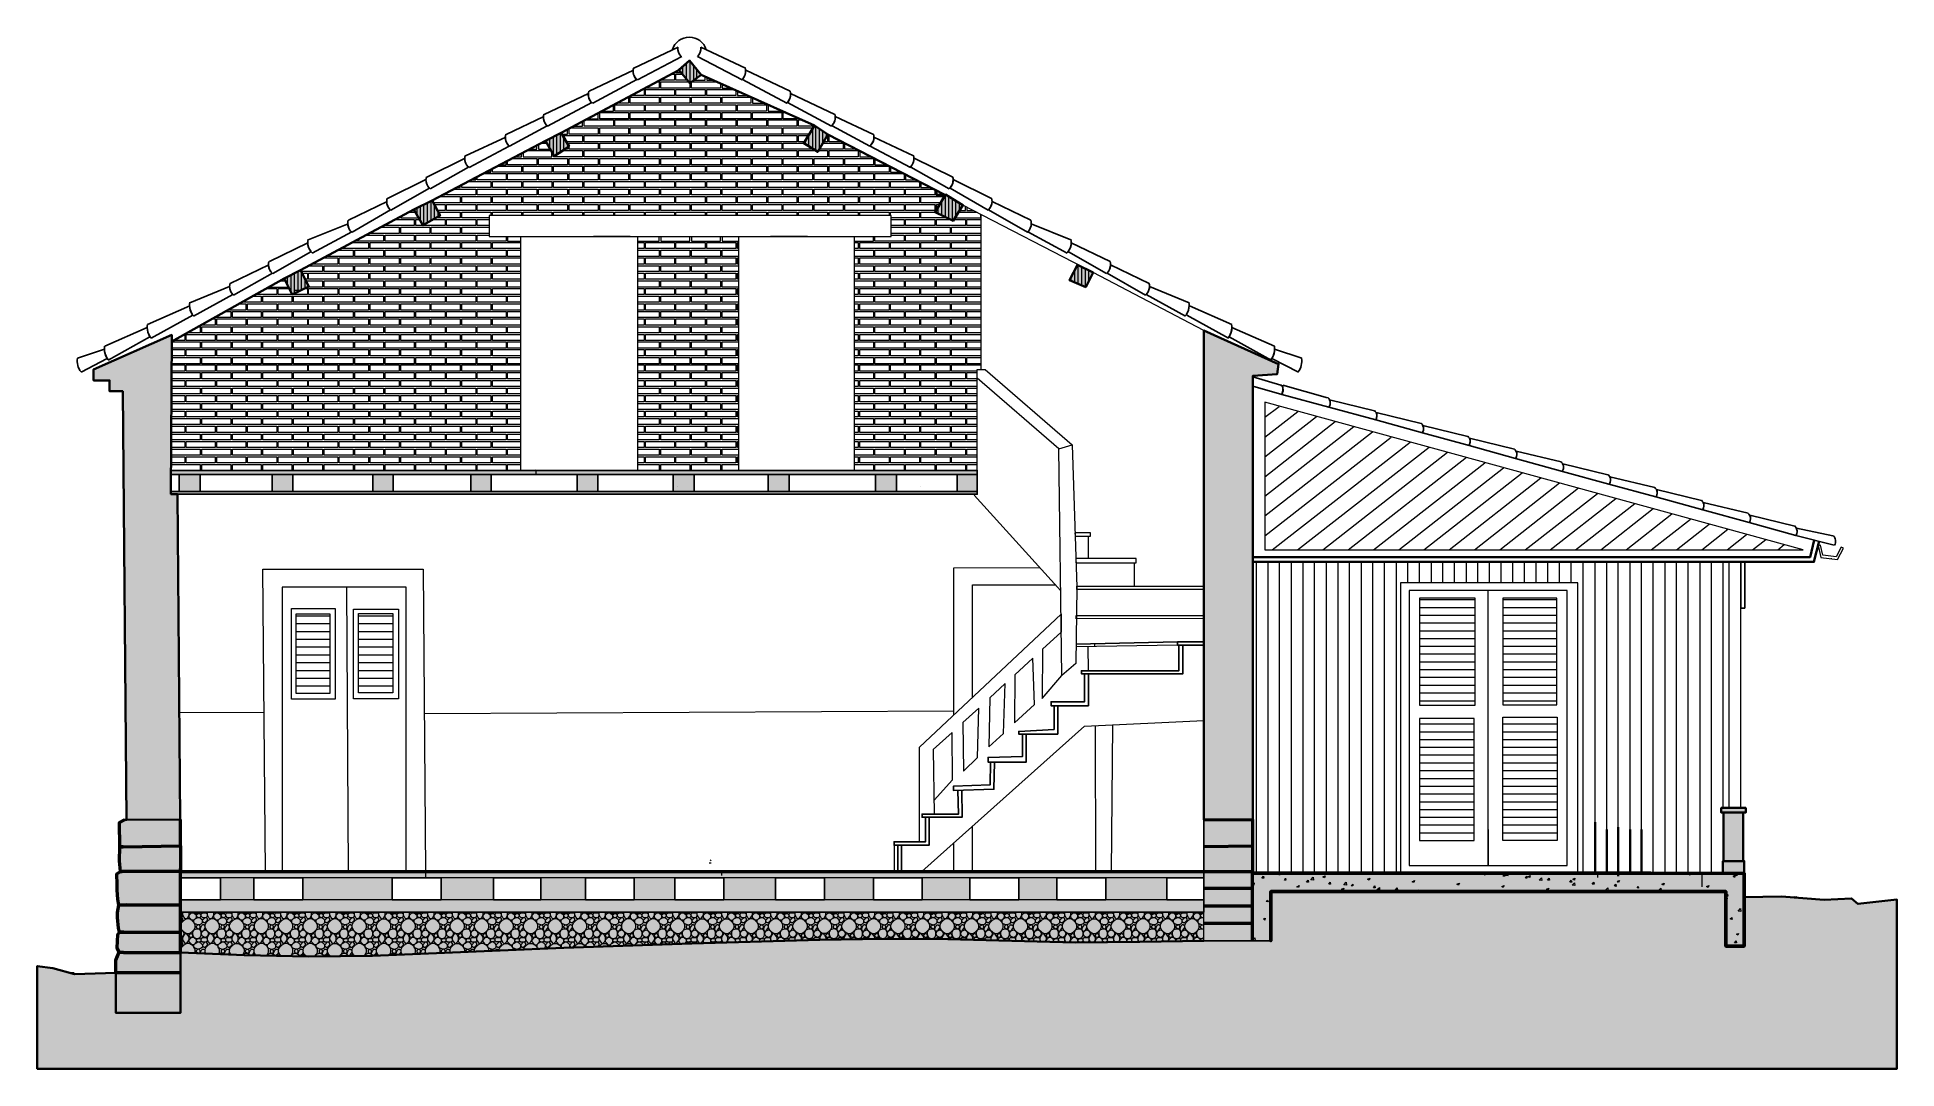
# Model space of a CAD drawing. Header units: millimetres. Extents: x 547603 to 562803, y -796635 to -788200.
import ezdxf

# ---------------------------------------------------------------- set-up
doc = ezdxf.new("R2010")
doc.units = ezdxf.units.MM
for name, color, linetype, lineweight in [('A-ALV-___-___-EXI', 250, 'Continuous', 35), ('A-BAS-___-___-EXI', 250, 'Continuous', 35), ('A-COB-___-___-EXI', 250, 'Continuous', 25), ('A-ESC-___-___-EXI', 250, 'Continuous', 25), ('A-PIS-___-___-EXI', 250, 'Continuous', 25), ('A-POR-___-___-EXI', 250, 'Continuous', 25)]:
    doc.layers.add(name, color=color, linetype=linetype, lineweight=lineweight)

msp = doc.modelspace()

# ---------------------------------------------------------------- hatches: boundary and pattern name
at = {"layer": 'A-ALV-___-___-EXI'}
h = msp.add_hatch(color=11, dxfattribs=at)
h.paths.add_polyline_path([(557139, -794600), (557539, -794597), (557539, -790968), (557739, -790955), (557749, -790873), (557139, -790599), (557139, -792537)])
h.paths.add_polyline_path([(548333, -794600), (548772, -794597), (548750, -791937), (548696, -791937), (548702, -790634), (548063, -790917), (548063, -791006), (548194, -791006), (548194, -791095), (548302, -791095), (548315, -792537)])
at = {"layer": 'A-BAS-___-___-EXI', "transparency": 33554636}
msp.add_hatch(color=9, dxfattribs=at).paths.add_polyline_path([(548775, -796176), (548775, -795684), (549296, -795706), (549821, -795716), (550342, -795712), (551908, -795646), (552954, -795611), (553999, -795579), (554524, -795573), (555045, -795576), (556090, -795601), (556614, -795598), (557139, -795588), (557685, -795588), (557685, -795185), (561406, -795185), (561406, -795633), (561556, -795633), (561556, -795035), (557539, -795035), (557539, -794597), (557139, -794600), (557139, -795353), (548778, -795353), (548772, -794597), (548317, -794600), (548276, -794622), (548279, -794819), (548276, -794934), (548283, -795023), (548254, -795042), (548257, -795128), (548257, -795175), (548263, -795248), (548270, -795296), (548260, -795356), (548260, -795398), (548267, -795484), (548276, -795518), (548263, -795538), (548257, -795646), (548273, -795681), (548244, -795747), (548244, -796176)])
at = {"layer": 'A-BAS-___-___-EXI', "true_color": 0xcb9898}
msp.add_hatch(color=253, dxfattribs=at).paths.add_polyline_path([(560250, -796635), (562803, -796635), (562803, -795251), (562484, -795287), (562433, -795242), (562210, -795252), (561861, -795226), (561556, -795232), (561556, -795633), (561406, -795633), (561406, -795185), (557685, -795185), (557685, -795588), (557139, -795588), (556614, -795598), (556090, -795601), (555045, -795576), (554524, -795573), (553999, -795579), (552954, -795611), (551908, -795646), (550342, -795712), (549821, -795716), (549258, -795704), (548775, -795684), (548775, -796176), (548244, -796176), (548244, -795849), (547908, -795862), (547730, -795811), (547603, -795795), (547603, -796635), (558051, -796635)])
at = {"layer": 'A-COB-___-___-EXI', "true_color": 0xc19a82, "transparency": 33554636}
h = msp.add_hatch(color=33, dxfattribs=at)
h.paths.add_polyline_path([(549687, -790304), (549824, -790240), (549754, -790104), (549620, -790174)])
h.paths.add_polyline_path([(556173, -790244), (556233, -790123), (556106, -790062), (556039, -790186)])
h.paths.add_polyline_path([(550755, -789738), (550895, -789659), (550831, -789535), (550682, -789608)])
h.paths.add_polyline_path([(555089, -789703), (555169, -789573), (555026, -789487), (554943, -789630)])
h.paths.add_polyline_path([(551829, -789173), (551950, -789093), (551886, -788982), (551756, -789049)])
h.paths.add_polyline_path([(553983, -789138), (554066, -788995), (553955, -788922), (553869, -789068)])
h.paths.add_polyline_path([(552938, -788575), (553030, -788509), (552935, -788391), (552846, -788467)])
at = {"layer": 'A-PIS-___-___-EXI', "true_color": 0xc19a82, "transparency": 33554636}
h = msp.add_hatch(color=33, dxfattribs=at)
h.paths.add_polyline_path([(548762, -791937), (555286, -791937), (555286, -791915), (548696, -791915), (548696, -791937)])
h.paths.add_polyline_path([(555121, -791775), (555286, -791775), (555286, -791743), (548697, -791743), (548697, -791775), (554625, -791775)])
h = msp.add_hatch(color=33, dxfattribs=at)
h.paths.add_polyline_path([(548762, -791915), (548934, -791915), (548934, -791775), (548762, -791775)])
h.paths.add_polyline_path([(555286, -791915), (555286, -791775), (555121, -791775), (555121, -791915)])
h.paths.add_polyline_path([(549522, -791915), (549693, -791915), (549693, -791775), (549522, -791775)])
h.paths.add_polyline_path([(554625, -791915), (554625, -791775), (554454, -791775), (554454, -791915)])
h.paths.add_polyline_path([(550345, -791915), (550513, -791915), (550513, -791775), (550345, -791775)])
h.paths.add_polyline_path([(553748, -791915), (553748, -791775), (553577, -791775), (553577, -791915)])
h.paths.add_polyline_path([(551146, -791915), (551314, -791915), (551314, -791775), (551146, -791775)])
h.paths.add_polyline_path([(552973, -791915), (552973, -791775), (552801, -791775), (552801, -791915)])
h.paths.add_polyline_path([(552016, -791915), (552185, -791915), (552185, -791775), (552016, -791775)])
h = msp.add_hatch(color=33, dxfattribs=at)
h.paths.add_polyline_path([(555853, -795353), (557139, -795353), (557139, -795252), (556837, -795252), (556837, -795074), (557139, -795074), (557139, -795023), (548776, -795023), (548776, -795074), (549102, -795074), (549102, -795252), (548777, -795252), (548778, -795353), (553655, -795353)])
h.paths.add_polyline_path([(550504, -795252), (550504, -795074), (550904, -795074), (550904, -795252)])
h.paths.add_polyline_path([(551333, -795252), (551333, -795074), (551719, -795074), (551719, -795252), (551456, -795252)])
h.paths.add_polyline_path([(552483, -795252), (552083, -795252), (552083, -795074), (552483, -795074)])
h.paths.add_polyline_path([(553214, -795252), (552814, -795252), (552814, -795074), (553214, -795074)])
h.paths.add_polyline_path([(549773, -795252), (549373, -795252), (549373, -795074), (549773, -795074)])
h.paths.add_polyline_path([(553637, -795252), (553637, -795074), (554037, -795074), (554037, -795252), (553655, -795252)])
h.paths.add_polyline_path([(556338, -795252), (555938, -795252), (555938, -795074), (556338, -795074)])
h.paths.add_polyline_path([(555626, -795252), (555226, -795252), (555226, -795074), (555626, -795074)])
h.paths.add_polyline_path([(554835, -795252), (554438, -795252), (554438, -795074), (554835, -795074)])
h.paths.add_polyline_path([(561381, -795035), (561556, -795035), (561556, -794937), (561546, -794937), (561546, -794540), (561568, -794540), (561568, -794502), (561368, -794502), (561368, -794540), (561387, -794540), (561387, -794937), (561381, -794937)])

# ---------------------------------------------------------------- linework, layer by layer
at = {"layer": 'A-ALV-___-___-EXI', "color": 252, "lineweight": 9}
for p, q in [((552804, -788489), (552865, -788489)), ((552951, -788566), (553160, -788566)), ((551603, -789128), (551803, -789128)), ((551746, -789055), (551759, -789055)), ((550644, -789630), (550694, -789630)), ((555134, -789630), (555280, -789630)), ((555318, -790917), (555318, -789649)), ((549500, -790244), (549655, -790244)), ((549589, -790193), (549630, -790193)), ((549611, -790180), (549624, -790180)), ((548764, -793723), (549458, -793720)), ((550768, -793729), (555096, -793707))]:
    msp.add_line(p, q, dxfattribs=at)
at = {"layer": 'A-ALV-___-___-EXI', "color": 253, "lineweight": 9}
for p, q in [((553939, -788949), (553939, -788947)), ((551937, -789103), (551937, -789102)), ((557139, -795074), (557139, -795023)), ((561330, -795035), (561159, -795035))]:
    msp.add_line(p, q, dxfattribs=at)
at = {"layer": 'A-ALV-___-___-EXI', "color": 18, "lineweight": 9}
for p, q in [((552449, -789830), (552150, -789830)), ((561974, -795234), (561966, -795226)), ((561974, -795234), (561966, -795226)), ((561985, -795226), (561976, -795235)), ((547904, -795849), (547863, -795849))]:
    msp.add_line(p, q, dxfattribs=at)
at = {"layer": 'A-ALV-___-___-EXI', "color": 33, "lineweight": 9}
for p, q in [((549757, -791743), (549706, -791743)), ((549989, -791743), (550135, -791743)), ((550984, -791743), (550930, -791743)), ((554520, -791743), (554473, -791743)), ((554870, -791743), (554819, -791743)), ((548762, -791775), (548697, -791775)), ((549522, -791775), (548934, -791775)), ((550345, -791775), (549693, -791775))]:
    msp.add_line(p, q, dxfattribs=at)
at = {"layer": 'A-ALV-___-___-EXI', "color": 43, "lineweight": 9}
for p, q in [((548934, -791775), (548762, -791775)), ((549693, -791775), (549522, -791775)), ((550513, -791775), (550345, -791775))]:
    msp.add_line(p, q, dxfattribs=at)
at = {"layer": 'A-ALV-___-___-EXI', "lineweight": 9}
for p, q in [((557568, -795035), (557568, -792490)), ((557663, -795035), (557663, -792490)), ((557758, -795035), (557758, -792490)), ((557854, -795035), (557854, -792490)), ((557949, -795035), (557949, -792490)), ((558044, -795035), (558044, -792490)), ((558140, -795035), (558140, -792490)), ((558235, -795035), (558235, -792490)), ((558330, -795035), (558330, -792490)), ((558426, -795035), (558426, -792490)), ((558521, -795035), (558521, -792490)), ((558616, -795035), (558616, -792490)), ((558712, -795035), (558712, -792490)), ((558807, -792662), (558807, -792490)), ((558902, -792662), (558902, -792490)), ((558998, -792662), (558998, -792490)), ((559093, -792662), (559093, -792490)), ((559188, -792662), (559188, -792490)), ((559284, -792662), (559284, -792490)), ((559379, -792662), (559379, -792490)), ((559474, -792662), (559474, -792490)), ((559570, -792662), (559570, -792490)), ((559665, -792662), (559665, -792490)), ((559760, -792662), (559760, -792490)), ((559856, -792662), (559856, -792490)), ((559951, -792662), (559951, -792490)), ((560046, -792662), (560046, -792490)), ((560142, -792662), (560142, -792490)), ((560240, -795035), (560240, -792490)), ((560336, -794792), (560336, -792490)), ((560431, -794792), (560431, -792490)), ((560526, -794792), (560526, -792490)), ((560622, -794792), (560622, -792490)), ((560717, -794792), (560717, -792490)), ((560812, -795035), (560812, -792490)), ((561003, -795035), (561003, -792490)), ((561194, -795035), (561194, -792490)), ((561289, -795035), (561289, -792490)), ((561384, -794502), (561384, -792490)), ((560908, -794692), (560908, -794441)), ((561384, -794937), (561384, -794540)), ((558616, -795026), (558616, -794994))]:
    msp.add_line(p, q, dxfattribs=at)
at = {"layer": 'A-ALV-___-___-EXI', "color": 254, "lineweight": 50}
msp.add_line((557139, -794600), (557539, -794597), dxfattribs=at)
at = {"layer": 'A-ALV-___-___-EXI'}
for p, q in [((560336, -794619), (560336, -795035)), ((560431, -794679), (560431, -795035)), ((560526, -794659), (560526, -795059)), ((560622, -794679), (560622, -795035)), ((560717, -794679), (560717, -795035))]:
    msp.add_line(p, q, dxfattribs=at)
at = {"layer": 'A-ALV-___-___-EXI', "color": 8, "lineweight": 50}
for p, q in [((548305, -794819), (548772, -794813)), ((557139, -794816), (557539, -794813)), ((557139, -795159), (557542, -795159)), ((548330, -795293), (548775, -795293)), ((557139, -795302), (557542, -795302)), ((548311, -795518), (548775, -795518)), ((557139, -795445), (557542, -795445))]:
    msp.add_line(p, q, dxfattribs=at)
at = {"layer": 'A-ALV-___-___-EXI', "color": 9, "lineweight": 9}
for p, q in [((548795, -795359), (548796, -795357)), ((548845, -795360), (548843, -795357)), ((557090, -795357), (557088, -795353)), ((548778, -795684), (548775, -795681))]:
    msp.add_line(p, q, dxfattribs=at)
at = {"layer": 'A-ALV-___-___-EXI', "color": 32, "lineweight": 9}
msp.add_line((548200, -795851), (548200, -795849), dxfattribs=at)
at = {"layer": 'A-ALV-___-___-EXI', "color": 252, "lineweight": 9, "flags": 128}
for points in [[(552665, -788566), (552687, -788566), (552687, -788617), (552569, -788617)], [(552782, -788502), (552811, -788502), (552811, -788553), (552687, -788553)], [(552919, -788553), (552823, -788553), (552823, -788502), (552874, -788502)], [(553189, -788578), (553189, -788617), (552951, -788617), (552951, -788566)], [(553075, -788528), (553075, -788553), (553132, -788553)], [(552429, -788690), (552436, -788690), (552436, -788740), (552337, -788740)], [(552547, -788629), (552563, -788629), (552563, -788677), (552455, -788677)], [(553313, -788636), (553313, -788677), (553075, -788677), (553075, -788629), (553300, -788629)], [(553202, -788585), (553202, -788617), (553272, -788617)], [(553326, -788639), (553326, -788677), (553411, -788677)], [(553449, -788696), (553449, -788740), (553551, -788740)], [(552077, -788877), (552312, -788877), (552312, -788928), (552074, -788928), (552074, -788880)], [(552102, -788868), (552188, -788868), (552188, -788820)], [(552220, -788804), (552312, -788804), (552312, -788753)], [(553577, -788753), (553577, -788804), (553688, -788804)], [(553828, -788868), (553701, -788868), (553701, -788817), (553716, -788817)], [(553948, -788928), (553824, -788928), (553824, -788877), (553856, -788877)], [(551896, -789128), (552061, -789128), (552061, -789179), (551823, -789179), (551823, -789163), (551823, -789162), (551823, -789015)], [(551889, -788992), (551892, -788992), (551937, -788992), (551937, -788953)], [(551896, -789004), (551899, -789004), (552061, -789004), (552061, -789055), (551928, -789055), (551924, -789055)], [(551959, -788941), (552188, -788941), (552188, -788992), (551950, -788992), (551950, -788947)], [(551985, -788928), (552061, -788928), (552061, -788887)], [(553913, -788992), (553701, -788992), (553701, -788941), (553939, -788941), (553939, -788949), (553939, -789109), (553939, -789111), (553939, -789115), (553701, -789115), (553701, -789068), (553869, -789068)], [(553875, -789055), (553824, -789055), (553824, -789004), (553904, -789004)], [(554060, -789004), (554063, -789004), (554063, -789055), (554031, -789055)], [(554180, -789055), (554075, -789055), (554075, -789004), (554085, -789004)], [(551508, -789179), (551562, -789179), (551562, -789150)], [(551575, -789144), (551575, -789179), (551810, -789179), (551810, -789144)], [(551629, -789115), (551686, -789115), (551686, -789087)], [(551699, -789080), (551699, -789115), (551795, -789115), (551797, -789115)], [(553990, -789128), (554063, -789128), (554063, -789179), (553824, -789179), (553824, -789128), (553968, -789128), (553971, -789128)], [(554025, -789068), (554190, -789068), (554190, -789115), (553996, -789115)], [(554301, -789115), (554203, -789115), (554203, -789068), (554206, -789068)], [(554327, -789128), (554327, -789179), (554422, -789179)], [(551247, -789316), (551435, -789316), (551435, -789366), (551200, -789366), (551200, -789341)], [(551273, -789303), (551311, -789303), (551311, -789284)], [(551365, -789255), (551562, -789255), (551562, -789303), (551324, -789303), (551324, -789278)], [(551390, -789243), (551435, -789243), (551435, -789217)], [(551486, -789192), (551686, -789192), (551686, -789243), (551448, -789243), (551448, -789211)], [(554450, -789195), (554450, -789243), (554543, -789243)], [(554689, -789319), (554689, -789366), (554450, -789366), (554450, -789316), (554689, -789316)], [(554578, -789258), (554578, -789303), (554663, -789303)], [(554701, -789325), (554701, -789366), (554784, -789366)], [(550914, -789490), (550936, -789490), (550936, -789481)], [(551009, -789443), (551187, -789443), (551187, -789490), (550949, -789490), (550949, -789475)], [(551034, -789430), (551060, -789430), (551060, -789414)], [(551130, -789379), (551311, -789379), (551311, -789430), (551073, -789430), (551073, -789408)], [(551152, -789366), (551187, -789366), (551187, -789351)], [(554813, -789382), (554813, -789430), (554578, -789430), (554578, -789379), (554810, -789379)], [(554940, -789446), (554940, -789490), (554701, -789490), (554701, -789443), (554927, -789443)], [(554825, -789389), (554825, -789430), (554905, -789430)], [(550666, -789618), (550685, -789618), (550685, -789614), (550685, -789611)], [(550891, -789503), (551060, -789503), (551060, -789554), (550841, -789554)], [(550847, -789567), (550936, -789567), (550936, -789618), (550873, -789618)], [(550879, -789630), (550880, -789630), (551060, -789630), (551060, -789678), (550861, -789678), (550856, -789678)], [(551298, -789678), (551073, -789678), (551073, -789630), (551311, -789630), (551311, -789659)], [(551324, -789659), (551324, -789630), (551562, -789630), (551562, -789659)], [(551575, -789659), (551575, -789630), (551810, -789630), (551810, -789659)], [(551823, -789659), (551823, -789630), (552061, -789630), (552061, -789659)], [(552074, -789659), (552074, -789630), (552312, -789630), (552312, -789659)], [(552325, -789659), (552325, -789630), (552563, -789630), (552563, -789659)], [(552576, -789659), (552576, -789630), (552811, -789630), (552811, -789659)], [(552823, -789659), (552823, -789630), (553062, -789630), (553062, -789659)], [(553075, -789659), (553075, -789630), (553313, -789630), (553313, -789659)], [(553326, -789659), (553326, -789630), (553564, -789630), (553564, -789659)], [(553577, -789659), (553577, -789630), (553812, -789630), (553812, -789659)], [(553824, -789659), (553824, -789630), (554063, -789630), (554063, -789659)], [(554075, -789659), (554075, -789630), (554314, -789630), (554314, -789659)], [(554327, -789659), (554327, -789630), (554565, -789630), (554565, -789659)], [(554578, -789659), (554578, -789630), (554813, -789630), (554813, -789678), (554584, -789678)], [(554987, -789554), (554825, -789554), (554825, -789503), (555013, -789503)], [(555042, -789678), (555038, -789678), (554825, -789678), (554825, -789630), (554943, -789630), (554946, -789630)], [(554953, -789618), (554953, -789614), (554953, -789567), (554978, -789567)], [(555143, -789618), (555191, -789618), (555191, -789583)], [(555200, -789589), (555200, -789618), (555254, -789618)], [(550408, -789754), (550561, -789754), (550561, -789805), (550323, -789805), (550323, -789802)], [(550526, -789691), (550685, -789691), (550685, -789741), (550447, -789741), (550447, -789735)], [(550548, -789678), (550561, -789678), (550561, -789675)], [(550574, -789668), (550574, -789678), (550721, -789678), (550723, -789678)], [(550834, -789691), (550839, -789691), (550936, -789691), (550936, -789741), (550698, -789741), (550698, -789691), (550728, -789691), (550729, -789691)], [(551298, -789805), (551073, -789805), (551073, -789754), (551298, -789754)], [(551298, -789741), (551200, -789741), (551200, -789691), (551298, -789691)], [(554584, -789691), (554689, -789691), (554689, -789741), (554584, -789741)], [(554584, -789754), (554813, -789754), (554813, -789805), (554584, -789805)], [(555096, -789691), (555097, -789691), (555191, -789691), (555191, -789741), (554953, -789741), (554953, -789691), (555064, -789691)], [(555105, -789678), (555315, -789678), (555315, -789649)], [(555318, -789741), (555200, -789741), (555200, -789691), (555318, -789691)], [(550059, -789942), (550186, -789942), (550186, -789992), (549964, -789992)], [(550176, -789878), (550310, -789878), (550310, -789929), (550081, -789929)], [(550291, -789818), (550434, -789818), (550434, -789869), (550199, -789869)], [(551435, -789830), (551435, -789869), (551200, -789869), (551200, -789818), (551298, -789818)], [(551556, -789929), (551324, -789929), (551324, -789878), (551556, -789878)], [(551448, -789830), (551448, -789869), (551556, -789869)], [(551556, -789992), (551448, -789992), (551448, -789942), (551556, -789942)], [(552509, -789869), (552687, -789869), (552687, -789830)], [(552509, -789878), (552563, -789878), (552563, -789929), (552509, -789929)], [(552509, -789942), (552687, -789942), (552687, -789992), (552509, -789992)], [(552700, -789830), (552700, -789869), (552938, -789869), (552938, -789830)], [(552951, -789830), (552951, -789869), (553189, -789869), (553189, -789830)], [(553202, -789830), (553202, -789869), (553338, -789869)], [(553338, -789992), (553202, -789992), (553202, -789942), (553338, -789942)], [(553338, -789929), (553326, -789929), (553326, -789878), (553338, -789878)], [(554279, -789869), (554438, -789869), (554438, -789830)], [(554279, -789878), (554314, -789878), (554314, -789929), (554279, -789929)], [(554279, -789942), (554438, -789942), (554438, -789992), (554279, -789992)], [(554584, -789818), (554689, -789818), (554689, -789869), (554450, -789869), (554450, -789830)], [(555318, -789869), (555200, -789869), (555200, -789818), (555318, -789818)], [(555318, -789992), (555200, -789992), (555200, -789942), (555318, -789942)], [(549824, -790069), (549935, -790069), (549935, -790116), (549763, -790116)], [(549941, -790005), (550059, -790005), (550059, -790056), (549849, -790056)], [(551556, -790056), (551324, -790056), (551324, -790005), (551556, -790005)], [(551556, -790116), (551448, -790116), (551448, -790069), (551556, -790069)], [(552509, -790005), (552563, -790005), (552563, -790056), (552509, -790056)], [(552509, -790069), (552687, -790069), (552687, -790116), (552509, -790116)], [(553338, -790116), (553202, -790116), (553202, -790069), (553338, -790069)], [(553338, -790056), (553326, -790056), (553326, -790005), (553338, -790005)], [(554279, -790005), (554314, -790005), (554314, -790056), (554279, -790056)], [(554279, -790069), (554438, -790069), (554438, -790116), (554279, -790116)], [(555318, -790116), (555200, -790116), (555200, -790069), (555318, -790069)], [(549770, -790129), (549811, -790129), (549811, -790180), (549793, -790180)], [(549799, -790193), (549935, -790193), (549935, -790244), (549824, -790244)], [(551556, -790180), (551324, -790180), (551324, -790129), (551556, -790129)], [(551556, -790244), (551448, -790244), (551448, -790193), (551556, -790193)], [(552509, -790129), (552563, -790129), (552563, -790180), (552509, -790180)], [(552509, -790193), (552687, -790193), (552687, -790244), (552509, -790244)], [(553338, -790244), (553202, -790244), (553202, -790193), (553338, -790193)], [(553338, -790180), (553326, -790180), (553326, -790129), (553338, -790129)], [(554279, -790129), (554314, -790129), (554314, -790180), (554279, -790180)], [(554279, -790193), (554438, -790193), (554438, -790244), (554279, -790244)], [(555318, -790244), (555200, -790244), (555200, -790193), (555318, -790193)], [(549252, -790380), (549309, -790380), (549309, -790431), (549163, -790431)], [(549363, -790317), (549433, -790317), (549433, -790367), (549274, -790367)], [(549477, -790256), (549560, -790256), (549560, -790304), (549385, -790304)], [(549795, -790256), (549811, -790256), (549811, -790304), (549573, -790304), (549573, -790256), (549662, -790256)], [(551556, -790304), (551324, -790304), (551324, -790256), (551556, -790256)], [(551556, -790431), (551324, -790431), (551324, -790380), (551556, -790380)], [(551556, -790367), (551448, -790367), (551448, -790317), (551556, -790317)], [(552509, -790256), (552563, -790256), (552563, -790304), (552509, -790304)], [(552509, -790317), (552687, -790317), (552687, -790367), (552509, -790367)], [(552509, -790380), (552563, -790380), (552563, -790431), (552509, -790431)], [(553338, -790367), (553202, -790367), (553202, -790317), (553338, -790317)], [(553338, -790304), (553326, -790304), (553326, -790256), (553338, -790256)], [(553338, -790431), (553326, -790431), (553326, -790380), (553338, -790380)], [(554279, -790256), (554314, -790256), (554314, -790304), (554279, -790304)], [(554279, -790317), (554438, -790317), (554438, -790367), (554279, -790367)], [(554279, -790380), (554314, -790380), (554314, -790431), (554279, -790431)], [(555318, -790367), (555200, -790367), (555200, -790317), (555318, -790317)], [(549029, -790504), (549058, -790504), (549058, -790555), (548937, -790555)], [(549141, -790444), (549185, -790444), (549185, -790491), (549052, -790491)], [(551556, -790555), (551324, -790555), (551324, -790504), (551556, -790504)], [(551556, -790491), (551448, -790491), (551448, -790444), (551556, -790444)], [(552509, -790444), (552687, -790444), (552687, -790491), (552509, -790491)], [(552509, -790504), (552563, -790504), (552563, -790555), (552509, -790555)], [(553338, -790491), (553202, -790491), (553202, -790444), (553338, -790444)], [(553338, -790555), (553326, -790555), (553326, -790504), (553338, -790504)], [(554279, -790444), (554438, -790444), (554438, -790491), (554279, -790491)], [(554279, -790504), (554314, -790504), (554314, -790555), (554279, -790555)], [(555318, -790491), (555200, -790491), (555200, -790444), (555318, -790444)], [(548702, -790692), (548934, -790692), (548934, -790742), (548702, -790742)], [(548804, -790631), (548810, -790631), (548810, -790679), (548715, -790679)], [(548915, -790568), (548934, -790568), (548934, -790618), (548826, -790618)], [(551556, -790679), (551324, -790679), (551324, -790631), (551556, -790631)], [(551556, -790618), (551448, -790618), (551448, -790568), (551556, -790568)], [(551556, -790742), (551448, -790742), (551448, -790692), (551556, -790692)], [(552509, -790568), (552687, -790568), (552687, -790618), (552509, -790618)], [(552509, -790631), (552563, -790631), (552563, -790679), (552509, -790679)], [(552509, -790692), (552687, -790692), (552687, -790742), (552509, -790742)], [(553338, -790618), (553202, -790618), (553202, -790568), (553338, -790568)], [(553338, -790742), (553202, -790742), (553202, -790692), (553338, -790692)], [(553338, -790679), (553326, -790679), (553326, -790631), (553338, -790631)], [(554279, -790568), (554438, -790568), (554438, -790618), (554279, -790618)], [(554279, -790631), (554314, -790631), (554314, -790679), (554279, -790679)], [(554279, -790692), (554438, -790692), (554438, -790742), (554279, -790742)], [(555318, -790618), (555200, -790618), (555200, -790568), (555318, -790568)], [(555318, -790742), (555200, -790742), (555200, -790692), (555318, -790692)], [(548702, -790755), (548810, -790755), (548810, -790806), (548702, -790806)], [(548702, -790819), (548934, -790819), (548934, -790870), (548702, -790870)], [(551556, -790806), (551324, -790806), (551324, -790755), (551556, -790755)], [(551556, -790870), (551448, -790870), (551448, -790819), (551556, -790819)], [(552509, -790755), (552563, -790755), (552563, -790806), (552509, -790806)], [(552509, -790819), (552687, -790819), (552687, -790870), (552509, -790870)], [(553338, -790870), (553202, -790870), (553202, -790819), (553338, -790819)], [(553338, -790806), (553326, -790806), (553326, -790755), (553338, -790755)], [(554279, -790755), (554314, -790755), (554314, -790806), (554279, -790806)], [(554279, -790819), (554438, -790819), (554438, -790870), (554279, -790870)], [(555318, -790870), (555200, -790870), (555200, -790819), (555318, -790819)], [(548702, -790943), (548934, -790943), (548934, -790993), (548700, -790993)], [(548700, -791006), (548810, -791006), (548810, -791057), (548700, -791057)], [(548702, -790879), (548810, -790879), (548810, -790930), (548702, -790930)], [(551556, -790930), (551324, -790930), (551324, -790879), (551556, -790879)], [(551556, -791057), (551324, -791057), (551324, -791006), (551556, -791006)], [(551556, -790993), (551448, -790993), (551448, -790943), (551556, -790943)], [(552509, -790879), (552563, -790879), (552563, -790930), (552509, -790930)], [(552509, -790943), (552687, -790943), (552687, -790993), (552509, -790993)], [(552509, -791006), (552563, -791006), (552563, -791057), (552509, -791057)], [(553338, -790993), (553202, -790993), (553202, -790943), (553338, -790943)], [(553338, -790930), (553326, -790930), (553326, -790879), (553338, -790879)], [(553338, -791057), (553326, -791057), (553326, -791006), (553338, -791006)], [(554279, -790879), (554314, -790879), (554314, -790930), (554279, -790930)], [(554279, -790943), (554438, -790943), (554438, -790993), (554279, -790993)], [(554279, -791006), (554314, -791006), (554314, -791057), (554279, -791057)], [(555286, -790930), (555076, -790930), (555076, -790879), (555315, -790879), (555315, -790917)], [(555286, -791057), (555076, -791057), (555076, -791006), (555286, -791006)], [(555286, -790993), (555200, -790993), (555200, -790943), (555286, -790943)], [(548700, -791130), (548810, -791130), (548810, -791181), (548699, -791181)], [(548700, -791070), (548934, -791070), (548934, -791117), (548700, -791117)], [(551556, -791181), (551324, -791181), (551324, -791130), (551556, -791130)], [(551556, -791117), (551448, -791117), (551448, -791070), (551556, -791070)], [(552509, -791070), (552687, -791070), (552687, -791117), (552509, -791117)], [(552509, -791130), (552563, -791130), (552563, -791181), (552509, -791181)], [(553338, -791117), (553202, -791117), (553202, -791070), (553338, -791070)], [(553338, -791181), (553326, -791181), (553326, -791130), (553338, -791130)], [(554279, -791070), (554438, -791070), (554438, -791117), (554279, -791117)], [(554279, -791130), (554314, -791130), (554314, -791181), (554279, -791181)], [(555286, -791181), (555076, -791181), (555076, -791130), (555286, -791130)], [(555286, -791117), (555200, -791117), (555200, -791070), (555286, -791070)], [(548699, -791194), (548934, -791194), (548934, -791244), (548699, -791244)], [(548699, -791257), (548810, -791257), (548810, -791305), (548699, -791305)], [(551556, -791305), (551324, -791305), (551324, -791257), (551556, -791257)], [(551556, -791244), (551448, -791244), (551448, -791194), (551556, -791194)], [(552509, -791194), (552687, -791194), (552687, -791244), (552509, -791244)], [(552509, -791257), (552563, -791257), (552563, -791305), (552509, -791305)], [(553338, -791244), (553202, -791244), (553202, -791194), (553338, -791194)], [(553338, -791305), (553326, -791305), (553326, -791257), (553338, -791257)], [(554279, -791194), (554438, -791194), (554438, -791244), (554279, -791244)], [(554279, -791257), (554314, -791257), (554314, -791305), (554279, -791305)], [(555286, -791305), (555076, -791305), (555076, -791257), (555286, -791257)], [(555286, -791244), (555200, -791244), (555200, -791194), (555286, -791194)], [(548699, -791318), (548934, -791318), (548934, -791368), (548699, -791368)], [(548699, -791381), (548810, -791381), (548810, -791432), (548699, -791432)], [(548699, -791445), (548934, -791445), (548934, -791492), (548699, -791492)], [(551556, -791432), (551324, -791432), (551324, -791381), (551556, -791381)], [(551556, -791368), (551448, -791368), (551448, -791318), (551556, -791318)], [(551556, -791492), (551448, -791492), (551448, -791445), (551556, -791445)], [(552509, -791318), (552687, -791318), (552687, -791368), (552509, -791368)], [(552509, -791381), (552563, -791381), (552563, -791432), (552509, -791432)], [(552509, -791445), (552687, -791445), (552687, -791492), (552509, -791492)], [(553338, -791368), (553202, -791368), (553202, -791318), (553338, -791318)], [(553338, -791492), (553202, -791492), (553202, -791445), (553338, -791445)], [(553338, -791432), (553326, -791432), (553326, -791381), (553338, -791381)], [(554279, -791318), (554438, -791318), (554438, -791368), (554279, -791368)], [(554279, -791381), (554314, -791381), (554314, -791432), (554279, -791432)], [(554279, -791445), (554438, -791445), (554438, -791492), (554279, -791492)], [(555286, -791432), (555076, -791432), (555076, -791381), (555286, -791381)], [(555286, -791368), (555200, -791368), (555200, -791318), (555286, -791318)], [(555286, -791492), (555200, -791492), (555200, -791445), (555286, -791445)], [(548697, -791569), (548934, -791569), (548934, -791619), (548697, -791619)], [(548699, -791505), (548810, -791505), (548810, -791556), (548698, -791556)], [(551556, -791556), (551324, -791556), (551324, -791505), (551556, -791505)], [(551556, -791619), (551448, -791619), (551448, -791569), (551556, -791569)], [(552509, -791505), (552563, -791505), (552563, -791556), (552509, -791556)], [(552509, -791569), (552687, -791569), (552687, -791619), (552509, -791619)], [(553338, -791619), (553202, -791619), (553202, -791569), (553338, -791569)], [(553338, -791556), (553326, -791556), (553326, -791505), (553338, -791505)], [(554279, -791505), (554314, -791505), (554314, -791556), (554279, -791556)], [(554279, -791569), (554438, -791569), (554438, -791619), (554279, -791619)], [(555286, -791556), (555076, -791556), (555076, -791505), (555286, -791505)], [(555286, -791619), (555200, -791619), (555200, -791569), (555286, -791569)], [(548697, -791632), (548810, -791632), (548810, -791680), (548697, -791680)], [(548697, -791693), (548934, -791693), (548934, -791743)], [(548947, -791743), (548947, -791693), (549185, -791693), (549185, -791743)], [(549198, -791743), (549198, -791693), (549433, -791693), (549433, -791743)], [(549446, -791743), (549446, -791693), (549684, -791693), (549684, -791743)], [(549697, -791743), (549697, -791693), (549935, -791693), (549935, -791743)], [(549948, -791743), (549948, -791693), (550186, -791693), (550186, -791743)], [(550199, -791743), (550199, -791693), (550434, -791693), (550434, -791743)], [(550447, -791743), (550447, -791693), (550685, -791693), (550685, -791743)], [(550698, -791743), (550698, -791693), (550936, -791693), (550936, -791743)], [(550949, -791743), (550949, -791693), (551187, -791693), (551187, -791743)], [(551200, -791743), (551200, -791693), (551435, -791693), (551435, -791743)], [(551556, -791680), (551324, -791680), (551324, -791632), (551556, -791632)], [(551448, -791743), (551448, -791693), (551556, -791693)], [(552509, -791632), (552563, -791632), (552563, -791680), (552509, -791680)], [(552509, -791693), (552687, -791693), (552687, -791743)], [(552700, -791743), (552700, -791693), (552938, -791693), (552938, -791743), (552887, -791743), (552836, -791743)], [(552951, -791743), (552951, -791693), (553189, -791693), (553189, -791743)], [(553202, -791743), (553202, -791693), (553338, -791693)], [(553338, -791680), (553326, -791680), (553326, -791632), (553338, -791632)], [(554279, -791632), (554314, -791632), (554314, -791680), (554279, -791680)], [(554279, -791693), (554438, -791693), (554438, -791743)], [(554450, -791743), (554450, -791693), (554689, -791693), (554689, -791743)], [(554701, -791743), (554701, -791693), (554940, -791693), (554940, -791743)], [(554953, -791743), (554953, -791693), (555191, -791693), (555191, -791743)], [(555286, -791680), (555076, -791680), (555076, -791632), (555286, -791632)], [(555200, -791743), (555200, -791693), (555286, -791693)]]:
    msp.add_lwpolyline(points, dxfattribs=at)
at = {"layer": 'A-ALV-___-___-EXI', "color": 253, "lineweight": 9}
for points in [[(552852, -788477), (552852, -788475), (552852, -788462)], [(552995, -788531), (552995, -788465), (552995, -788464)], [(553024, -788512), (553024, -788501), (553024, -788499)], [(549821, -790244), (549821, -790242), (549821, -790234)], [(557139, -795172), (557139, -795252), (557139, -795271)]]:
    msp.add_lwpolyline(points, dxfattribs=at)
at = {"layer": 'A-ALV-___-___-EXI', "color": 252, "lineweight": 9, "flags": 128}
for points in [[(552687, -788690), (552687, -788740), (552449, -788740), (552449, -788690)], [(552811, -788629), (552811, -788677), (552576, -788677), (552576, -788629)], [(552938, -788690), (552938, -788740), (552700, -788740), (552700, -788690)], [(553062, -788629), (553062, -788677), (552823, -788677), (552823, -788629)], [(553189, -788690), (553189, -788740), (552951, -788740), (552951, -788690)], [(553437, -788690), (553437, -788740), (553202, -788740), (553202, -788690)], [(552436, -788817), (552436, -788868), (552201, -788868), (552201, -788817)], [(552563, -788753), (552563, -788804), (552325, -788804), (552325, -788753)], [(552563, -788877), (552563, -788928), (552325, -788928), (552325, -788877)], [(552687, -788817), (552687, -788868), (552449, -788868), (552449, -788817)], [(552811, -788753), (552811, -788804), (552576, -788804), (552576, -788753)], [(552811, -788877), (552811, -788928), (552576, -788928), (552576, -788877)], [(552938, -788817), (552938, -788868), (552700, -788868), (552700, -788817)], [(553062, -788753), (553062, -788804), (552823, -788804), (552823, -788753)], [(553062, -788877), (553062, -788928), (552823, -788928), (552823, -788877)], [(553189, -788817), (553189, -788868), (552951, -788868), (552951, -788817)], [(553313, -788753), (553313, -788804), (553075, -788804), (553075, -788753)], [(553313, -788877), (553313, -788928), (553075, -788928), (553075, -788877)], [(553437, -788817), (553437, -788868), (553202, -788868), (553202, -788817)], [(553564, -788753), (553564, -788804), (553326, -788804), (553326, -788753)], [(553564, -788877), (553564, -788928), (553326, -788928), (553326, -788877)], [(553688, -788817), (553688, -788868), (553449, -788868), (553449, -788817)], [(553812, -788877), (553812, -788928), (553577, -788928), (553577, -788877)], [(552312, -789004), (552312, -789055), (552074, -789055), (552074, -789004)], [(552436, -788941), (552436, -788992), (552201, -788992), (552201, -788941)], [(552563, -789004), (552563, -789055), (552325, -789055), (552325, -789004)], [(552687, -788941), (552687, -788992), (552449, -788992), (552449, -788941)], [(552811, -789004), (552811, -789055), (552576, -789055), (552576, -789004)], [(552938, -788941), (552938, -788992), (552700, -788992), (552700, -788941)], [(553062, -789004), (553062, -789055), (552823, -789055), (552823, -789004)], [(553189, -788941), (553189, -788992), (552951, -788992), (552951, -788941)], [(553313, -789004), (553313, -789055), (553075, -789055), (553075, -789004)], [(553437, -788941), (553437, -788992), (553202, -788992), (553202, -788941)], [(553564, -789004), (553564, -789055), (553326, -789055), (553326, -789004)], [(553688, -788941), (553688, -788992), (553449, -788992), (553449, -788941)], [(553812, -789004), (553812, -789055), (553577, -789055), (553577, -789004)], [(552188, -789068), (552188, -789115), (551950, -789115), (551950, -789068)], [(552312, -789128), (552312, -789179), (552074, -789179), (552074, -789128)], [(552436, -789068), (552436, -789115), (552201, -789115), (552201, -789068)], [(552563, -789128), (552563, -789179), (552325, -789179), (552325, -789128)], [(552687, -789068), (552687, -789115), (552449, -789115), (552449, -789068)], [(552811, -789128), (552811, -789179), (552576, -789179), (552576, -789128)], [(552938, -789068), (552938, -789115), (552700, -789115), (552700, -789068)], [(553062, -789128), (553062, -789179), (552823, -789179), (552823, -789128)], [(553189, -789068), (553189, -789115), (552951, -789115), (552951, -789068)], [(553313, -789128), (553313, -789179), (553075, -789179), (553075, -789128)], [(553437, -789068), (553437, -789115), (553202, -789115), (553202, -789068)], [(553564, -789128), (553564, -789179), (553326, -789179), (553326, -789128)], [(553688, -789068), (553688, -789115), (553449, -789115), (553449, -789068)], [(553812, -789128), (553812, -789179), (553577, -789179), (553577, -789128)], [(554314, -789128), (554314, -789179), (554075, -789179), (554075, -789128)], [(551686, -789316), (551686, -789366), (551448, -789366), (551448, -789316)], [(551810, -789255), (551810, -789303), (551575, -789303), (551575, -789255)], [(551937, -789192), (551937, -789243), (551699, -789243), (551699, -789192)], [(551937, -789316), (551937, -789366), (551699, -789366), (551699, -789316)], [(552061, -789255), (552061, -789303), (551823, -789303), (551823, -789255)], [(552188, -789192), (552188, -789243), (551950, -789243), (551950, -789192)], [(552188, -789316), (552188, -789366), (551950, -789366), (551950, -789316)], [(552312, -789255), (552312, -789303), (552074, -789303), (552074, -789255)], [(552436, -789192), (552436, -789243), (552201, -789243), (552201, -789192)], [(552436, -789316), (552436, -789366), (552201, -789366), (552201, -789316)], [(552563, -789255), (552563, -789303), (552325, -789303), (552325, -789255)], [(552687, -789192), (552687, -789243), (552449, -789243), (552449, -789192)], [(552687, -789316), (552687, -789366), (552449, -789366), (552449, -789316)], [(552811, -789255), (552811, -789303), (552576, -789303), (552576, -789255)], [(552938, -789192), (552938, -789243), (552700, -789243), (552700, -789192)], [(552938, -789316), (552938, -789366), (552700, -789366), (552700, -789316)], [(553062, -789255), (553062, -789303), (552823, -789303), (552823, -789255)], [(553189, -789192), (553189, -789243), (552951, -789243), (552951, -789192)], [(553189, -789316), (553189, -789366), (552951, -789366), (552951, -789316)], [(553313, -789255), (553313, -789303), (553075, -789303), (553075, -789255)], [(553437, -789192), (553437, -789243), (553202, -789243), (553202, -789192)], [(553437, -789316), (553437, -789366), (553202, -789366), (553202, -789316)], [(553564, -789255), (553564, -789303), (553326, -789303), (553326, -789255)], [(553688, -789192), (553688, -789243), (553449, -789243), (553449, -789192)], [(553688, -789316), (553688, -789366), (553449, -789366), (553449, -789316)], [(553812, -789255), (553812, -789303), (553577, -789303), (553577, -789255)], [(553939, -789192), (553939, -789243), (553701, -789243), (553701, -789192)], [(553939, -789316), (553939, -789366), (553701, -789366), (553701, -789316)], [(554063, -789255), (554063, -789303), (553824, -789303), (553824, -789255)], [(554190, -789192), (554190, -789243), (553952, -789243), (553952, -789192)], [(554190, -789316), (554190, -789366), (553952, -789366), (553952, -789316)], [(554314, -789255), (554314, -789303), (554075, -789303), (554075, -789255)], [(554438, -789192), (554438, -789243), (554203, -789243), (554203, -789192)], [(554438, -789316), (554438, -789366), (554203, -789366), (554203, -789316)], [(554565, -789255), (554565, -789303), (554327, -789303), (554327, -789255)], [(551435, -789443), (551435, -789490), (551200, -789490), (551200, -789443)], [(551562, -789379), (551562, -789430), (551324, -789430), (551324, -789379)], [(551686, -789443), (551686, -789490), (551448, -789490), (551448, -789443)], [(551810, -789379), (551810, -789430), (551575, -789430), (551575, -789379)], [(551937, -789443), (551937, -789490), (551699, -789490), (551699, -789443)], [(552061, -789379), (552061, -789430), (551823, -789430), (551823, -789379)], [(552188, -789443), (552188, -789490), (551950, -789490), (551950, -789443)], [(552312, -789379), (552312, -789430), (552074, -789430), (552074, -789379)], [(552436, -789443), (552436, -789490), (552201, -789490), (552201, -789443)], [(552563, -789379), (552563, -789430), (552325, -789430), (552325, -789379)], [(552687, -789443), (552687, -789490), (552449, -789490), (552449, -789443)], [(552811, -789379), (552811, -789430), (552576, -789430), (552576, -789379)], [(552938, -789443), (552938, -789490), (552700, -789490), (552700, -789443)], [(553062, -789379), (553062, -789430), (552823, -789430), (552823, -789379)], [(553189, -789443), (553189, -789490), (552951, -789490), (552951, -789443)], [(553313, -789379), (553313, -789430), (553075, -789430), (553075, -789379)], [(553437, -789443), (553437, -789490), (553202, -789490), (553202, -789443)], [(553564, -789379), (553564, -789430), (553326, -789430), (553326, -789379)], [(553688, -789443), (553688, -789490), (553449, -789490), (553449, -789443)], [(553812, -789379), (553812, -789430), (553577, -789430), (553577, -789379)], [(553939, -789443), (553939, -789490), (553701, -789490), (553701, -789443)], [(554063, -789379), (554063, -789430), (553824, -789430), (553824, -789379)], [(554190, -789443), (554190, -789490), (553952, -789490), (553952, -789443)], [(554314, -789379), (554314, -789430), (554075, -789430), (554075, -789379)], [(554438, -789443), (554438, -789490), (554203, -789490), (554203, -789443)], [(554565, -789379), (554565, -789430), (554327, -789430), (554327, -789379)], [(554689, -789443), (554689, -789490), (554450, -789490), (554450, -789443)], [(551187, -789567), (551187, -789618), (550949, -789618), (550949, -789567)], [(551311, -789503), (551311, -789554), (551073, -789554), (551073, -789503)], [(551435, -789567), (551435, -789618), (551200, -789618), (551200, -789567)], [(551562, -789503), (551562, -789554), (551324, -789554), (551324, -789503)], [(551686, -789567), (551686, -789618), (551448, -789618), (551448, -789567)], [(551810, -789503), (551810, -789554), (551575, -789554), (551575, -789503)], [(551937, -789567), (551937, -789618), (551699, -789618), (551699, -789567)], [(552061, -789503), (552061, -789554), (551823, -789554), (551823, -789503)], [(552188, -789567), (552188, -789618), (551950, -789618), (551950, -789567)], [(552312, -789503), (552312, -789554), (552074, -789554), (552074, -789503)], [(552436, -789567), (552436, -789618), (552201, -789618), (552201, -789567)], [(552563, -789503), (552563, -789554), (552325, -789554), (552325, -789503)], [(552687, -789567), (552687, -789618), (552449, -789618), (552449, -789567)], [(552811, -789503), (552811, -789554), (552576, -789554), (552576, -789503)], [(552938, -789567), (552938, -789618), (552700, -789618), (552700, -789567)], [(553062, -789503), (553062, -789554), (552823, -789554), (552823, -789503)], [(553189, -789567), (553189, -789618), (552951, -789618), (552951, -789567)], [(553313, -789503), (553313, -789554), (553075, -789554), (553075, -789503)], [(553437, -789567), (553437, -789618), (553202, -789618), (553202, -789567)], [(553564, -789503), (553564, -789554), (553326, -789554), (553326, -789503)], [(553688, -789567), (553688, -789618), (553449, -789618), (553449, -789567)], [(553812, -789503), (553812, -789554), (553577, -789554), (553577, -789503)], [(553939, -789567), (553939, -789618), (553701, -789618), (553701, -789567)], [(554063, -789503), (554063, -789554), (553824, -789554), (553824, -789503)], [(554190, -789567), (554190, -789618), (553952, -789618), (553952, -789567)], [(554314, -789503), (554314, -789554), (554075, -789554), (554075, -789503)], [(554438, -789567), (554438, -789618), (554203, -789618), (554203, -789567)], [(554565, -789503), (554565, -789554), (554327, -789554), (554327, -789503)], [(554689, -789567), (554689, -789618), (554450, -789618), (554450, -789567)], [(554813, -789503), (554813, -789554), (554578, -789554), (554578, -789503)], [(554940, -789567), (554940, -789618), (554701, -789618), (554701, -789567)], [(550812, -789754), (550812, -789805), (550574, -789805), (550574, -789754)], [(551060, -789754), (551060, -789805), (550822, -789805), (550822, -789754)], [(551187, -789691), (551187, -789741), (550949, -789741), (550949, -789691)], [(554940, -789691), (554940, -789741), (554701, -789741), (554701, -789691)], [(555064, -789754), (555064, -789805), (554825, -789805), (554825, -789754)], [(555315, -789754), (555315, -789805), (555076, -789805), (555076, -789754)], [(550434, -789942), (550434, -789992), (550199, -789992), (550199, -789942)], [(550561, -789878), (550561, -789929), (550323, -789929), (550323, -789878)], [(550685, -789818), (550685, -789869), (550447, -789869), (550447, -789818)], [(550685, -789942), (550685, -789992), (550447, -789992), (550447, -789942)], [(550812, -789878), (550812, -789929), (550574, -789929), (550574, -789878)], [(550936, -789818), (550936, -789869), (550698, -789869), (550698, -789818)], [(550936, -789942), (550936, -789992), (550698, -789992), (550698, -789942)], [(551060, -789878), (551060, -789929), (550822, -789929), (550822, -789878)], [(551187, -789818), (551187, -789869), (550949, -789869), (550949, -789818)], [(551187, -789942), (551187, -789992), (550949, -789992), (550949, -789942)], [(551311, -789878), (551311, -789929), (551073, -789929), (551073, -789878)], [(551435, -789942), (551435, -789992), (551200, -789992), (551200, -789942)], [(552811, -789878), (552811, -789929), (552576, -789929), (552576, -789878)], [(552938, -789942), (552938, -789992), (552700, -789992), (552700, -789942)], [(553062, -789878), (553062, -789929), (552823, -789929), (552823, -789878)], [(553189, -789942), (553189, -789992), (552951, -789992), (552951, -789942)], [(553313, -789878), (553313, -789929), (553075, -789929), (553075, -789878)], [(554565, -789878), (554565, -789929), (554327, -789929), (554327, -789878)], [(554689, -789942), (554689, -789992), (554450, -789992), (554450, -789942)], [(554813, -789878), (554813, -789929), (554578, -789929), (554578, -789878)], [(554940, -789818), (554940, -789869), (554701, -789869), (554701, -789818)], [(554940, -789942), (554940, -789992), (554701, -789992), (554701, -789942)], [(555064, -789878), (555064, -789929), (554825, -789929), (554825, -789878)], [(555191, -789818), (555191, -789869), (554953, -789869), (554953, -789818)], [(555191, -789942), (555191, -789992), (554953, -789992), (554953, -789942)], [(555315, -789878), (555315, -789929), (555076, -789929), (555076, -789878)], [(550186, -790069), (550186, -790116), (549948, -790116), (549948, -790069)], [(550310, -790005), (550310, -790056), (550072, -790056), (550072, -790005)], [(550434, -790069), (550434, -790116), (550199, -790116), (550199, -790069)], [(550561, -790005), (550561, -790056), (550323, -790056), (550323, -790005)], [(550685, -790069), (550685, -790116), (550447, -790116), (550447, -790069)], [(550812, -790005), (550812, -790056), (550574, -790056), (550574, -790005)], [(550936, -790069), (550936, -790116), (550698, -790116), (550698, -790069)], [(551060, -790005), (551060, -790056), (550822, -790056), (550822, -790005)], [(551187, -790069), (551187, -790116), (550949, -790116), (550949, -790069)], [(551311, -790005), (551311, -790056), (551073, -790056), (551073, -790005)], [(551435, -790069), (551435, -790116), (551200, -790116), (551200, -790069)], [(552811, -790005), (552811, -790056), (552576, -790056), (552576, -790005)], [(552938, -790069), (552938, -790116), (552700, -790116), (552700, -790069)], [(553062, -790005), (553062, -790056), (552823, -790056), (552823, -790005)], [(553189, -790069), (553189, -790116), (552951, -790116), (552951, -790069)], [(553313, -790005), (553313, -790056), (553075, -790056), (553075, -790005)], [(554565, -790005), (554565, -790056), (554327, -790056), (554327, -790005)], [(554689, -790069), (554689, -790116), (554450, -790116), (554450, -790069)], [(554813, -790005), (554813, -790056), (554578, -790056), (554578, -790005)], [(554940, -790069), (554940, -790116), (554701, -790116), (554701, -790069)], [(555064, -790005), (555064, -790056), (554825, -790056), (554825, -790005)], [(555191, -790069), (555191, -790116), (554953, -790116), (554953, -790069)], [(555315, -790005), (555315, -790056), (555076, -790056), (555076, -790005)], [(550059, -790129), (550059, -790180), (549821, -790180), (549821, -790129)], [(550186, -790193), (550186, -790244), (549948, -790244), (549948, -790193)], [(550310, -790129), (550310, -790180), (550072, -790180), (550072, -790129)], [(550434, -790193), (550434, -790244), (550199, -790244), (550199, -790193)], [(550561, -790129), (550561, -790180), (550323, -790180), (550323, -790129)], [(550685, -790193), (550685, -790244), (550447, -790244), (550447, -790193)], [(550812, -790129), (550812, -790180), (550574, -790180), (550574, -790129)], [(550936, -790193), (550936, -790244), (550698, -790244), (550698, -790193)], [(551060, -790129), (551060, -790180), (550822, -790180), (550822, -790129)], [(551187, -790193), (551187, -790244), (550949, -790244), (550949, -790193)], [(551311, -790129), (551311, -790180), (551073, -790180), (551073, -790129)], [(551435, -790193), (551435, -790244), (551200, -790244), (551200, -790193)], [(552811, -790129), (552811, -790180), (552576, -790180), (552576, -790129)], [(552938, -790193), (552938, -790244), (552700, -790244), (552700, -790193)], [(553062, -790129), (553062, -790180), (552823, -790180), (552823, -790129)], [(553189, -790193), (553189, -790244), (552951, -790244), (552951, -790193)], [(553313, -790129), (553313, -790180), (553075, -790180), (553075, -790129)], [(554565, -790129), (554565, -790180), (554327, -790180), (554327, -790129)], [(554689, -790193), (554689, -790244), (554450, -790244), (554450, -790193)], [(554813, -790129), (554813, -790180), (554578, -790180), (554578, -790129)], [(554940, -790193), (554940, -790244), (554701, -790244), (554701, -790193)], [(555064, -790129), (555064, -790180), (554825, -790180), (554825, -790129)], [(555191, -790193), (555191, -790244), (554953, -790244), (554953, -790193)], [(555315, -790129), (555315, -790180), (555076, -790180), (555076, -790129)], [(549560, -790380), (549560, -790431), (549322, -790431), (549322, -790380)], [(549684, -790317), (549684, -790367), (549446, -790367), (549446, -790317)], [(549811, -790380), (549811, -790431), (549573, -790431), (549573, -790380)], [(549935, -790317), (549935, -790367), (549697, -790367), (549697, -790317)], [(550059, -790256), (550059, -790304), (549821, -790304), (549821, -790256)], [(550059, -790380), (550059, -790431), (549821, -790431), (549821, -790380)], [(550186, -790317), (550186, -790367), (549948, -790367), (549948, -790317)], [(550310, -790256), (550310, -790304), (550072, -790304), (550072, -790256)], [(550310, -790380), (550310, -790431), (550072, -790431), (550072, -790380)], [(550434, -790317), (550434, -790367), (550199, -790367), (550199, -790317)], [(550561, -790256), (550561, -790304), (550323, -790304), (550323, -790256)], [(550561, -790380), (550561, -790431), (550323, -790431), (550323, -790380)], [(550685, -790317), (550685, -790367), (550447, -790367), (550447, -790317)], [(550812, -790256), (550812, -790304), (550574, -790304), (550574, -790256)], [(550812, -790380), (550812, -790431), (550574, -790431), (550574, -790380)], [(550936, -790317), (550936, -790367), (550698, -790367), (550698, -790317)], [(551060, -790256), (551060, -790304), (550822, -790304), (550822, -790256)], [(551060, -790380), (551060, -790431), (550822, -790431), (550822, -790380)], [(551187, -790317), (551187, -790367), (550949, -790367), (550949, -790317)], [(551311, -790256), (551311, -790304), (551073, -790304), (551073, -790256)], [(551311, -790380), (551311, -790431), (551073, -790431), (551073, -790380)], [(551435, -790317), (551435, -790367), (551200, -790367), (551200, -790317)], [(552811, -790256), (552811, -790304), (552576, -790304), (552576, -790256)], [(552811, -790380), (552811, -790431), (552576, -790431), (552576, -790380)], [(552938, -790317), (552938, -790367), (552700, -790367), (552700, -790317)], [(553062, -790256), (553062, -790304), (552823, -790304), (552823, -790256)], [(553062, -790380), (553062, -790431), (552823, -790431), (552823, -790380)], [(553189, -790317), (553189, -790367), (552951, -790367), (552951, -790317)], [(553313, -790256), (553313, -790304), (553075, -790304), (553075, -790256)], [(553313, -790380), (553313, -790431), (553075, -790431), (553075, -790380)], [(554565, -790256), (554565, -790304), (554327, -790304), (554327, -790256)], [(554565, -790380), (554565, -790431), (554327, -790431), (554327, -790380)], [(554689, -790317), (554689, -790367), (554450, -790367), (554450, -790317)], [(554813, -790256), (554813, -790304), (554578, -790304), (554578, -790256)], [(554813, -790380), (554813, -790431), (554578, -790431), (554578, -790380)], [(554940, -790317), (554940, -790367), (554701, -790367), (554701, -790317)], [(555064, -790256), (555064, -790304), (554825, -790304), (554825, -790256)], [(555064, -790380), (555064, -790431), (554825, -790431), (554825, -790380)], [(555191, -790317), (555191, -790367), (554953, -790367), (554953, -790317)], [(555315, -790256), (555315, -790304), (555076, -790304), (555076, -790256)], [(555315, -790380), (555315, -790431), (555076, -790431), (555076, -790380)], [(549309, -790504), (549309, -790555), (549071, -790555), (549071, -790504)], [(549433, -790444), (549433, -790491), (549198, -790491), (549198, -790444)], [(549560, -790504), (549560, -790555), (549322, -790555), (549322, -790504)], [(549684, -790444), (549684, -790491), (549446, -790491), (549446, -790444)], [(549811, -790504), (549811, -790555), (549573, -790555), (549573, -790504)], [(549935, -790444), (549935, -790491), (549697, -790491), (549697, -790444)], [(550059, -790504), (550059, -790555), (549821, -790555), (549821, -790504)], [(550186, -790444), (550186, -790491), (549948, -790491), (549948, -790444)], [(550310, -790504), (550310, -790555), (550072, -790555), (550072, -790504)], [(550434, -790444), (550434, -790491), (550199, -790491), (550199, -790444)], [(550561, -790504), (550561, -790555), (550323, -790555), (550323, -790504)], [(550685, -790444), (550685, -790491), (550447, -790491), (550447, -790444)], [(550812, -790504), (550812, -790555), (550574, -790555), (550574, -790504)], [(550936, -790444), (550936, -790491), (550698, -790491), (550698, -790444)], [(551060, -790504), (551060, -790555), (550822, -790555), (550822, -790504)], [(551187, -790444), (551187, -790491), (550949, -790491), (550949, -790444)], [(551311, -790504), (551311, -790555), (551073, -790555), (551073, -790504)], [(551435, -790444), (551435, -790491), (551200, -790491), (551200, -790444)], [(552811, -790504), (552811, -790555), (552576, -790555), (552576, -790504)], [(552938, -790444), (552938, -790491), (552700, -790491), (552700, -790444)], [(553062, -790504), (553062, -790555), (552823, -790555), (552823, -790504)], [(553189, -790444), (553189, -790491), (552951, -790491), (552951, -790444)], [(553313, -790504), (553313, -790555), (553075, -790555), (553075, -790504)], [(554565, -790504), (554565, -790555), (554327, -790555), (554327, -790504)], [(554689, -790444), (554689, -790491), (554450, -790491), (554450, -790444)], [(554813, -790504), (554813, -790555), (554578, -790555), (554578, -790504)], [(554940, -790444), (554940, -790491), (554701, -790491), (554701, -790444)], [(555064, -790504), (555064, -790555), (554825, -790555), (554825, -790504)], [(555191, -790444), (555191, -790491), (554953, -790491), (554953, -790444)], [(555315, -790504), (555315, -790555), (555076, -790555), (555076, -790504)], [(549058, -790631), (549058, -790679), (548820, -790679), (548820, -790631)], [(549185, -790568), (549185, -790618), (548947, -790618), (548947, -790568)], [(549185, -790692), (549185, -790742), (548947, -790742), (548947, -790692)], [(549309, -790631), (549309, -790679), (549071, -790679), (549071, -790631)], [(549433, -790568), (549433, -790618), (549198, -790618), (549198, -790568)], [(549433, -790692), (549433, -790742), (549198, -790742), (549198, -790692)], [(549560, -790631), (549560, -790679), (549322, -790679), (549322, -790631)], [(549684, -790568), (549684, -790618), (549446, -790618), (549446, -790568)], [(549684, -790692), (549684, -790742), (549446, -790742), (549446, -790692)], [(549811, -790631), (549811, -790679), (549573, -790679), (549573, -790631)], [(549935, -790568), (549935, -790618), (549697, -790618), (549697, -790568)], [(549935, -790692), (549935, -790742), (549697, -790742), (549697, -790692)], [(550059, -790631), (550059, -790679), (549821, -790679), (549821, -790631)], [(550186, -790568), (550186, -790618), (549948, -790618), (549948, -790568)], [(550186, -790692), (550186, -790742), (549948, -790742), (549948, -790692)], [(550310, -790631), (550310, -790679), (550072, -790679), (550072, -790631)], [(550434, -790568), (550434, -790618), (550199, -790618), (550199, -790568)], [(550434, -790692), (550434, -790742), (550199, -790742), (550199, -790692)], [(550561, -790631), (550561, -790679), (550323, -790679), (550323, -790631)], [(550685, -790568), (550685, -790618), (550447, -790618), (550447, -790568)], [(550685, -790692), (550685, -790742), (550447, -790742), (550447, -790692)], [(550812, -790631), (550812, -790679), (550574, -790679), (550574, -790631)], [(550936, -790568), (550936, -790618), (550698, -790618), (550698, -790568)], [(550936, -790692), (550936, -790742), (550698, -790742), (550698, -790692)], [(551060, -790631), (551060, -790679), (550822, -790679), (550822, -790631)], [(551187, -790568), (551187, -790618), (550949, -790618), (550949, -790568)], [(551187, -790692), (551187, -790742), (550949, -790742), (550949, -790692)], [(551311, -790631), (551311, -790679), (551073, -790679), (551073, -790631)], [(551435, -790568), (551435, -790618), (551200, -790618), (551200, -790568)], [(551435, -790692), (551435, -790742), (551200, -790742), (551200, -790692)], [(552811, -790631), (552811, -790679), (552576, -790679), (552576, -790631)], [(552938, -790568), (552938, -790618), (552700, -790618), (552700, -790568)], [(552938, -790692), (552938, -790742), (552700, -790742), (552700, -790692)], [(553062, -790631), (553062, -790679), (552823, -790679), (552823, -790631)], [(553189, -790568), (553189, -790618), (552951, -790618), (552951, -790568)], [(553189, -790692), (553189, -790742), (552951, -790742), (552951, -790692)], [(553313, -790631), (553313, -790679), (553075, -790679), (553075, -790631)], [(554565, -790631), (554565, -790679), (554327, -790679), (554327, -790631)], [(554689, -790568), (554689, -790618), (554450, -790618), (554450, -790568)], [(554689, -790692), (554689, -790742), (554450, -790742), (554450, -790692)], [(554813, -790631), (554813, -790679), (554578, -790679), (554578, -790631)], [(554940, -790568), (554940, -790618), (554701, -790618), (554701, -790568)], [(554940, -790692), (554940, -790742), (554701, -790742), (554701, -790692)], [(555064, -790631), (555064, -790679), (554825, -790679), (554825, -790631)], [(555191, -790568), (555191, -790618), (554953, -790618), (554953, -790568)], [(555191, -790692), (555191, -790742), (554953, -790742), (554953, -790692)], [(555315, -790631), (555315, -790679), (555076, -790679), (555076, -790631)], [(549058, -790755), (549058, -790806), (548820, -790806), (548820, -790755)], [(549185, -790819), (549185, -790870), (548947, -790870), (548947, -790819)], [(549309, -790755), (549309, -790806), (549071, -790806), (549071, -790755)], [(549433, -790819), (549433, -790870), (549198, -790870), (549198, -790819)], [(549560, -790755), (549560, -790806), (549322, -790806), (549322, -790755)], [(549684, -790819), (549684, -790870), (549446, -790870), (549446, -790819)], [(549811, -790755), (549811, -790806), (549573, -790806), (549573, -790755)], [(549935, -790819), (549935, -790870), (549697, -790870), (549697, -790819)], [(550059, -790755), (550059, -790806), (549821, -790806), (549821, -790755)], [(550186, -790819), (550186, -790870), (549948, -790870), (549948, -790819)], [(550310, -790755), (550310, -790806), (550072, -790806), (550072, -790755)], [(550434, -790819), (550434, -790870), (550199, -790870), (550199, -790819)], [(550561, -790755), (550561, -790806), (550323, -790806), (550323, -790755)], [(550685, -790819), (550685, -790870), (550447, -790870), (550447, -790819)], [(550812, -790755), (550812, -790806), (550574, -790806), (550574, -790755)], [(550936, -790819), (550936, -790870), (550698, -790870), (550698, -790819)], [(551060, -790755), (551060, -790806), (550822, -790806), (550822, -790755)], [(551187, -790819), (551187, -790870), (550949, -790870), (550949, -790819)], [(551311, -790755), (551311, -790806), (551073, -790806), (551073, -790755)], [(551435, -790819), (551435, -790870), (551200, -790870), (551200, -790819)], [(552811, -790755), (552811, -790806), (552576, -790806), (552576, -790755)], [(552938, -790819), (552938, -790870), (552700, -790870), (552700, -790819)], [(553062, -790755), (553062, -790806), (552823, -790806), (552823, -790755)], [(553189, -790819), (553189, -790870), (552951, -790870), (552951, -790819)], [(553313, -790755), (553313, -790806), (553075, -790806), (553075, -790755)], [(554565, -790755), (554565, -790806), (554327, -790806), (554327, -790755)], [(554689, -790819), (554689, -790870), (554450, -790870), (554450, -790819)], [(554813, -790755), (554813, -790806), (554578, -790806), (554578, -790755)], [(554940, -790819), (554940, -790870), (554701, -790870), (554701, -790819)], [(555064, -790755), (555064, -790806), (554825, -790806), (554825, -790755)], [(555191, -790819), (555191, -790870), (554953, -790870), (554953, -790819)], [(555315, -790755), (555315, -790806), (555076, -790806), (555076, -790755)], [(549058, -790879), (549058, -790930), (548820, -790930), (548820, -790879)], [(549058, -791006), (549058, -791057), (548820, -791057), (548820, -791006)], [(549185, -790943), (549185, -790993), (548947, -790993), (548947, -790943)], [(549309, -790879), (549309, -790930), (549071, -790930), (549071, -790879)], [(549309, -791006), (549309, -791057), (549071, -791057), (549071, -791006)], [(549433, -790943), (549433, -790993), (549198, -790993), (549198, -790943)], [(549560, -790879), (549560, -790930), (549322, -790930), (549322, -790879)], [(549560, -791006), (549560, -791057), (549322, -791057), (549322, -791006)], [(549684, -790943), (549684, -790993), (549446, -790993), (549446, -790943)], [(549811, -790879), (549811, -790930), (549573, -790930), (549573, -790879)], [(549811, -791006), (549811, -791057), (549573, -791057), (549573, -791006)], [(549935, -790943), (549935, -790993), (549697, -790993), (549697, -790943)], [(550059, -790879), (550059, -790930), (549821, -790930), (549821, -790879)], [(550059, -791006), (550059, -791057), (549821, -791057), (549821, -791006)], [(550186, -790943), (550186, -790993), (549948, -790993), (549948, -790943)], [(550310, -790879), (550310, -790930), (550072, -790930), (550072, -790879)], [(550310, -791006), (550310, -791057), (550072, -791057), (550072, -791006)], [(550434, -790943), (550434, -790993), (550199, -790993), (550199, -790943)], [(550561, -790879), (550561, -790930), (550323, -790930), (550323, -790879)], [(550561, -791006), (550561, -791057), (550323, -791057), (550323, -791006)], [(550685, -790943), (550685, -790993), (550447, -790993), (550447, -790943)], [(550812, -790879), (550812, -790930), (550574, -790930), (550574, -790879)], [(550812, -791006), (550812, -791057), (550574, -791057), (550574, -791006)], [(550936, -790943), (550936, -790993), (550698, -790993), (550698, -790943)], [(551060, -790879), (551060, -790930), (550822, -790930), (550822, -790879)], [(551060, -791006), (551060, -791057), (550822, -791057), (550822, -791006)], [(551187, -790943), (551187, -790993), (550949, -790993), (550949, -790943)], [(551311, -790879), (551311, -790930), (551073, -790930), (551073, -790879)], [(551311, -791006), (551311, -791057), (551073, -791057), (551073, -791006)], [(551435, -790943), (551435, -790993), (551200, -790993), (551200, -790943)], [(552811, -790879), (552811, -790930), (552576, -790930), (552576, -790879)], [(552811, -791006), (552811, -791057), (552576, -791057), (552576, -791006)], [(552938, -790943), (552938, -790993), (552700, -790993), (552700, -790943)], [(553062, -790879), (553062, -790930), (552823, -790930), (552823, -790879)], [(553062, -791006), (553062, -791057), (552823, -791057), (552823, -791006)], [(553189, -790943), (553189, -790993), (552951, -790993), (552951, -790943)], [(553313, -790879), (553313, -790930), (553075, -790930), (553075, -790879)], [(553313, -791006), (553313, -791057), (553075, -791057), (553075, -791006)], [(554565, -790879), (554565, -790930), (554327, -790930), (554327, -790879)], [(554565, -791006), (554565, -791057), (554327, -791057), (554327, -791006)], [(554689, -790943), (554689, -790993), (554450, -790993), (554450, -790943)], [(554813, -790879), (554813, -790930), (554578, -790930), (554578, -790879)], [(554813, -791006), (554813, -791057), (554578, -791057), (554578, -791006)], [(554940, -790943), (554940, -790993), (554701, -790993), (554701, -790943)], [(555064, -790879), (555064, -790930), (554825, -790930), (554825, -790879)], [(555064, -791006), (555064, -791057), (554825, -791057), (554825, -791006)], [(555191, -790943), (555191, -790993), (554953, -790993), (554953, -790943)], [(549058, -791130), (549058, -791181), (548820, -791181), (548820, -791130)], [(549185, -791070), (549185, -791117), (548947, -791117), (548947, -791070)], [(549309, -791130), (549309, -791181), (549071, -791181), (549071, -791130)], [(549433, -791070), (549433, -791117), (549198, -791117), (549198, -791070)], [(549560, -791130), (549560, -791181), (549322, -791181), (549322, -791130)], [(549684, -791070), (549684, -791117), (549446, -791117), (549446, -791070)], [(549811, -791130), (549811, -791181), (549573, -791181), (549573, -791130)], [(549935, -791070), (549935, -791117), (549697, -791117), (549697, -791070)], [(550059, -791130), (550059, -791181), (549821, -791181), (549821, -791130)], [(550186, -791070), (550186, -791117), (549948, -791117), (549948, -791070)], [(550310, -791130), (550310, -791181), (550072, -791181), (550072, -791130)], [(550434, -791070), (550434, -791117), (550199, -791117), (550199, -791070)], [(550561, -791130), (550561, -791181), (550323, -791181), (550323, -791130)], [(550685, -791070), (550685, -791117), (550447, -791117), (550447, -791070)], [(550812, -791130), (550812, -791181), (550574, -791181), (550574, -791130)], [(550936, -791070), (550936, -791117), (550698, -791117), (550698, -791070)], [(551060, -791130), (551060, -791181), (550822, -791181), (550822, -791130)], [(551187, -791070), (551187, -791117), (550949, -791117), (550949, -791070)], [(551311, -791130), (551311, -791181), (551073, -791181), (551073, -791130)], [(551435, -791070), (551435, -791117), (551200, -791117), (551200, -791070)], [(552811, -791130), (552811, -791181), (552576, -791181), (552576, -791130)], [(552938, -791070), (552938, -791117), (552700, -791117), (552700, -791070)], [(553062, -791130), (553062, -791181), (552823, -791181), (552823, -791130)], [(553189, -791070), (553189, -791117), (552951, -791117), (552951, -791070)], [(553313, -791130), (553313, -791181), (553075, -791181), (553075, -791130)], [(554565, -791130), (554565, -791181), (554327, -791181), (554327, -791130)], [(554689, -791070), (554689, -791117), (554450, -791117), (554450, -791070)], [(554813, -791130), (554813, -791181), (554578, -791181), (554578, -791130)], [(554940, -791070), (554940, -791117), (554701, -791117), (554701, -791070)], [(555064, -791130), (555064, -791181), (554825, -791181), (554825, -791130)], [(555191, -791070), (555191, -791117), (554953, -791117), (554953, -791070)], [(549058, -791257), (549058, -791305), (548820, -791305), (548820, -791257)], [(549185, -791194), (549185, -791244), (548947, -791244), (548947, -791194)], [(549309, -791257), (549309, -791305), (549071, -791305), (549071, -791257)], [(549433, -791194), (549433, -791244), (549198, -791244), (549198, -791194)], [(549560, -791257), (549560, -791305), (549322, -791305), (549322, -791257)], [(549684, -791194), (549684, -791244), (549446, -791244), (549446, -791194)], [(549811, -791257), (549811, -791305), (549573, -791305), (549573, -791257)], [(549935, -791194), (549935, -791244), (549697, -791244), (549697, -791194)], [(550059, -791257), (550059, -791305), (549821, -791305), (549821, -791257)], [(550186, -791194), (550186, -791244), (549948, -791244), (549948, -791194)], [(550310, -791257), (550310, -791305), (550072, -791305), (550072, -791257)], [(550434, -791194), (550434, -791244), (550199, -791244), (550199, -791194)], [(550561, -791257), (550561, -791305), (550323, -791305), (550323, -791257)], [(550685, -791194), (550685, -791244), (550447, -791244), (550447, -791194)], [(550812, -791257), (550812, -791305), (550574, -791305), (550574, -791257)], [(550936, -791194), (550936, -791244), (550698, -791244), (550698, -791194)], [(551060, -791257), (551060, -791305), (550822, -791305), (550822, -791257)], [(551187, -791194), (551187, -791244), (550949, -791244), (550949, -791194)], [(551311, -791257), (551311, -791305), (551073, -791305), (551073, -791257)], [(551435, -791194), (551435, -791244), (551200, -791244), (551200, -791194)], [(552811, -791257), (552811, -791305), (552576, -791305), (552576, -791257)], [(552938, -791194), (552938, -791244), (552700, -791244), (552700, -791194)], [(553062, -791257), (553062, -791305), (552823, -791305), (552823, -791257)], [(553189, -791194), (553189, -791244), (552951, -791244), (552951, -791194)], [(553313, -791257), (553313, -791305), (553075, -791305), (553075, -791257)], [(554565, -791257), (554565, -791305), (554327, -791305), (554327, -791257)], [(554689, -791194), (554689, -791244), (554450, -791244), (554450, -791194)], [(554813, -791257), (554813, -791305), (554578, -791305), (554578, -791257)], [(554940, -791194), (554940, -791244), (554701, -791244), (554701, -791194)], [(555064, -791257), (555064, -791305), (554825, -791305), (554825, -791257)], [(555191, -791194), (555191, -791244), (554953, -791244), (554953, -791194)], [(549058, -791381), (549058, -791432), (548820, -791432), (548820, -791381)], [(549185, -791318), (549185, -791368), (548947, -791368), (548947, -791318)], [(549185, -791445), (549185, -791492), (548947, -791492), (548947, -791445)], [(549309, -791381), (549309, -791432), (549071, -791432), (549071, -791381)], [(549433, -791318), (549433, -791368), (549198, -791368), (549198, -791318)], [(549433, -791445), (549433, -791492), (549198, -791492), (549198, -791445)], [(549560, -791381), (549560, -791432), (549322, -791432), (549322, -791381)], [(549684, -791318), (549684, -791368), (549446, -791368), (549446, -791318)], [(549684, -791445), (549684, -791492), (549446, -791492), (549446, -791445)], [(549811, -791381), (549811, -791432), (549573, -791432), (549573, -791381)], [(549935, -791318), (549935, -791368), (549697, -791368), (549697, -791318)], [(549935, -791445), (549935, -791492), (549697, -791492), (549697, -791445)], [(550059, -791381), (550059, -791432), (549821, -791432), (549821, -791381)], [(550186, -791318), (550186, -791368), (549948, -791368), (549948, -791318)], [(550186, -791445), (550186, -791492), (549948, -791492), (549948, -791445)], [(550310, -791381), (550310, -791432), (550072, -791432), (550072, -791381)], [(550434, -791318), (550434, -791368), (550199, -791368), (550199, -791318)], [(550434, -791445), (550434, -791492), (550199, -791492), (550199, -791445)], [(550561, -791381), (550561, -791432), (550323, -791432), (550323, -791381)], [(550685, -791318), (550685, -791368), (550447, -791368), (550447, -791318)], [(550685, -791445), (550685, -791492), (550447, -791492), (550447, -791445)], [(550812, -791381), (550812, -791432), (550574, -791432), (550574, -791381)], [(550936, -791318), (550936, -791368), (550698, -791368), (550698, -791318)], [(550936, -791445), (550936, -791492), (550698, -791492), (550698, -791445)], [(551060, -791381), (551060, -791432), (550822, -791432), (550822, -791381)], [(551187, -791318), (551187, -791368), (550949, -791368), (550949, -791318)], [(551187, -791445), (551187, -791492), (550949, -791492), (550949, -791445)], [(551311, -791381), (551311, -791432), (551073, -791432), (551073, -791381)], [(551435, -791318), (551435, -791368), (551200, -791368), (551200, -791318)], [(551435, -791445), (551435, -791492), (551200, -791492), (551200, -791445)], [(552811, -791381), (552811, -791432), (552576, -791432), (552576, -791381)], [(552938, -791318), (552938, -791368), (552700, -791368), (552700, -791318)], [(552938, -791445), (552938, -791492), (552700, -791492), (552700, -791445)], [(553062, -791381), (553062, -791432), (552823, -791432), (552823, -791381)], [(553189, -791318), (553189, -791368), (552951, -791368), (552951, -791318)], [(553189, -791445), (553189, -791492), (552951, -791492), (552951, -791445)], [(553313, -791381), (553313, -791432), (553075, -791432), (553075, -791381)], [(554565, -791381), (554565, -791432), (554327, -791432), (554327, -791381)], [(554689, -791318), (554689, -791368), (554450, -791368), (554450, -791318)], [(554689, -791445), (554689, -791492), (554450, -791492), (554450, -791445)], [(554813, -791381), (554813, -791432), (554578, -791432), (554578, -791381)], [(554940, -791318), (554940, -791368), (554701, -791368), (554701, -791318)], [(554940, -791445), (554940, -791492), (554701, -791492), (554701, -791445)], [(555064, -791381), (555064, -791432), (554825, -791432), (554825, -791381)], [(555191, -791318), (555191, -791368), (554953, -791368), (554953, -791318)], [(555191, -791445), (555191, -791492), (554953, -791492), (554953, -791445)], [(549058, -791505), (549058, -791556), (548820, -791556), (548820, -791505)], [(549185, -791569), (549185, -791619), (548947, -791619), (548947, -791569)], [(549309, -791505), (549309, -791556), (549071, -791556), (549071, -791505)], [(549433, -791569), (549433, -791619), (549198, -791619), (549198, -791569)], [(549560, -791505), (549560, -791556), (549322, -791556), (549322, -791505)], [(549684, -791569), (549684, -791619), (549446, -791619), (549446, -791569)], [(549811, -791505), (549811, -791556), (549573, -791556), (549573, -791505)], [(549935, -791569), (549935, -791619), (549697, -791619), (549697, -791569)], [(550059, -791505), (550059, -791556), (549821, -791556), (549821, -791505)], [(550186, -791569), (550186, -791619), (549948, -791619), (549948, -791569)], [(550310, -791505), (550310, -791556), (550072, -791556), (550072, -791505)], [(550434, -791569), (550434, -791619), (550199, -791619), (550199, -791569)], [(550561, -791505), (550561, -791556), (550323, -791556), (550323, -791505)], [(550685, -791569), (550685, -791619), (550447, -791619), (550447, -791569)], [(550812, -791505), (550812, -791556), (550574, -791556), (550574, -791505)], [(550936, -791569), (550936, -791619), (550698, -791619), (550698, -791569)], [(551060, -791505), (551060, -791556), (550822, -791556), (550822, -791505)], [(551187, -791569), (551187, -791619), (550949, -791619), (550949, -791569)], [(551311, -791505), (551311, -791556), (551073, -791556), (551073, -791505)], [(551435, -791569), (551435, -791619), (551200, -791619), (551200, -791569)], [(552811, -791505), (552811, -791556), (552576, -791556), (552576, -791505)], [(552938, -791569), (552938, -791619), (552700, -791619), (552700, -791569)], [(553062, -791505), (553062, -791556), (552823, -791556), (552823, -791505)], [(553189, -791569), (553189, -791619), (552951, -791619), (552951, -791569)], [(553313, -791505), (553313, -791556), (553075, -791556), (553075, -791505)], [(554565, -791505), (554565, -791556), (554327, -791556), (554327, -791505)], [(554689, -791569), (554689, -791619), (554450, -791619), (554450, -791569)], [(554813, -791505), (554813, -791556), (554578, -791556), (554578, -791505)], [(554940, -791569), (554940, -791619), (554701, -791619), (554701, -791569)], [(555064, -791505), (555064, -791556), (554825, -791556), (554825, -791505)], [(555191, -791569), (555191, -791619), (554953, -791619), (554953, -791569)], [(549058, -791632), (549058, -791680), (548820, -791680), (548820, -791632)], [(549309, -791632), (549309, -791680), (549071, -791680), (549071, -791632)], [(549560, -791632), (549560, -791680), (549322, -791680), (549322, -791632)], [(549811, -791632), (549811, -791680), (549573, -791680), (549573, -791632)], [(550059, -791632), (550059, -791680), (549821, -791680), (549821, -791632)], [(550310, -791632), (550310, -791680), (550072, -791680), (550072, -791632)], [(550561, -791632), (550561, -791680), (550323, -791680), (550323, -791632)], [(550812, -791632), (550812, -791680), (550574, -791680), (550574, -791632)], [(551060, -791632), (551060, -791680), (550822, -791680), (550822, -791632)], [(551311, -791632), (551311, -791680), (551073, -791680), (551073, -791632)], [(552811, -791632), (552811, -791680), (552576, -791680), (552576, -791632)], [(553062, -791632), (553062, -791680), (552823, -791680), (552823, -791632)], [(553313, -791632), (553313, -791680), (553075, -791680), (553075, -791632)], [(554565, -791632), (554565, -791680), (554327, -791680), (554327, -791632)], [(554813, -791632), (554813, -791680), (554578, -791680), (554578, -791632)], [(555064, -791632), (555064, -791680), (554825, -791680), (554825, -791632)]]:
    msp.add_lwpolyline(points, close=True, dxfattribs=at)
at = {"layer": 'A-ALV-___-___-EXI', "color": 18, "lineweight": 9, "flags": 128}
msp.add_lwpolyline([(553898, -789830), (553596, -789830)], close=True, dxfattribs=at)
at = {"layer": 'A-ALV-___-___-EXI', "color": 18, "lineweight": 9}
msp.add_lwpolyline([(549757, -790272), (549755, -790272), (549706, -790272)], dxfattribs=at)
at = {"layer": 'A-ALV-___-___-EXI', "color": 18, "lineweight": 9, "flags": 128}
for points in [[(550033, -790574), (550033, -790574), (550033, -790574), (550033, -790574)], [(551171, -790574), (551171, -790574), (551171, -790574), (551171, -790574)], [(551680, -791778), (551680, -791775), (551680, -791743), (551680, -791739), (551680, -791743), (551675, -791739)], [(551684, -791739), (551680, -791743), (551675, -791739)]]:
    msp.add_lwpolyline(points, dxfattribs=at)
at = {"layer": 'A-ALV-___-___-EXI'}
for points in [[(557139, -794600), (557539, -794597), (557539, -790968), (557739, -790955), (557749, -790873), (557139, -790599)], [(561556, -795035), (561556, -794937), (561546, -794937), (561546, -794540), (561568, -794540), (561568, -794502), (561368, -794502), (561368, -794540), (561387, -794540), (561387, -794937), (561381, -794937), (561381, -795035)]]:
    msp.add_lwpolyline(points, close=True, dxfattribs=at)
at = {"layer": 'A-ALV-___-___-EXI', "color": 33, "lineweight": 9, "flags": 128}
msp.add_lwpolyline([(551219, -791743), (551270, -791743), (551133, -791743)], dxfattribs=at)
at = {"layer": 'A-ALV-___-___-EXI'}
for points in [[(548318, -794600), (548333, -794600), (548772, -794597), (548750, -791937), (548696, -791937)], [(560250, -795035), (557539, -795035), (557539, -794597)]]:
    msp.add_lwpolyline(points, dxfattribs=at)
at = {"layer": 'A-ALV-___-___-EXI', "lineweight": 9, "flags": 128}
for points in [[(560108, -795035), (560908, -795035), (560908, -794279), (560908, -792490)], [(561098, -795035), (561098, -794606), (561098, -792490)]]:
    msp.add_lwpolyline(points, dxfattribs=at)
at = {"layer": 'A-ALV-___-___-EXI', "color": 38, "lineweight": 15, "flags": 128}
msp.add_lwpolyline([(561527, -794502), (561527, -792490), (561429, -792490), (561429, -794502)], close=True, dxfattribs=at)
at = {"layer": 'A-ALV-___-___-EXI', "color": 28, "lineweight": 25, "flags": 128}
msp.add_lwpolyline([(561559, -792868), (561527, -792868), (561527, -792490), (561559, -792490)], close=True, dxfattribs=at)
at = {"layer": 'A-ALV-___-___-EXI', "color": 23, "lineweight": 35, "flags": 128}
for points in [[(561387, -794540), (561368, -794540), (561368, -794502), (561568, -794502), (561568, -794540), (561546, -794540)], [(561546, -794937), (561556, -794937), (561556, -795035), (561381, -795035), (560793, -795035), (561381, -795035), (561556, -795035), (561381, -795035), (561381, -794937), (561387, -794937), (561387, -794540), (561546, -794540), (561546, -794937), (561387, -794937)]]:
    msp.add_lwpolyline(points, close=True, dxfattribs=at)
at = {"layer": 'A-ALV-___-___-EXI', "color": 8, "lineweight": 50, "flags": 128}
for points in [[(548775, -795849), (548244, -795849), (548244, -795747), (548273, -795681), (548308, -795684), (548273, -795681), (548257, -795646), (548263, -795538), (548276, -795518), (548311, -795518), (548276, -795518), (548267, -795484), (548260, -795398), (548260, -795356), (548270, -795296), (548330, -795293), (548270, -795296), (548263, -795248), (548257, -795175), (548257, -795128), (548254, -795042), (548283, -795023), (548298, -795023), (548283, -795023), (548276, -794934), (548279, -794819), (548305, -794819), (548279, -794819), (548276, -794622), (548317, -794600)], [(548772, -794597), (548775, -795023), (548298, -795023)], [(557536, -795588), (557536, -795035), (560250, -795035), (557539, -795035), (557539, -794597)]]:
    msp.add_lwpolyline(points, dxfattribs=at)
at = {"layer": 'A-ALV-___-___-EXI', "color": 238, "lineweight": 50}
msp.add_lwpolyline([(548775, -795351), (548775, -795023), (548775, -794997)], dxfattribs=at)
at = {"layer": 'A-ALV-___-___-EXI', "color": 253, "lineweight": 9, "flags": 128}
for points in [[(561114, -795035), (561111, -795051), (561098, -795042)], [(561470, -795055), (561492, -795035), (561495, -795058)]]:
    msp.add_lwpolyline(points, close=True, dxfattribs=at)
msp.add_lwpolyline([(561556, -795045), (561553, -795045), (561556, -795042)], dxfattribs=at)
at = {"layer": 'A-ALV-___-___-EXI', "color": 18, "lineweight": 9}
msp.add_lwpolyline([(561975, -795234), (561975, -795226)], close=True, dxfattribs=at)
at = {"layer": 'A-ALV-___-___-EXI', "color": 8, "lineweight": 50}
msp.add_lwpolyline([(548308, -795684), (548775, -795684), (548775, -795354)], dxfattribs=at)
at = {"layer": 'A-ALV-___-___-EXI', "color": 9, "lineweight": 9, "flags": 128}
for points in [[(548781, -795356), (548775, -795360), (548785, -795360), (548794, -795369)], [(548851, -795356), (548855, -795360), (548883, -795360), (548883, -795356)], [(557139, -795369), (557110, -795369), (557091, -795360), (557091, -795358)]]:
    msp.add_lwpolyline(points, dxfattribs=at)
at = {"layer": 'A-BAS-___-___-EXI', "color": 253, "lineweight": 9}
for p, q in [((560358, -795070), (560358, -795035)), ((561209, -795035), (561209, -795147)), ((551060, -795682), (551060, -795681)), ((551384, -795665), (551419, -795665)), ((551457, -795665), (551457, -795661)), ((551695, -795655), (551695, -795652)), ((552331, -795631), (552331, -795630)), ((552728, -795618), (552728, -795617)), ((553602, -795591), (553602, -795588)), ((554120, -795577), (554120, -795576)), ((554756, -795574), (554756, -795573)), ((554873, -795575), (554873, -795573)), ((556027, -795600), (556027, -795598)), ((561540, -795633), (561556, -795617))]:
    msp.add_line(p, q, dxfattribs=at)
at = {"layer": 'A-BAS-___-___-EXI', "color": 9, "lineweight": 9}
for p, q in [((548883, -795360), (548905, -795379)), ((548883, -795420), (548905, -795398)), ((548893, -795410), (548915, -795398)), ((548944, -795410), (548924, -795398)), ((548953, -795420), (548944, -795411)), ((549046, -795378), (549067, -795356)), ((549093, -795410), (549115, -795398)), ((549144, -795387), (549144, -795369)), ((549293, -795410), (549315, -795398)), ((549395, -795410), (549385, -795398)), ((549484, -795419), (549506, -795398)), ((549493, -795410), (549515, -795398)), ((549693, -795410), (549716, -795398)), ((549805, -795398), (549795, -795379)), ((549894, -795410), (549916, -795398)), ((550094, -795410), (550116, -795398)), ((550294, -795410), (550316, -795398)), ((550494, -795410), (550516, -795398)), ((550694, -795410), (550717, -795398)), ((550895, -795410), (550917, -795398)), ((551095, -795410), (551117, -795398)), ((551295, -795410), (551317, -795398)), ((551495, -795410), (551517, -795398)), ((551695, -795410), (551718, -795398)), ((551896, -795410), (551918, -795398)), ((552096, -795410), (552118, -795398)), ((552296, -795410), (552318, -795398)), ((552496, -795410), (552518, -795398)), ((552696, -795410), (552719, -795398)), ((552897, -795410), (552919, -795398)), ((553097, -795410), (553119, -795398)), ((553297, -795410), (553319, -795398)), ((553497, -795410), (553519, -795398)), ((553697, -795410), (553720, -795398)), ((553898, -795410), (553920, -795398)), ((554098, -795410), (554120, -795398)), ((554298, -795410), (554320, -795398)), ((554498, -795410), (554520, -795398)), ((554698, -795410), (554721, -795398)), ((554899, -795410), (554921, -795398)), ((555099, -795410), (555121, -795398)), ((555299, -795410), (555321, -795398)), ((555499, -795410), (555521, -795398)), ((555699, -795410), (555722, -795398)), ((555899, -795410), (555922, -795398)), ((556100, -795410), (556122, -795398)), ((556300, -795410), (556322, -795398)), ((556350, -795410), (556332, -795398)), ((556360, -795420), (556351, -795410)), ((556491, -795420), (556509, -795399)), ((556510, -795388), (556522, -795398)), ((556602, -795410), (556592, -795398)), ((556611, -795397), (556602, -795379)), ((556710, -795388), (556722, -795398)), ((556900, -795410), (556923, -795398)), ((556951, -795379), (556942, -795370)), ((557101, -795410), (557123, -795398)), ((557139, -795401), (557132, -795398)), ((549115, -795458), (549125, -795458)), ((549315, -795458), (549325, -795458)), ((549515, -795458), (549525, -795458)), ((549916, -795458), (549925, -795458)), ((550154, -795430), (550163, -795439)), ((550316, -795458), (550326, -795458)), ((550516, -795458), (550526, -795458)), ((550717, -795458), (550726, -795458)), ((550917, -795458), (550926, -795458)), ((551117, -795458), (551127, -795458)), ((551718, -795458), (551727, -795458)), ((551918, -795458), (551927, -795458)), ((552118, -795458), (552128, -795458)), ((552518, -795458), (552528, -795458)), ((552919, -795458), (552928, -795458)), ((554250, -795576), (554250, -795561)), ((554520, -795458), (554530, -795458)), ((554921, -795458), (554930, -795458)), ((554959, -795509), (554981, -795499)), ((555191, -795560), (555200, -795569)), ((555200, -795579), (555200, -795560)), ((555540, -795468), (555531, -795458)), ((555922, -795458), (555931, -795458)), ((556522, -795458), (556532, -795458)), ((557132, -795458), (557139, -795455)), ((548893, -795611), (548915, -795598)), ((548981, -795693), (548975, -795681)), ((549093, -795611), (549115, -795598)), ((549115, -795658), (549125, -795658)), ((549293, -795611), (549315, -795598)), ((549315, -795658), (549325, -795658)), ((549493, -795611), (549515, -795598)), ((549515, -795658), (549525, -795658)), ((549693, -795611), (549716, -795598)), ((549894, -795611), (549916, -795598)), ((550094, -795611), (550116, -795598)), ((550272, -795712), (550284, -795700)), ((550294, -795611), (550316, -795598)), ((550316, -795658), (550326, -795658)), ((550354, -795709), (550377, -795700)), ((550494, -795611), (550516, -795598)), ((550516, -795658), (550526, -795658)), ((550694, -795611), (550717, -795598)), ((550717, -795658), (550726, -795658)), ((550783, -795693), (550777, -795681)), ((550895, -795611), (550917, -795598)), ((550977, -795684), (550977, -795681)), ((551095, -795611), (551117, -795598)), ((551117, -795658), (551127, -795658)), ((551295, -795611), (551317, -795598)), ((551397, -795579), (551406, -795598)), ((551495, -795611), (551517, -795598)), ((551695, -795611), (551718, -795598)), ((551896, -795611), (551918, -795598)), ((552096, -795611), (552118, -795598)), ((552163, -795636), (552156, -795630)), ((552296, -795611), (552318, -795598)), ((552496, -795611), (552518, -795598)), ((552696, -795611), (552719, -795598)), ((552760, -795617), (552779, -795598)), ((552897, -795611), (552919, -795598)), ((552947, -795610), (552928, -795598)), ((552951, -795611), (552947, -795611)), ((552967, -795610), (552979, -795598)), ((552997, -795609), (552989, -795598)), ((553106, -795606), (553119, -795598)), ((553138, -795604), (553129, -795598)), ((553173, -795604), (553179, -795598)), ((553192, -795603), (553189, -795598)), ((553319, -795598), (553310, -795588)), ((553357, -795598), (553348, -795588)), ((553408, -795595), (553399, -795579)), ((553513, -795592), (553510, -795588)), ((553551, -795592), (553548, -795588)), ((553605, -795588), (553599, -795579)), ((553802, -795585), (553799, -795579)), ((554549, -795573), (554549, -795570)), ((555403, -795584), (555401, -795579)), ((555606, -795589), (555601, -795579)), ((555715, -795592), (555709, -795588)), ((555755, -795593), (555750, -795588)), ((555807, -795594), (555801, -795579)), ((555918, -795597), (555909, -795588)), ((555960, -795598), (555950, -795588)), ((556011, -795598), (556001, -795579)), ((556119, -795601), (556122, -795598)), ((556134, -795601), (556131, -795598)), ((556180, -795601), (556182, -795598)), ((556192, -795600), (556192, -795598)), ((556319, -795600), (556322, -795598)), ((556333, -795600), (556332, -795598)), ((556381, -795599), (556382, -795598)), ((556392, -795599), (556392, -795598)), ((556611, -795598), (556602, -795579)), ((556717, -795596), (556710, -795588)), ((556756, -795595), (556751, -795588)), ((556808, -795594), (556802, -795579)), ((556914, -795592), (556910, -795588)), ((556954, -795592), (556951, -795588)), ((557008, -795591), (557002, -795579))]:
    msp.add_line(p, q, dxfattribs=at)
at = {"layer": 'A-BAS-___-___-EXI'}
for p, q in [((553999, -795579), (554524, -795573)), ((555045, -795576), (554524, -795573)), ((556090, -795601), (555045, -795576)), ((556614, -795598), (556090, -795601)), ((557139, -795588), (556614, -795598))]:
    msp.add_line(p, q, dxfattribs=at)
msp.add_lwpolyline([(548696, -791937), (548702, -790634), (548063, -790917), (548063, -791006), (548194, -791006), (548194, -791095), (548302, -791095), (548333, -794600), (548317, -794600), (548276, -794622), (548279, -794819), (548276, -794934), (548283, -795023), (548254, -795042), (548257, -795128), (548257, -795175), (548263, -795248), (548270, -795296), (548260, -795356), (548260, -795398), (548267, -795484), (548276, -795518), (548263, -795538), (548257, -795646), (548273, -795681), (548244, -795747), (548244, -796176), (548775, -796176), (548775, -795684), (549296, -795706), (548775, -795684), (548775, -796176), (548244, -796176), (548244, -795849), (547908, -795862), (547730, -795811), (547603, -795795), (547603, -796635), (562803, -796635), (562803, -795251), (562484, -795287), (562433, -795242), (562210, -795252), (561861, -795226), (561556, -795232)], dxfattribs=at)
at = {"layer": 'A-BAS-___-___-EXI', "color": 253, "lineweight": 9, "flags": 128}
for points in [[(557625, -795061), (557628, -795077), (557612, -795077)], [(557765, -795035), (557758, -795051), (557746, -795042)], [(557806, -795077), (557809, -795093), (557797, -795093)], [(557990, -795093), (557994, -795109), (557978, -795109)], [(558035, -795093), (558013, -795090), (558032, -795067)], [(558172, -795109), (558175, -795124), (558159, -795124)], [(558305, -795134), (558283, -795131), (558302, -795109)], [(558496, -795077), (558489, -795093), (558477, -795083)], [(558861, -795096), (558855, -795112), (558842, -795105)], [(559439, -795035), (559436, -795051), (559424, -795042)], [(559595, -795045), (559598, -795061), (559582, -795061)], [(559779, -795061), (559779, -795077), (559767, -795077)], [(559805, -795055), (559802, -795070), (559789, -795064)], [(559900, -795096), (559878, -795093), (559897, -795074)], [(559961, -795077), (559964, -795093), (559948, -795093)], [(560142, -795093), (560145, -795109), (560129, -795109)], [(560170, -795077), (560167, -795093), (560154, -795083)], [(560326, -795109), (560329, -795124), (560313, -795124)], [(560536, -795096), (560529, -795112), (560520, -795102)], [(561480, -795055), (561476, -795070), (561464, -795061)], [(557917, -795137), (557911, -795153), (557898, -795147)], [(558283, -795159), (558276, -795175), (558264, -795166)], [(558356, -795124), (558356, -795140), (558343, -795140)], [(558537, -795140), (558540, -795156), (558524, -795156)], [(558575, -795175), (558553, -795172), (558575, -795153)], [(558718, -795156), (558721, -795172), (558705, -795172)], [(559227, -795118), (559220, -795134), (559207, -795124)], [(559592, -795137), (559586, -795153), (559573, -795144)], [(559957, -795159), (559951, -795175), (559938, -795166)], [(560444, -795182), (560418, -795178), (560440, -795156)], [(560507, -795124), (560510, -795144), (560494, -795140)], [(560688, -795144), (560691, -795159), (560679, -795156)], [(560873, -795159), (560876, -795175), (560860, -795172)], [(560901, -795118), (560895, -795134), (560882, -795124)], [(561267, -795137), (561260, -795153), (561248, -795144)], [(561419, -795207), (561422, -795223), (561406, -795220)], [(557641, -795404), (557638, -795420), (557625, -795410)], [(561454, -795398), (561457, -795414), (561441, -795410)], [(561527, -795350), (561505, -795347), (561524, -795325)], [(557558, -795588), (557536, -795582), (557555, -795563)], [(561508, -795528), (561502, -795541), (561492, -795534)], [(561489, -795588), (561492, -795604), (561476, -795604)]]:
    msp.add_lwpolyline(points, close=True, dxfattribs=at)
at = {"layer": 'A-BAS-___-___-EXI', "color": 8, "lineweight": 50}
msp.add_lwpolyline([(560793, -795035), (560250, -795035), (560793, -795035), (561381, -795035), (561556, -795035), (561556, -795232), (561556, -795633), (561406, -795633), (561406, -795185), (557685, -795185), (557685, -795588), (557685, -795185), (561406, -795185), (561406, -795633), (561556, -795633), (561556, -795035)], dxfattribs=at)
at = {"layer": 'A-BAS-___-___-EXI', "color": 253, "lineweight": 9, "flags": 128}
for points in [[(558130, -795058), (558124, -795074), (558111, -795064), (558130, -795058)], [(559414, -795035), (559417, -795045), (559401, -795045), (559411, -795035)], [(559621, -795035), (559605, -795051), (559627, -795055), (559627, -795035)], [(557536, -795128), (557546, -795134), (557552, -795118), (557536, -795124)], [(557660, -795255), (557663, -795271), (557647, -795267), (557659, -795255)], [(558632, -795185), (558648, -795178), (558645, -795185)], [(558893, -795185), (558902, -795172), (558902, -795185)], [(560170, -795137), (560148, -795134), (560167, -795115), (560170, -795137)], [(560307, -795185), (560323, -795178), (560320, -795185)], [(561044, -795185), (561054, -795175), (561057, -795185)], [(561406, -795248), (561413, -795255), (561419, -795239), (561406, -795245)], [(561556, -795350), (561553, -795350), (561556, -795347)], [(557685, -795458), (557682, -795458), (557685, -795455)]]:
    msp.add_lwpolyline(points, dxfattribs=at)
at = {"layer": 'A-BAS-___-___-EXI', "color": 33, "lineweight": 9}
msp.add_lwpolyline([(554180, -795398), (554158, -795420), (554158, -795439), (554149, -795449), (554130, -795458), (554139, -795468), (554139, -795480), (554130, -795490), (554110, -795490), (554088, -795499), (554069, -795518), (554050, -795528), (554018, -795528), (554009, -795541), (553999, -795560), (553999, -795579), (554524, -795573), (555045, -795576), (556090, -795601), (556614, -795598), (557139, -795588), (557536, -795588), (557685, -795588), (557536, -795588), (557139, -795588), (557139, -795353), (557139, -795252), (556837, -795252), (556338, -795252), (555938, -795252), (555626, -795252), (555226, -795252), (554835, -795252), (554438, -795252), (554037, -795252), (553637, -795252), (553214, -795252), (552814, -795252), (552483, -795252), (552083, -795252), (551719, -795252), (551333, -795252), (550904, -795252), (550504, -795252), (549773, -795252), (549373, -795252), (549102, -795252), (548777, -795252), (548775, -795252)], dxfattribs=at)
at = {"layer": 'A-BAS-___-___-EXI', "color": 9, "lineweight": 9, "flags": 128}
for points in [[(548775, -795458), (548785, -795439), (548804, -795420), (548823, -795410), (548835, -795398), (548845, -795379), (548867, -795357)], [(548775, -795398), (548785, -795398), (548794, -795388), (548794, -795360)], [(548775, -795658), (548785, -795639), (548804, -795620), (548823, -795611), (548835, -795598), (548845, -795579), (548874, -795550), (548874, -795518), (548893, -795480), (548893, -795458), (548883, -795439), (548883, -795420), (548864, -795420), (548845, -795410), (548813, -795410), (548804, -795398), (548794, -795379)], [(548775, -795439), (548794, -795420), (548794, -795410), (548785, -795398)], [(548776, -795598), (548785, -795598), (548794, -795588), (548794, -795560), (548804, -795541), (548813, -795528), (548845, -795528), (548864, -795518), (548883, -795499), (548905, -795490), (548924, -795490), (548934, -795480), (548934, -795468), (548924, -795458), (548944, -795449), (548953, -795439), (548953, -795420), (548975, -795398)], [(548924, -795458), (548915, -795458), (548893, -795449), (548845, -795398), (548845, -795360)], [(548944, -795379), (548934, -795369), (548905, -795369), (548884, -795360)], [(548905, -795398), (548905, -795379), (548915, -795369), (548933, -795360)], [(548905, -795388), (548915, -795398), (548934, -795398), (548944, -795388), (548944, -795369)], [(548944, -795468), (548934, -795490), (548934, -795499), (548944, -795509), (548953, -795509), (548966, -795499), (548975, -795480), (548975, -795458), (548985, -795439), (549004, -795420), (549023, -795410)], [(548944, -795388), (548953, -795398), (548985, -795398), (548994, -795388)], [(548953, -795430), (548966, -795439), (548975, -795439), (548994, -795420), (548994, -795410), (548985, -795398)], [(548970, -795692), (548975, -795681), (548975, -795658), (548985, -795639), (549004, -795620), (549023, -795611), (549036, -795598), (549045, -795579), (549074, -795550), (549074, -795518), (549093, -795480), (549093, -795458), (549083, -795439), (549083, -795420), (549064, -795420), (549045, -795410), (549013, -795410), (549004, -795398), (548994, -795379)], [(548994, -795388), (548994, -795360), (548998, -795356)], [(549024, -795410), (549036, -795398), (549045, -795379)], [(549106, -795467), (549115, -795458), (549093, -795449), (549045, -795398), (549045, -795360), (549042, -795356)], [(549052, -795356), (549055, -795360), (549083, -795360), (549106, -795379)], [(549083, -795420), (549106, -795398), (549106, -795379), (549115, -795369), (549134, -795360), (549137, -795356)], [(549144, -795379), (549134, -795369), (549106, -795369), (549083, -795360), (549083, -795356)], [(549106, -795388), (549115, -795398), (549134, -795398), (549144, -795388), (549153, -795398), (549185, -795398), (549195, -795388), (549195, -795360), (549198, -795356)], [(549153, -795420), (549144, -795410), (549125, -795398)], [(549175, -795468), (549166, -795458), (549153, -795458), (549144, -795468), (549134, -795490), (549134, -795499), (549144, -795509), (549153, -795509), (549166, -795499), (549175, -795480), (549175, -795458), (549185, -795439), (549204, -795420), (549223, -795410), (549236, -795398), (549245, -795379), (549268, -795356)], [(549153, -795439), (549153, -795420), (549175, -795398)], [(549185, -795701), (549185, -795700), (549175, -795681), (549175, -795658), (549185, -795639), (549204, -795620), (549223, -795611), (549236, -795598), (549245, -795579), (549274, -795550), (549274, -795518), (549293, -795480), (549293, -795458), (549284, -795439), (549284, -795420), (549264, -795420), (549245, -795410), (549214, -795410), (549204, -795398), (549195, -795379)], [(549195, -795420), (549195, -795410), (549185, -795398)], [(549245, -795397), (549245, -795360), (549242, -795356)], [(549284, -795620), (549306, -795598), (549306, -795579), (549315, -795569), (549334, -795560), (549344, -795541), (549344, -795518), (549334, -795499), (549315, -795490), (549306, -795480), (549306, -795468), (549315, -795458), (549293, -795449), (549245, -795398)], [(549252, -795356), (549255, -795360), (549284, -795360), (549306, -795379)], [(549284, -795420), (549306, -795398), (549306, -795379), (549315, -795369), (549334, -795360), (549338, -795356)], [(549306, -795388), (549315, -795398), (549334, -795398), (549344, -795388), (549353, -795398), (549385, -795398), (549395, -795388), (549395, -795360), (549398, -795353)], [(549334, -795480), (549334, -795468), (549325, -795458), (549344, -795449), (549353, -795439), (549353, -795420), (549376, -795398)], [(549353, -795420), (549344, -795410), (549325, -795398)], [(549468, -795353), (549446, -795379), (549436, -795398), (549423, -795410), (549404, -795420), (549385, -795439), (549376, -795458), (549376, -795480), (549366, -795499), (549353, -795509), (549344, -795509), (549334, -795499), (549334, -795490), (549344, -795468), (549353, -795458), (549366, -795458), (549376, -795468)], [(549344, -795388), (549344, -795369), (549353, -795360), (549385, -795360), (549395, -795369)], [(549344, -795588), (549353, -795598), (549385, -795598), (549395, -795588), (549395, -795560), (549404, -795541), (549414, -795528), (549446, -795528), (549465, -795518), (549484, -795499), (549506, -795490), (549525, -795490), (549535, -795480), (549535, -795468), (549525, -795458), (549544, -795449), (549554, -795439), (549554, -795420), (549576, -795398)], [(549353, -795430), (549366, -795439), (549376, -795439), (549395, -795420), (549395, -795411)], [(549357, -795706), (549366, -795700), (549376, -795681), (549376, -795658), (549385, -795639), (549404, -795620), (549423, -795611), (549436, -795598), (549446, -795579), (549474, -795550), (549474, -795518), (549493, -795480), (549493, -795458), (549484, -795439), (549484, -795420), (549465, -795420), (549446, -795410), (549414, -795410), (549404, -795398), (549395, -795379)], [(549484, -795620), (549506, -795598), (549506, -795579), (549515, -795569), (549535, -795560), (549544, -795541), (549544, -795518), (549535, -795499), (549515, -795490), (549506, -795480), (549506, -795468), (549515, -795458), (549493, -795449), (549446, -795398), (549446, -795360), (549442, -795353)], [(549452, -795353), (549455, -795360), (549484, -795360), (549506, -795379)], [(549544, -795379), (549535, -795369), (549506, -795369), (549484, -795360), (549484, -795353)], [(549506, -795398), (549506, -795379), (549515, -795369), (549535, -795360), (549538, -795353)], [(549506, -795388), (549515, -795398), (549535, -795398), (549544, -795388), (549544, -795369), (549554, -795360), (549585, -795360), (549595, -795369)], [(549554, -795420), (549544, -795410), (549525, -795398)], [(549576, -795468), (549566, -795458), (549554, -795458), (549544, -795468), (549535, -795490), (549535, -795499), (549544, -795509), (549554, -795509), (549566, -795499), (549576, -795480), (549576, -795458), (549585, -795439), (549604, -795420), (549624, -795410), (549636, -795398), (549646, -795379), (549668, -795353)], [(549544, -795388), (549554, -795398), (549585, -795398), (549595, -795389)], [(549554, -795430), (549566, -795439), (549576, -795439), (549595, -795420), (549595, -795410), (549585, -795398)], [(549576, -795681), (549576, -795658), (549585, -795639), (549604, -795620), (549624, -795611), (549636, -795598), (549646, -795579), (549674, -795550), (549674, -795518), (549693, -795480), (549693, -795458), (549684, -795439), (549684, -795420), (549665, -795420), (549646, -795410), (549614, -795410), (549604, -795398), (549595, -795379)], [(549595, -795388), (549595, -795360), (549598, -795353)], [(549725, -795458), (549716, -795458), (549693, -795449), (549646, -795398), (549646, -795360), (549643, -795353)], [(549652, -795353), (549655, -795360), (549684, -795360), (549706, -795379)], [(549684, -795420), (549706, -795398), (549706, -795379), (549716, -795369), (549735, -795360), (549738, -795353)], [(549744, -795379), (549735, -795369), (549706, -795369), (549684, -795360), (549684, -795353)], [(549684, -795499), (549706, -795490), (549725, -795490), (549735, -795480), (549735, -795468), (549725, -795458), (549744, -795449), (549754, -795439), (549754, -795420), (549776, -795398)], [(549754, -795430), (549767, -795439), (549776, -795439), (549795, -795420), (549795, -795410), (549786, -795398), (549754, -795398), (549744, -795388), (549735, -795398), (549716, -795398), (549706, -795388)], [(549754, -795420), (549744, -795410), (549725, -795398)], [(549776, -795468), (549767, -795458), (549754, -795458), (549744, -795468), (549735, -795490), (549735, -795499), (549744, -795509), (549754, -795509), (549767, -795499), (549776, -795480), (549776, -795458), (549786, -795439), (549805, -795420), (549824, -795410), (549836, -795398), (549846, -795379), (549868, -795353)], [(549744, -795388), (549744, -795369), (549754, -795360), (549786, -795360), (549795, -795369)], [(549744, -795588), (549754, -795598), (549786, -795598), (549795, -795588), (549795, -795560), (549805, -795541), (549814, -795528), (549846, -795528), (549865, -795518), (549884, -795499), (549906, -795490), (549925, -795490), (549935, -795480), (549935, -795468), (549925, -795458), (549944, -795449), (549954, -795439), (549954, -795420), (549976, -795398)], [(549787, -795397), (549795, -795388), (549795, -795360), (549798, -795353)], [(549893, -795457), (549884, -795439), (549884, -795420), (549865, -795420), (549846, -795410), (549814, -795410), (549805, -795398)], [(549944, -795541), (549944, -795518), (549935, -795499), (549916, -795490), (549906, -795480), (549906, -795468), (549916, -795458), (549894, -795449), (549846, -795398), (549846, -795360), (549843, -795353)], [(549849, -795353), (549856, -795360), (549884, -795360), (549906, -795379)], [(549884, -795420), (549906, -795398), (549906, -795379), (549916, -795369), (549935, -795360), (549938, -795353)], [(549944, -795379), (549935, -795369), (549906, -795369), (549884, -795360), (549884, -795353)], [(549906, -795388), (549916, -795398), (549935, -795398), (549944, -795388), (549944, -795369), (549954, -795360), (549986, -795360), (549995, -795369)], [(549954, -795420), (549944, -795410), (549925, -795398)], [(549976, -795468), (549964, -795458), (549954, -795458), (549944, -795468), (549935, -795490), (549935, -795499), (549944, -795509), (549954, -795509), (549964, -795499), (549976, -795480), (549976, -795458), (549986, -795439), (550005, -795420), (550024, -795410), (550037, -795398), (550046, -795379), (550068, -795353)], [(549944, -795388), (549954, -795398), (549986, -795398), (549995, -795388), (549995, -795360), (549999, -795353)], [(549954, -795430), (549964, -795439), (549976, -795439), (549995, -795420), (549995, -795410), (549986, -795398)], [(549976, -795681), (549976, -795658), (549986, -795639), (550005, -795620), (550024, -795611), (550037, -795598), (550046, -795579), (550075, -795550), (550075, -795518), (550094, -795480), (550094, -795458), (550084, -795439), (550084, -795420), (550065, -795420), (550046, -795410), (550014, -795410), (550005, -795398), (549995, -795379)], [(550154, -795439), (550145, -795449), (550126, -795458), (550116, -795458), (550094, -795449), (550046, -795398), (550046, -795360), (550043, -795353)], [(550049, -795353), (550056, -795360), (550084, -795360), (550107, -795379)], [(550084, -795420), (550107, -795398), (550107, -795379), (550116, -795369), (550135, -795360), (550138, -795353)], [(550145, -795379), (550135, -795369), (550107, -795369), (550084, -795360), (550084, -795353)], [(550107, -795388), (550116, -795398), (550135, -795398), (550145, -795388), (550154, -795398), (550186, -795398), (550196, -795388), (550196, -795360), (550199, -795353)], [(550154, -795420), (550145, -795410), (550126, -795398)], [(550144, -795714), (550135, -795700), (550145, -795709), (550154, -795709), (550164, -795700), (550176, -795681), (550176, -795658), (550186, -795639), (550205, -795620), (550224, -795611), (550237, -795598), (550246, -795579), (550275, -795550), (550275, -795518), (550294, -795480), (550294, -795458), (550284, -795439), (550284, -795420), (550265, -795420), (550246, -795410), (550215, -795410), (550205, -795398), (550196, -795379)], [(550145, -795388), (550145, -795369), (550154, -795360), (550186, -795360), (550196, -795369)], [(550145, -795588), (550154, -795598), (550186, -795598), (550196, -795588), (550196, -795560), (550205, -795541), (550215, -795528), (550246, -795528), (550265, -795518), (550284, -795499), (550307, -795490), (550326, -795490), (550335, -795480), (550335, -795468), (550326, -795458), (550345, -795449), (550354, -795439), (550354, -795420), (550377, -795398)], [(550176, -795398), (550154, -795420), (550154, -795438)], [(550164, -795439), (550176, -795439), (550196, -795420), (550196, -795410), (550186, -795398)], [(550186, -795439), (550205, -795420), (550224, -795410), (550237, -795398), (550246, -795379), (550269, -795353)], [(550284, -795620), (550307, -795598), (550307, -795579), (550316, -795569), (550335, -795560), (550345, -795541), (550345, -795518), (550335, -795499), (550316, -795490), (550307, -795480), (550307, -795468), (550316, -795458), (550294, -795449), (550246, -795398), (550246, -795360), (550243, -795353)], [(550250, -795353), (550256, -795360), (550284, -795360), (550307, -795379)], [(550284, -795420), (550307, -795398), (550307, -795379), (550316, -795369), (550335, -795360), (550339, -795353)], [(550345, -795379), (550335, -795369), (550307, -795369), (550284, -795360), (550284, -795353)], [(550307, -795388), (550316, -795398), (550335, -795398), (550345, -795388), (550345, -795369), (550354, -795360), (550386, -795360), (550396, -795369)], [(550307, -795588), (550316, -795598), (550335, -795598), (550345, -795588), (550354, -795598), (550386, -795598), (550396, -795588), (550396, -795560), (550405, -795541), (550415, -795528), (550447, -795528), (550466, -795518), (550485, -795499), (550507, -795490), (550526, -795490), (550536, -795480), (550536, -795468), (550526, -795458), (550545, -795449), (550555, -795439), (550555, -795420), (550577, -795398)], [(550354, -795420), (550345, -795410), (550326, -795398)], [(550335, -795499), (550345, -795509), (550354, -795509), (550364, -795499), (550377, -795480), (550377, -795458), (550386, -795439), (550405, -795420), (550424, -795410), (550437, -795398), (550447, -795379), (550469, -795353)], [(550345, -795388), (550354, -795398), (550386, -795398), (550396, -795388), (550396, -795360), (550399, -795353)], [(550354, -795430), (550364, -795439), (550377, -795439), (550396, -795420), (550396, -795410), (550386, -795398)], [(550396, -795379), (550405, -795398), (550415, -795410), (550447, -795410), (550466, -795420), (550485, -795420), (550485, -795439), (550494, -795458)], [(550545, -795518), (550536, -795499), (550516, -795490), (550507, -795480), (550507, -795468), (550516, -795458), (550494, -795449), (550447, -795398), (550447, -795360), (550443, -795353)], [(550450, -795353), (550456, -795360), (550485, -795360), (550507, -795379)], [(550485, -795420), (550507, -795398), (550507, -795379), (550516, -795369), (550536, -795360), (550539, -795353)], [(550545, -795379), (550536, -795369), (550507, -795369), (550485, -795360), (550485, -795353)], [(550507, -795388), (550516, -795398), (550536, -795398), (550545, -795388), (550555, -795398), (550586, -795398), (550596, -795388), (550596, -795360), (550599, -795353)], [(550555, -795420), (550545, -795410), (550526, -795398)], [(550577, -795468), (550564, -795458), (550555, -795458), (550545, -795468), (550536, -795490), (550536, -795499), (550545, -795509), (550555, -795509), (550564, -795499), (550577, -795480), (550577, -795458), (550586, -795439), (550605, -795420), (550625, -795410), (550637, -795398), (550647, -795379), (550669, -795353)], [(550545, -795388), (550545, -795369), (550555, -795360), (550586, -795360), (550596, -795369)], [(550555, -795430), (550564, -795439), (550577, -795439), (550596, -795420), (550596, -795410), (550586, -795398)], [(550589, -795702), (550586, -795700), (550577, -795681), (550577, -795658), (550586, -795639), (550605, -795620), (550625, -795611), (550637, -795598), (550647, -795579), (550675, -795550), (550675, -795518), (550694, -795480), (550694, -795458), (550685, -795439), (550685, -795420), (550666, -795420), (550647, -795410), (550615, -795410), (550605, -795398), (550596, -795379)], [(550685, -795620), (550707, -795598), (550707, -795579), (550717, -795569), (550736, -795560), (550745, -795541), (550745, -795518), (550736, -795499), (550717, -795490), (550707, -795480), (550707, -795468), (550717, -795458), (550694, -795449), (550647, -795398), (550647, -795360), (550644, -795353)], [(550650, -795353), (550656, -795360), (550685, -795360), (550707, -795379)], [(550685, -795420), (550707, -795398), (550707, -795379), (550717, -795369), (550736, -795360), (550739, -795353)], [(550745, -795379), (550736, -795369), (550707, -795369), (550685, -795360), (550685, -795353)], [(550707, -795388), (550717, -795398), (550736, -795398), (550745, -795388), (550745, -795369), (550755, -795360), (550787, -795360), (550796, -795369)], [(550707, -795588), (550717, -795598), (550736, -795598), (550745, -795588), (550755, -795598), (550787, -795598), (550796, -795588), (550796, -795560), (550806, -795541), (550815, -795528), (550847, -795528), (550866, -795518), (550885, -795499), (550907, -795490), (550926, -795490), (550936, -795480), (550936, -795468), (550926, -795458), (550945, -795449), (550955, -795439), (550955, -795420), (550977, -795398)], [(550755, -795420), (550745, -795410), (550726, -795398)], [(550745, -795388), (550755, -795398), (550787, -795398), (550796, -795388), (550796, -795360), (550799, -795353)], [(550755, -795430), (550764, -795439), (550777, -795439), (550796, -795420), (550796, -795410), (550787, -795398)], [(550755, -795439), (550755, -795420), (550777, -795398)], [(550787, -795439), (550806, -795420), (550825, -795410), (550837, -795398), (550847, -795379), (550869, -795353)], [(550876, -795549), (550876, -795518), (550895, -795480), (550895, -795458), (550885, -795439), (550885, -795420), (550866, -795420), (550847, -795410), (550815, -795410), (550806, -795398), (550796, -795379)], [(550885, -795620), (550907, -795598), (550907, -795579), (550917, -795569), (550936, -795560), (550945, -795541), (550945, -795518), (550936, -795499), (550917, -795490), (550907, -795480), (550907, -795468), (550917, -795458), (550895, -795449), (550847, -795398), (550847, -795360), (550844, -795353)], [(550850, -795353), (550856, -795360), (550885, -795360), (550907, -795379)], [(550885, -795420), (550907, -795398), (550907, -795379), (550917, -795369), (550936, -795360), (550939, -795353)], [(550945, -795379), (550936, -795369), (550907, -795369), (550885, -795360), (550885, -795353)], [(550907, -795388), (550917, -795398), (550936, -795398), (550945, -795388), (550955, -795398), (550987, -795398), (550996, -795388), (550996, -795360), (550999, -795353)], [(550955, -795420), (550945, -795410), (550926, -795398)], [(550977, -795468), (550965, -795458), (550955, -795458), (550945, -795468), (550936, -795490), (550936, -795499), (550945, -795509), (550955, -795509), (550965, -795499), (550977, -795480), (550977, -795458), (550987, -795439), (551006, -795420), (551025, -795410), (551038, -795398), (551047, -795379), (551069, -795353)], [(550945, -795388), (550945, -795369), (550955, -795360), (550987, -795360), (550996, -795369)], [(550955, -795430), (550965, -795439), (550977, -795439), (550996, -795420), (550996, -795410), (550987, -795398)], [(550974, -795684), (550977, -795681), (550977, -795658), (550987, -795639), (551006, -795620), (551025, -795611), (551038, -795598), (551047, -795579), (551076, -795550), (551076, -795518), (551095, -795480), (551095, -795458), (551085, -795439), (551085, -795420), (551066, -795420), (551047, -795410), (551015, -795410), (551006, -795398), (550996, -795379)], [(550996, -795560), (551006, -795541), (551015, -795528), (551047, -795528), (551066, -795518), (551085, -795499), (551108, -795490), (551127, -795490), (551136, -795480), (551136, -795468), (551127, -795458), (551146, -795449), (551155, -795439), (551155, -795420), (551177, -795398)], [(551085, -795620), (551108, -795598), (551108, -795579), (551117, -795569), (551136, -795560), (551146, -795541), (551146, -795518), (551136, -795499), (551117, -795490), (551108, -795480), (551108, -795468), (551117, -795458), (551095, -795449), (551047, -795398), (551047, -795360), (551044, -795353)], [(551050, -795353), (551057, -795360), (551085, -795360), (551108, -795379)], [(551085, -795420), (551108, -795398), (551108, -795379), (551117, -795369), (551136, -795360), (551139, -795353)], [(551146, -795379), (551136, -795369), (551108, -795369), (551085, -795360), (551085, -795353)], [(551108, -795388), (551117, -795398), (551136, -795398), (551146, -795388), (551146, -795369), (551155, -795360), (551187, -795360), (551196, -795369)], [(551108, -795588), (551117, -795598), (551136, -795598), (551146, -795588), (551155, -795598), (551187, -795598), (551196, -795588), (551196, -795560), (551206, -795541), (551216, -795528), (551247, -795528), (551266, -795518), (551285, -795499), (551308, -795490), (551327, -795490), (551336, -795480), (551336, -795468), (551327, -795458), (551346, -795449), (551355, -795439), (551355, -795420), (551378, -795398)], [(551155, -795420), (551146, -795410), (551127, -795398)], [(551146, -795388), (551155, -795398), (551187, -795398), (551196, -795388), (551196, -795360), (551200, -795353)], [(551155, -795430), (551165, -795439), (551177, -795439), (551196, -795420), (551196, -795410), (551187, -795398)], [(551177, -795674), (551177, -795658), (551187, -795639), (551206, -795620), (551225, -795611), (551238, -795598), (551247, -795579), (551276, -795550), (551276, -795518), (551295, -795480), (551295, -795458), (551285, -795439), (551285, -795420), (551266, -795420), (551247, -795410), (551216, -795410), (551206, -795398), (551196, -795379)], [(551178, -795457), (551187, -795439), (551206, -795420), (551225, -795410), (551238, -795398), (551247, -795379), (551270, -795353)], [(551327, -795458), (551317, -795458), (551295, -795449), (551247, -795398), (551247, -795360), (551244, -795353)], [(551251, -795353), (551257, -795360), (551285, -795360), (551308, -795379)], [(551285, -795420), (551308, -795398), (551308, -795379), (551317, -795369), (551336, -795360), (551339, -795353)], [(551346, -795379), (551336, -795369), (551308, -795369), (551285, -795360), (551285, -795353)], [(551308, -795388), (551317, -795398), (551336, -795398), (551346, -795388), (551346, -795369), (551355, -795360), (551387, -795360), (551397, -795369)], [(551355, -795420), (551346, -795410), (551327, -795398)], [(551378, -795468), (551365, -795458), (551355, -795458), (551346, -795468), (551336, -795490), (551336, -795499), (551346, -795509), (551355, -795509), (551365, -795499), (551378, -795480), (551378, -795458), (551387, -795439), (551406, -795420), (551425, -795410), (551438, -795398), (551448, -795379), (551470, -795353)], [(551346, -795388), (551355, -795398), (551387, -795398), (551397, -795388), (551397, -795360), (551400, -795353)], [(551355, -795430), (551365, -795439), (551378, -795439), (551397, -795420), (551397, -795410), (551387, -795398)], [(551476, -795518), (551495, -795480), (551495, -795458), (551486, -795439), (551486, -795420), (551467, -795420), (551448, -795410), (551416, -795410), (551406, -795398), (551397, -795379)], [(551527, -795458), (551517, -795458), (551495, -795449), (551448, -795398), (551448, -795360), (551444, -795353)], [(551451, -795353), (551457, -795360), (551486, -795360), (551508, -795379)], [(551467, -795518), (551486, -795499), (551508, -795490), (551527, -795490), (551537, -795480), (551537, -795468), (551527, -795458), (551546, -795449), (551556, -795439), (551556, -795420), (551578, -795398)], [(551486, -795420), (551508, -795398), (551508, -795379), (551517, -795369), (551537, -795360), (551540, -795353)], [(551546, -795379), (551537, -795369), (551508, -795369), (551486, -795360), (551486, -795353)], [(551508, -795388), (551517, -795398), (551537, -795398), (551546, -795388), (551546, -795369), (551556, -795360), (551587, -795360), (551597, -795369)], [(551556, -795420), (551546, -795410), (551527, -795398)], [(551578, -795468), (551565, -795458), (551556, -795458), (551546, -795468), (551537, -795490), (551537, -795499), (551546, -795509), (551556, -795509), (551565, -795499), (551578, -795480), (551578, -795458), (551587, -795439), (551606, -795420), (551625, -795410), (551638, -795398), (551648, -795379), (551670, -795353)], [(551546, -795388), (551556, -795398), (551587, -795398), (551597, -795388), (551597, -795360), (551600, -795353)], [(551556, -795430), (551565, -795439), (551578, -795439), (551597, -795420), (551597, -795410), (551587, -795398)], [(551695, -795479), (551695, -795458), (551686, -795439), (551686, -795420), (551667, -795420), (551648, -795410), (551616, -795410), (551606, -795398), (551597, -795379)], [(551708, -795480), (551708, -795468), (551718, -795458), (551695, -795449), (551648, -795398), (551648, -795360), (551645, -795353)], [(551651, -795353), (551657, -795360), (551686, -795360), (551708, -795379)], [(551686, -795420), (551708, -795398), (551708, -795379), (551718, -795369), (551737, -795360), (551740, -795353)], [(551746, -795379), (551737, -795369), (551708, -795369), (551686, -795360), (551686, -795353)], [(551708, -795388), (551718, -795398), (551737, -795398), (551746, -795388), (551746, -795369), (551756, -795360), (551788, -795360), (551797, -795369)], [(551737, -795480), (551737, -795468), (551727, -795458), (551746, -795449), (551756, -795439), (551756, -795420), (551778, -795398)], [(551756, -795420), (551746, -795410), (551727, -795398)], [(551778, -795468), (551765, -795458), (551756, -795458), (551746, -795468), (551737, -795490), (551737, -795499), (551746, -795509), (551756, -795509), (551765, -795499), (551778, -795480), (551778, -795458), (551788, -795439), (551807, -795420), (551826, -795410), (551838, -795398), (551848, -795379), (551873, -795353)], [(551746, -795388), (551756, -795398), (551788, -795398), (551797, -795388), (551797, -795360), (551800, -795353)], [(551756, -795430), (551765, -795439), (551778, -795439), (551797, -795420), (551797, -795410), (551788, -795398)], [(551781, -795649), (551788, -795639), (551807, -795620), (551826, -795611), (551838, -795598), (551848, -795579), (551877, -795550), (551877, -795518), (551896, -795480), (551896, -795458), (551886, -795439), (551886, -795420), (551867, -795420), (551848, -795410), (551816, -795410), (551807, -795398), (551797, -795379)], [(551917, -795489), (551908, -795480), (551908, -795468), (551918, -795458), (551896, -795449), (551848, -795398), (551848, -795360), (551845, -795353)], [(551851, -795353), (551857, -795360), (551886, -795360), (551908, -795379)], [(551946, -795379), (551937, -795369), (551908, -795369), (551886, -795360), (551883, -795353)], [(551886, -795420), (551908, -795398), (551908, -795379), (551918, -795369), (551937, -795360), (551940, -795353)], [(551908, -795388), (551918, -795398), (551937, -795398), (551946, -795388), (551946, -795369), (551956, -795360), (551988, -795360), (551997, -795369)], [(551928, -795489), (551937, -795480), (551937, -795468), (551927, -795458), (551946, -795449), (551956, -795439), (551956, -795420), (551978, -795398)], [(551956, -795420), (551946, -795410), (551927, -795398)], [(551937, -795490), (551937, -795499), (551946, -795509), (551956, -795509), (551965, -795499), (551978, -795480), (551978, -795458), (551988, -795439), (552007, -795420), (552026, -795410), (552039, -795398), (552048, -795379), (552074, -795353)], [(551946, -795388), (551956, -795398), (551988, -795398), (551997, -795388), (551997, -795360), (552000, -795353)], [(551946, -795588), (551956, -795598), (551988, -795598), (551997, -795588), (551997, -795560), (552007, -795541), (552016, -795528), (552048, -795528), (552067, -795518), (552086, -795499), (552108, -795490), (552128, -795490), (552137, -795480), (552137, -795468), (552128, -795458), (552147, -795449), (552156, -795439), (552156, -795420), (552178, -795398)], [(551956, -795430), (551965, -795439), (551978, -795439), (551997, -795420), (551997, -795410), (551988, -795398)], [(551985, -795642), (551988, -795639), (552007, -795620), (552026, -795611), (552039, -795598), (552048, -795579), (552077, -795550), (552077, -795518), (552096, -795480), (552096, -795458), (552086, -795439), (552086, -795420), (552067, -795420), (552048, -795410), (552016, -795410), (552007, -795398), (551997, -795379)], [(552137, -795560), (552147, -795541), (552147, -795518), (552137, -795499), (552118, -795490), (552108, -795480), (552108, -795468), (552118, -795458), (552096, -795449), (552048, -795398), (552048, -795360), (552045, -795353)], [(552051, -795353), (552058, -795360), (552086, -795360), (552108, -795379)], [(552147, -795379), (552137, -795369), (552108, -795369), (552086, -795360), (552083, -795353)], [(552086, -795420), (552108, -795398), (552108, -795379), (552118, -795369), (552137, -795360), (552140, -795353)], [(552108, -795388), (552118, -795398), (552137, -795398), (552147, -795388), (552156, -795398), (552188, -795398), (552197, -795388), (552197, -795360), (552201, -795353)], [(552156, -795420), (552147, -795410), (552128, -795398)], [(552147, -795388), (552147, -795369), (552156, -795360), (552188, -795360), (552197, -795369)], [(552147, -795588), (552156, -795598), (552188, -795598), (552197, -795588), (552197, -795560), (552207, -795541), (552217, -795528), (552248, -795528), (552267, -795518), (552286, -795499), (552309, -795490), (552328, -795490), (552337, -795480), (552337, -795468), (552328, -795458), (552347, -795449), (552356, -795439), (552356, -795420), (552379, -795398)], [(552156, -795430), (552166, -795439), (552178, -795439), (552197, -795420), (552197, -795410), (552188, -795398)], [(552166, -795499), (552178, -795480), (552178, -795458), (552188, -795439), (552207, -795420), (552226, -795410), (552239, -795398), (552248, -795379), (552274, -795353)], [(552191, -795636), (552207, -795620), (552226, -795611), (552239, -795598), (552248, -795579), (552277, -795550), (552277, -795518), (552296, -795480), (552296, -795458), (552286, -795439), (552286, -795420), (552267, -795420), (552248, -795410), (552217, -795410), (552207, -795398), (552197, -795379)], [(552328, -795458), (552318, -795458), (552296, -795449), (552248, -795398), (552248, -795360), (552245, -795353)], [(552251, -795353), (552258, -795360), (552286, -795360), (552309, -795379)], [(552347, -795379), (552337, -795369), (552309, -795369), (552286, -795360), (552283, -795353)], [(552286, -795420), (552309, -795398), (552309, -795379), (552318, -795369), (552337, -795360), (552340, -795353)], [(552309, -795388), (552318, -795398), (552337, -795398), (552347, -795388), (552356, -795398), (552388, -795398), (552398, -795388), (552398, -795360), (552401, -795353)], [(552356, -795420), (552347, -795410), (552328, -795398)], [(552347, -795388), (552347, -795369), (552356, -795360), (552388, -795360), (552398, -795369)], [(552347, -795588), (552356, -795598), (552388, -795598), (552398, -795588), (552398, -795560), (552407, -795541), (552417, -795528), (552449, -795528), (552468, -795518), (552487, -795499), (552509, -795490), (552528, -795490), (552537, -795480), (552537, -795468), (552528, -795458), (552547, -795449), (552557, -795439), (552557, -795420), (552579, -795398)], [(552356, -795430), (552366, -795439), (552379, -795439), (552398, -795420), (552398, -795410), (552388, -795398)], [(552474, -795353), (552449, -795379), (552436, -795398), (552426, -795410), (552407, -795420), (552388, -795439), (552379, -795458), (552379, -795480), (552366, -795499), (552357, -795508)], [(552449, -795579), (552477, -795550), (552477, -795518), (552496, -795480), (552496, -795458), (552487, -795439), (552487, -795420), (552468, -795420), (552449, -795410), (552417, -795410), (552407, -795398), (552398, -795379)], [(552445, -795353), (552449, -795360), (552449, -795398), (552496, -795449), (552518, -795458), (552509, -795468), (552509, -795480), (552518, -795490), (552537, -795499), (552537, -795490), (552547, -795468), (552557, -795458), (552566, -795458), (552579, -795468)], [(552452, -795353), (552458, -795360), (552487, -795360), (552509, -795379)], [(552547, -795379), (552537, -795369), (552509, -795369), (552487, -795360), (552483, -795353)], [(552487, -795420), (552509, -795398), (552509, -795379), (552518, -795369), (552537, -795360), (552541, -795353)], [(552487, -795620), (552509, -795598), (552509, -795579), (552518, -795569), (552537, -795560), (552547, -795541), (552547, -795518), (552537, -795499), (552547, -795509), (552557, -795509), (552566, -795499), (552579, -795480), (552579, -795458), (552588, -795439), (552607, -795420), (552626, -795410), (552636, -795398), (552649, -795379), (552674, -795353)], [(552509, -795388), (552518, -795398), (552537, -795398), (552547, -795388), (552557, -795398), (552588, -795398), (552598, -795388), (552598, -795360), (552601, -795353)], [(552557, -795420), (552547, -795410), (552528, -795398)], [(552547, -795388), (552547, -795369), (552557, -795360), (552588, -795360), (552598, -795369)], [(552557, -795430), (552566, -795439), (552579, -795439), (552598, -795420), (552598, -795410), (552588, -795398)], [(552605, -795622), (552607, -795620), (552626, -795611), (552636, -795598), (552649, -795579), (552677, -795550), (552677, -795518), (552696, -795480), (552696, -795458), (552687, -795439), (552687, -795420), (552668, -795420), (552649, -795410), (552617, -795410), (552607, -795398), (552598, -795379)], [(552687, -795620), (552709, -795598), (552709, -795579), (552719, -795569), (552738, -795560), (552747, -795541), (552747, -795518), (552738, -795499), (552719, -795490), (552709, -795480), (552709, -795468), (552719, -795458), (552696, -795449), (552649, -795398), (552649, -795360), (552646, -795353)], [(552652, -795353), (552658, -795360), (552687, -795360), (552709, -795379)], [(552747, -795379), (552738, -795369), (552709, -795369), (552687, -795360), (552684, -795353)], [(552687, -795420), (552709, -795398), (552709, -795379), (552719, -795369), (552738, -795360), (552741, -795353)], [(552709, -795388), (552719, -795398), (552738, -795398), (552747, -795388), (552757, -795398), (552789, -795398), (552798, -795388), (552798, -795360), (552801, -795353)], [(552719, -795458), (552728, -795458), (552747, -795449), (552757, -795439), (552757, -795420), (552779, -795398)], [(552757, -795420), (552747, -795410), (552728, -795398)], [(552779, -795468), (552766, -795458), (552757, -795458), (552747, -795468), (552738, -795490), (552738, -795499), (552747, -795509), (552757, -795509), (552766, -795499), (552779, -795480), (552779, -795458), (552789, -795439), (552808, -795420), (552827, -795410), (552836, -795398), (552849, -795379), (552874, -795353)], [(552747, -795388), (552747, -795369), (552757, -795360), (552789, -795360), (552798, -795369)], [(552747, -795588), (552757, -795598), (552789, -795598), (552798, -795588), (552798, -795560), (552808, -795541), (552817, -795528), (552849, -795528), (552868, -795518), (552887, -795499), (552909, -795490), (552928, -795490), (552938, -795480), (552938, -795468), (552928, -795458), (552947, -795449), (552957, -795439), (552957, -795420), (552979, -795398)], [(552757, -795430), (552766, -795439), (552779, -795439), (552798, -795420), (552798, -795410), (552789, -795398)], [(552818, -795615), (552827, -795611), (552836, -795598), (552849, -795579), (552877, -795550), (552877, -795518), (552897, -795480), (552897, -795458), (552887, -795439), (552887, -795420), (552868, -795420), (552849, -795410), (552817, -795410), (552808, -795398), (552798, -795379)], [(552895, -795613), (552909, -795598), (552909, -795579), (552919, -795569), (552938, -795560), (552947, -795541), (552947, -795518), (552938, -795499), (552919, -795490), (552909, -795480), (552909, -795468), (552919, -795458), (552897, -795449), (552849, -795398), (552849, -795360), (552846, -795353)], [(552852, -795353), (552858, -795360), (552887, -795360), (552909, -795379)], [(552947, -795379), (552938, -795369), (552909, -795369), (552887, -795360), (552884, -795353)], [(552887, -795420), (552909, -795398), (552909, -795379), (552919, -795369), (552938, -795360), (552941, -795353)], [(552909, -795388), (552919, -795398), (552938, -795398), (552947, -795388), (552947, -795369), (552957, -795360), (552989, -795360), (552998, -795369)], [(552957, -795420), (552947, -795410), (552928, -795398)], [(552979, -795468), (552966, -795458), (552957, -795458), (552947, -795468), (552938, -795490), (552938, -795499), (552947, -795509), (552957, -795509), (552966, -795499), (552979, -795480), (552979, -795458), (552989, -795439), (553008, -795420), (553027, -795410), (553036, -795398), (553049, -795379), (553075, -795353)], [(552947, -795388), (552957, -795398), (552989, -795398), (552998, -795388), (552998, -795360), (553001, -795353)], [(552957, -795430), (552966, -795439), (552979, -795439), (552998, -795420), (552998, -795410), (552989, -795398)], [(552998, -795379), (553008, -795398), (553017, -795410), (553049, -795410), (553068, -795420), (553087, -795420), (553087, -795439), (553097, -795458), (553097, -795480), (553078, -795518), (553078, -795550), (553049, -795579), (553036, -795598), (553030, -795607)], [(553179, -795398), (553157, -795420), (553157, -795439), (553148, -795449), (553129, -795458), (553119, -795458), (553097, -795449), (553049, -795398), (553049, -795360), (553046, -795353)], [(553052, -795353), (553059, -795360), (553087, -795360), (553109, -795379)], [(553148, -795379), (553138, -795369), (553109, -795369), (553087, -795360), (553084, -795353)], [(553087, -795420), (553109, -795398), (553109, -795379), (553119, -795369), (553138, -795360), (553141, -795353)], [(553109, -795388), (553119, -795398), (553138, -795398), (553148, -795388), (553157, -795398), (553189, -795398), (553198, -795388), (553198, -795360), (553202, -795353)], [(553109, -795588), (553119, -795598), (553138, -795598), (553148, -795588), (553157, -795598), (553189, -795598), (553198, -795588), (553198, -795560), (553208, -795541), (553218, -795528), (553249, -795528), (553268, -795518), (553287, -795499), (553310, -795490), (553329, -795490), (553338, -795480), (553338, -795468), (553329, -795458), (553348, -795449), (553357, -795439), (553357, -795420), (553380, -795398)], [(553157, -795420), (553148, -795410), (553129, -795398)], [(553179, -795468), (553167, -795458), (553157, -795458), (553148, -795468), (553138, -795490), (553138, -795499), (553148, -795509), (553157, -795509), (553167, -795499), (553179, -795480), (553179, -795458), (553189, -795439), (553208, -795420), (553227, -795410), (553237, -795398), (553249, -795379), (553275, -795353)], [(553148, -795388), (553148, -795369), (553157, -795360), (553189, -795360), (553198, -795369)], [(553157, -795430), (553167, -795439), (553179, -795439), (553198, -795420), (553198, -795410), (553189, -795398)], [(553198, -795379), (553208, -795398), (553218, -795410), (553249, -795410), (553268, -795420), (553287, -795420), (553287, -795439), (553297, -795458), (553297, -795480), (553278, -795518), (553278, -795550), (553249, -795579), (553237, -795598), (553237, -795601)], [(553329, -795458), (553319, -795458), (553297, -795449), (553249, -795398), (553249, -795360), (553246, -795353)], [(553252, -795353), (553259, -795360), (553287, -795360), (553310, -795379)], [(553348, -795379), (553338, -795369), (553310, -795369), (553287, -795360), (553284, -795353)], [(553287, -795420), (553310, -795398), (553310, -795379), (553319, -795369), (553338, -795360), (553341, -795353)], [(553310, -795388), (553319, -795398), (553338, -795398), (553348, -795388), (553357, -795398), (553389, -795398), (553399, -795388), (553399, -795360), (553402, -795353)], [(553357, -795420), (553348, -795410), (553329, -795398)], [(553380, -795468), (553367, -795458), (553357, -795458), (553348, -795468), (553338, -795490), (553338, -795499), (553348, -795509), (553357, -795509), (553367, -795499), (553380, -795480), (553380, -795458), (553389, -795439), (553408, -795420), (553427, -795410), (553437, -795398), (553449, -795379), (553475, -795353)], [(553348, -795388), (553348, -795369), (553357, -795360), (553389, -795360), (553399, -795369)], [(553357, -795430), (553367, -795439), (553380, -795439), (553399, -795420), (553399, -795410), (553389, -795398)], [(553440, -795595), (553449, -795579), (553478, -795550), (553478, -795518), (553497, -795480), (553497, -795458), (553488, -795439), (553488, -795420), (553469, -795420), (553449, -795410), (553418, -795410), (553408, -795398), (553399, -795379)], [(553539, -795559), (553548, -795541), (553548, -795518), (553538, -795499), (553519, -795490), (553510, -795480), (553510, -795468), (553519, -795458), (553497, -795449), (553449, -795398), (553449, -795360), (553446, -795353)], [(553453, -795353), (553459, -795360), (553488, -795360), (553510, -795379)], [(553548, -795379), (553538, -795369), (553510, -795369), (553488, -795360), (553484, -795353)], [(553488, -795420), (553510, -795398), (553510, -795379), (553519, -795369), (553538, -795360), (553542, -795353)], [(553510, -795388), (553519, -795398), (553538, -795398), (553548, -795388), (553558, -795398), (553589, -795398), (553599, -795388), (553599, -795360), (553602, -795353)], [(553519, -795458), (553529, -795458), (553548, -795449), (553558, -795439), (553558, -795420), (553580, -795398)], [(553558, -795420), (553548, -795410), (553529, -795398)], [(553580, -795468), (553567, -795458), (553558, -795458), (553548, -795468), (553538, -795490), (553538, -795499), (553548, -795509), (553558, -795509), (553567, -795499), (553580, -795480), (553580, -795458), (553589, -795439), (553608, -795420), (553627, -795410), (553637, -795398), (553650, -795379), (553675, -795353)], [(553548, -795388), (553548, -795369), (553558, -795360), (553589, -795360), (553599, -795369)], [(553558, -795430), (553567, -795439), (553580, -795439), (553599, -795420), (553599, -795410), (553589, -795398)], [(553643, -795588), (553650, -795579), (553678, -795550), (553678, -795518), (553697, -795480), (553697, -795458), (553688, -795439), (553688, -795420), (553669, -795420), (553650, -795410), (553618, -795410), (553608, -795398), (553599, -795379)], [(553599, -795588), (553599, -795560), (553608, -795541), (553618, -795528), (553650, -795528), (553669, -795518), (553688, -795499), (553710, -795490), (553729, -795490), (553739, -795480), (553739, -795468), (553729, -795458), (553748, -795449), (553758, -795439), (553758, -795420), (553780, -795398)], [(553729, -795458), (553720, -795458), (553697, -795449), (553650, -795398), (553650, -795360), (553646, -795353)], [(553653, -795353), (553659, -795360), (553688, -795360), (553710, -795379)], [(553748, -795379), (553739, -795369), (553710, -795369), (553688, -795360), (553685, -795353)], [(553688, -795420), (553710, -795398), (553710, -795379), (553720, -795369), (553739, -795360), (553742, -795353)], [(553710, -795388), (553720, -795398), (553739, -795398), (553748, -795388), (553748, -795369), (553758, -795360), (553789, -795360), (553799, -795369)], [(553758, -795420), (553748, -795410), (553729, -795398)], [(553780, -795468), (553767, -795458), (553758, -795458), (553748, -795468), (553739, -795490), (553739, -795499), (553748, -795509), (553758, -795509), (553767, -795499), (553780, -795480), (553780, -795458), (553789, -795439), (553809, -795420), (553828, -795410), (553837, -795398), (553850, -795379), (553875, -795353)], [(553748, -795388), (553758, -795398), (553789, -795398), (553799, -795388), (553799, -795360), (553802, -795353)], [(553758, -795430), (553767, -795439), (553780, -795439), (553799, -795420), (553799, -795410), (553789, -795398)], [(553847, -795582), (553850, -795579), (553878, -795550), (553878, -795518), (553898, -795480), (553898, -795458), (553888, -795439), (553888, -795420), (553869, -795420), (553850, -795410), (553818, -795410), (553809, -795398), (553799, -795379)], [(553910, -795582), (553910, -795579), (553920, -795569), (553939, -795560), (553948, -795541), (553948, -795518), (553939, -795499), (553920, -795490), (553910, -795480), (553910, -795468), (553920, -795458), (553898, -795449), (553850, -795398), (553850, -795360), (553847, -795353)], [(553853, -795353), (553859, -795360), (553888, -795360), (553910, -795379)], [(553948, -795379), (553939, -795369), (553910, -795369), (553888, -795360), (553885, -795353)], [(553888, -795420), (553910, -795398), (553910, -795379), (553920, -795369), (553939, -795360), (553942, -795353)], [(553910, -795388), (553920, -795398), (553939, -795398), (553948, -795388), (553958, -795398), (553990, -795398), (553999, -795388), (553999, -795360), (554002, -795353)], [(553920, -795458), (553929, -795458), (553948, -795449), (553958, -795439), (553958, -795420), (553980, -795398)], [(553958, -795420), (553948, -795410), (553929, -795398)], [(553980, -795468), (553967, -795458), (553958, -795458), (553948, -795468), (553939, -795490), (553939, -795499), (553948, -795509), (553958, -795509), (553967, -795499), (553980, -795480), (553980, -795458), (553990, -795439), (554009, -795420), (554028, -795410), (554037, -795398), (554050, -795379), (554075, -795353)], [(553948, -795388), (553948, -795369), (553958, -795360), (553990, -795360), (553999, -795369)], [(553958, -795430), (553967, -795439), (553980, -795439), (553999, -795420), (553999, -795410), (553990, -795398)], [(554051, -795578), (554079, -795550), (554079, -795518), (554098, -795480), (554098, -795458), (554088, -795439), (554088, -795420), (554069, -795420), (554050, -795410), (554018, -795410), (554009, -795398), (553999, -795379)], [(554130, -795458), (554120, -795458), (554098, -795449), (554050, -795398), (554050, -795360), (554047, -795353)], [(554053, -795353), (554060, -795360), (554088, -795360), (554110, -795379)], [(554149, -795379), (554139, -795369), (554110, -795369), (554088, -795360), (554085, -795353)], [(554088, -795420), (554110, -795398), (554110, -795379), (554120, -795369), (554139, -795360), (554142, -795353)], [(554110, -795388), (554120, -795398), (554139, -795398), (554149, -795388), (554149, -795369), (554158, -795360), (554190, -795360), (554199, -795369)], [(554158, -795420), (554149, -795410), (554130, -795398)], [(554180, -795468), (554168, -795458), (554158, -795458), (554149, -795468), (554139, -795490), (554139, -795499), (554149, -795509), (554158, -795509), (554168, -795499), (554180, -795480), (554180, -795458), (554190, -795439), (554209, -795420), (554228, -795410), (554238, -795398), (554250, -795379), (554276, -795353)], [(554149, -795388), (554158, -795398), (554190, -795398), (554199, -795388), (554199, -795360), (554203, -795353)], [(554158, -795430), (554168, -795439), (554180, -795439), (554199, -795420), (554199, -795410), (554190, -795398)], [(554253, -795576), (554279, -795550), (554279, -795518), (554298, -795480), (554298, -795458), (554288, -795439), (554288, -795420), (554269, -795420), (554250, -795410), (554218, -795410), (554209, -795398), (554199, -795379)], [(554199, -795576), (554199, -795560), (554209, -795541), (554218, -795528), (554250, -795528), (554269, -795518), (554288, -795499), (554311, -795490), (554330, -795490), (554339, -795480), (554339, -795468), (554330, -795458), (554349, -795449), (554358, -795439), (554358, -795420), (554381, -795398)], [(554330, -795458), (554320, -795458), (554298, -795449), (554250, -795398), (554250, -795360), (554247, -795353)], [(554253, -795353), (554260, -795360), (554288, -795360), (554311, -795379)], [(554349, -795379), (554339, -795369), (554311, -795369), (554288, -795360), (554285, -795353)], [(554288, -795420), (554311, -795398), (554311, -795379), (554320, -795369), (554339, -795360), (554342, -795353)], [(554311, -795388), (554320, -795398), (554339, -795398), (554349, -795388), (554349, -795369), (554358, -795360), (554390, -795360), (554400, -795369)], [(554358, -795420), (554349, -795410), (554330, -795398)], [(554381, -795468), (554368, -795458), (554358, -795458), (554349, -795468), (554339, -795490), (554339, -795499), (554349, -795509), (554358, -795509), (554368, -795499), (554381, -795480), (554381, -795458), (554390, -795439), (554409, -795420), (554428, -795410), (554438, -795398), (554450, -795379), (554476, -795353)], [(554349, -795388), (554358, -795398), (554390, -795398), (554400, -795388), (554400, -795360), (554403, -795353)], [(554358, -795430), (554368, -795439), (554381, -795439), (554400, -795420), (554400, -795410), (554390, -795398)], [(554457, -795573), (554479, -795550), (554479, -795518), (554498, -795480), (554498, -795458), (554489, -795439), (554489, -795420), (554470, -795420), (554450, -795410), (554419, -795410), (554409, -795398), (554400, -795379)], [(554400, -795573), (554400, -795560), (554409, -795541), (554419, -795528), (554450, -795528), (554470, -795518), (554489, -795499), (554511, -795490), (554530, -795490), (554539, -795480), (554539, -795468), (554530, -795458), (554549, -795449), (554558, -795439), (554558, -795420), (554581, -795398)], [(554517, -795573), (554520, -795569), (554539, -795560), (554549, -795541), (554549, -795518), (554539, -795499), (554520, -795490), (554511, -795480), (554511, -795468), (554520, -795458), (554498, -795449), (554450, -795398), (554450, -795360), (554447, -795353)], [(554454, -795353), (554460, -795360), (554489, -795360), (554511, -795379)], [(554549, -795379), (554539, -795369), (554511, -795369), (554489, -795360), (554485, -795353)], [(554489, -795420), (554511, -795398), (554511, -795379), (554520, -795369), (554539, -795360), (554543, -795353)], [(554511, -795388), (554520, -795398), (554539, -795398), (554549, -795388), (554549, -795369), (554558, -795360), (554590, -795360), (554600, -795369)], [(554558, -795420), (554549, -795410), (554530, -795398)], [(554581, -795468), (554568, -795458), (554558, -795458), (554549, -795468), (554539, -795490), (554539, -795499), (554549, -795509), (554558, -795509), (554568, -795499), (554581, -795480), (554581, -795458), (554590, -795439), (554609, -795420), (554628, -795410), (554638, -795398), (554651, -795379), (554676, -795353)], [(554549, -795388), (554558, -795398), (554590, -795398), (554600, -795388), (554600, -795360), (554603, -795353)], [(554558, -795430), (554568, -795439), (554581, -795439), (554600, -795420), (554600, -795410), (554590, -795398)], [(554657, -795573), (554679, -795550), (554679, -795518), (554698, -795480), (554698, -795458), (554689, -795439), (554689, -795420), (554670, -795420), (554651, -795410), (554619, -795410), (554609, -795398), (554600, -795379)], [(554600, -795573), (554600, -795560), (554609, -795541), (554619, -795528), (554651, -795528), (554670, -795518), (554689, -795499), (554711, -795490), (554730, -795490), (554740, -795480), (554740, -795468), (554730, -795458), (554749, -795449), (554759, -795439), (554759, -795420), (554781, -795398)], [(554730, -795458), (554721, -795458), (554698, -795449), (554651, -795398), (554651, -795360), (554647, -795353)], [(554654, -795353), (554660, -795360), (554689, -795360), (554711, -795379)], [(554749, -795379), (554740, -795369), (554711, -795369), (554689, -795360), (554686, -795353)], [(554689, -795420), (554711, -795398), (554711, -795379), (554721, -795369), (554740, -795360), (554743, -795353)], [(554711, -795388), (554721, -795398), (554740, -795398), (554749, -795388), (554749, -795369), (554759, -795360), (554790, -795360), (554800, -795369)], [(554759, -795420), (554749, -795410), (554730, -795398)], [(554781, -795468), (554768, -795458), (554759, -795458), (554749, -795468), (554740, -795490), (554740, -795499), (554749, -795509), (554759, -795509), (554768, -795499), (554781, -795480), (554781, -795458), (554790, -795439), (554810, -795420), (554829, -795410), (554838, -795398), (554851, -795379), (554876, -795353)], [(554749, -795388), (554759, -795398), (554790, -795398), (554800, -795388), (554800, -795360), (554803, -795353)], [(554759, -795430), (554768, -795439), (554781, -795439), (554800, -795420), (554800, -795410), (554790, -795398)], [(554854, -795573), (554879, -795550), (554879, -795518), (554899, -795480), (554899, -795458), (554889, -795439), (554889, -795420), (554870, -795420), (554851, -795410), (554819, -795410), (554810, -795398), (554800, -795379)], [(554800, -795573), (554800, -795560), (554810, -795541), (554819, -795528), (554851, -795528), (554870, -795518), (554889, -795499), (554908, -795490), (554930, -795490), (554940, -795480), (554940, -795468), (554930, -795458), (554949, -795449), (554959, -795439), (554959, -795420), (554981, -795398)], [(554915, -795575), (554921, -795569), (554940, -795560), (554949, -795541), (554949, -795518), (554940, -795499), (554921, -795490), (554908, -795480), (554908, -795468), (554921, -795458), (554899, -795449), (554851, -795398), (554851, -795360), (554848, -795353)], [(554854, -795353), (554860, -795360), (554889, -795360), (554908, -795379)], [(554949, -795379), (554940, -795369), (554908, -795369), (554889, -795360), (554886, -795353)], [(554889, -795420), (554908, -795398), (554908, -795379), (554921, -795369), (554940, -795360), (554943, -795353)], [(554908, -795388), (554921, -795398), (554940, -795398), (554949, -795388), (554959, -795398), (554991, -795398), (555000, -795388), (555000, -795360), (555003, -795353)], [(554959, -795420), (554949, -795410), (554930, -795398)], [(555076, -795353), (555051, -795379), (555038, -795398), (555029, -795410), (555010, -795420), (554991, -795439), (554981, -795458), (554981, -795480), (554968, -795499), (554959, -795509), (554949, -795509), (554940, -795499), (554940, -795490), (554949, -795468), (554959, -795458), (554968, -795458), (554981, -795468)], [(554949, -795388), (554949, -795369), (554959, -795360), (554991, -795360), (555000, -795369)], [(554959, -795430), (554968, -795439), (554981, -795439), (555000, -795420), (555000, -795410), (554991, -795398)], [(555052, -795575), (555080, -795550), (555080, -795518), (555099, -795480), (555099, -795458), (555089, -795439), (555089, -795420), (555070, -795420), (555051, -795410), (555019, -795410), (555010, -795398), (555000, -795379)], [(555000, -795575), (555000, -795560), (555010, -795541), (555019, -795528), (555051, -795528), (555070, -795518), (555089, -795499), (555108, -795490), (555130, -795490), (555140, -795480), (555140, -795468), (555130, -795458), (555150, -795449), (555159, -795439), (555159, -795420), (555181, -795398)], [(555130, -795458), (555121, -795458), (555099, -795449), (555051, -795398), (555051, -795360), (555048, -795353)], [(555054, -795353), (555061, -795360), (555089, -795360), (555108, -795379)], [(555150, -795379), (555140, -795369), (555108, -795369), (555089, -795360), (555086, -795353)], [(555089, -795420), (555108, -795398), (555108, -795379), (555121, -795369), (555140, -795360), (555143, -795353)], [(555108, -795388), (555121, -795398), (555140, -795398), (555150, -795388), (555150, -795369), (555159, -795360), (555191, -795360), (555200, -795369)], [(555159, -795420), (555150, -795410), (555130, -795398)], [(555181, -795468), (555169, -795458), (555159, -795458), (555150, -795468), (555140, -795490), (555140, -795499), (555150, -795509), (555159, -795509), (555169, -795499), (555181, -795480), (555181, -795458), (555191, -795439), (555210, -795420), (555229, -795410), (555239, -795398), (555251, -795379), (555277, -795353)], [(555150, -795388), (555159, -795398), (555191, -795398), (555200, -795388), (555200, -795360), (555204, -795353)], [(555159, -795430), (555169, -795439), (555181, -795439), (555200, -795420), (555200, -795410), (555191, -795398)], [(555280, -795550), (555280, -795518), (555299, -795480), (555299, -795458), (555289, -795439), (555289, -795420), (555270, -795420), (555251, -795410), (555219, -795410), (555210, -795398), (555200, -795379)], [(555201, -795559), (555210, -795541), (555219, -795528), (555251, -795528), (555270, -795518), (555289, -795499), (555308, -795490), (555331, -795490), (555340, -795480), (555340, -795468), (555331, -795458), (555350, -795449), (555359, -795439), (555359, -795420), (555382, -795398)], [(555331, -795458), (555321, -795458), (555299, -795449), (555251, -795398), (555251, -795360), (555248, -795353)], [(555254, -795353), (555261, -795360), (555289, -795360), (555308, -795379)], [(555350, -795379), (555340, -795369), (555308, -795369), (555289, -795360), (555286, -795353)], [(555289, -795420), (555308, -795398), (555308, -795379), (555321, -795369), (555340, -795360), (555343, -795353)], [(555308, -795388), (555321, -795398), (555340, -795398), (555350, -795388), (555359, -795398), (555391, -795398), (555401, -795388), (555401, -795360), (555404, -795353)], [(555359, -795420), (555350, -795410), (555331, -795398)], [(555350, -795388), (555350, -795369), (555359, -795360), (555391, -795360), (555401, -795369)], [(555359, -795430), (555369, -795439), (555382, -795439), (555401, -795420), (555401, -795410), (555391, -795398)], [(555382, -795480), (555382, -795458), (555391, -795439), (555410, -795420), (555429, -795410), (555439, -795398), (555451, -795379), (555477, -795353)], [(555445, -795585), (555451, -795579), (555480, -795550), (555480, -795518), (555499, -795480), (555499, -795458), (555490, -795439), (555490, -795420), (555470, -795420), (555451, -795410), (555420, -795410), (555410, -795398), (555401, -795379)], [(555582, -795398), (555559, -795420), (555559, -795439), (555550, -795449), (555531, -795458), (555521, -795458), (555499, -795449), (555451, -795398), (555451, -795360), (555448, -795353)], [(555455, -795353), (555461, -795360), (555490, -795360), (555509, -795379)], [(555550, -795379), (555540, -795369), (555509, -795369), (555490, -795360), (555486, -795353)], [(555490, -795420), (555509, -795398), (555509, -795379), (555521, -795369), (555540, -795360), (555544, -795353)], [(555509, -795388), (555521, -795398), (555540, -795398), (555550, -795388), (555559, -795398), (555591, -795398), (555601, -795388), (555601, -795360), (555604, -795353)], [(555509, -795587), (555509, -795579), (555521, -795569), (555540, -795560), (555550, -795541), (555550, -795518), (555540, -795499), (555550, -795509), (555559, -795509), (555569, -795499), (555582, -795480), (555582, -795458), (555591, -795439), (555610, -795420), (555629, -795410), (555639, -795398), (555652, -795379), (555677, -795353)], [(555559, -795420), (555550, -795410), (555531, -795398)], [(555550, -795388), (555550, -795369), (555559, -795360), (555591, -795360), (555601, -795369)], [(555559, -795430), (555569, -795439), (555582, -795439), (555601, -795420), (555601, -795410), (555591, -795398)], [(555646, -795590), (555652, -795579), (555680, -795550), (555680, -795518), (555699, -795480), (555699, -795458), (555690, -795439), (555690, -795420), (555671, -795420), (555652, -795410), (555620, -795410), (555610, -795398), (555601, -795379)], [(555782, -795398), (555760, -795420), (555760, -795439), (555750, -795449), (555731, -795458), (555722, -795458), (555699, -795449), (555652, -795398), (555652, -795360), (555648, -795353)], [(555655, -795353), (555661, -795360), (555690, -795360), (555709, -795379)], [(555750, -795379), (555741, -795369), (555709, -795369), (555690, -795360), (555687, -795353)], [(555690, -795420), (555709, -795398), (555709, -795379), (555722, -795369), (555741, -795360), (555744, -795353)], [(555709, -795388), (555722, -795398), (555741, -795398), (555750, -795388), (555760, -795398), (555791, -795398), (555801, -795388), (555801, -795360), (555804, -795353)], [(555760, -795420), (555750, -795410), (555731, -795398)], [(555750, -795388), (555750, -795369), (555760, -795360), (555791, -795360), (555801, -795369)], [(555760, -795430), (555769, -795439), (555782, -795439), (555801, -795420), (555801, -795410), (555791, -795398)], [(555770, -795499), (555782, -795480), (555782, -795458), (555791, -795439), (555811, -795420), (555830, -795410), (555839, -795398), (555852, -795379), (555877, -795353)], [(555899, -795457), (555890, -795439), (555890, -795420), (555871, -795420), (555852, -795410), (555820, -795410), (555811, -795398), (555801, -795379)], [(555909, -795597), (555909, -795579), (555922, -795569), (555941, -795560), (555950, -795541), (555950, -795518), (555941, -795499), (555922, -795490), (555909, -795480), (555909, -795468), (555922, -795458), (555899, -795449), (555852, -795398), (555852, -795360), (555849, -795353)], [(555855, -795353), (555861, -795360), (555890, -795360), (555909, -795379)], [(555950, -795379), (555941, -795369), (555909, -795369), (555890, -795360), (555887, -795353)], [(555890, -795420), (555909, -795398), (555909, -795379), (555922, -795369), (555941, -795360), (555944, -795353)], [(555909, -795388), (555922, -795398), (555941, -795398), (555950, -795388), (555950, -795369), (555960, -795360), (555992, -795360), (556001, -795369)], [(555960, -795420), (555950, -795410), (555931, -795398)], [(555982, -795468), (555969, -795458), (555960, -795458), (555950, -795468), (555941, -795490), (555941, -795499), (555950, -795509), (555960, -795509), (555969, -795499), (555982, -795480), (555982, -795458), (555992, -795439), (556011, -795420), (556030, -795410), (556039, -795398), (556052, -795379), (556077, -795353)], [(555950, -795388), (555960, -795398), (555992, -795398), (556001, -795388), (556001, -795360), (556004, -795353)], [(555960, -795438), (555960, -795420), (555982, -795398)], [(555960, -795430), (555969, -795439), (555982, -795439), (556001, -795420), (556001, -795410), (555992, -795398)], [(556039, -795598), (556052, -795579), (556081, -795550), (556081, -795518), (556100, -795480), (556100, -795458), (556090, -795439), (556090, -795420), (556071, -795420), (556052, -795410), (556020, -795410), (556011, -795398), (556001, -795379)], [(556182, -795398), (556160, -795420), (556160, -795439), (556151, -795449), (556131, -795458), (556122, -795458), (556100, -795449), (556052, -795398), (556052, -795360), (556049, -795353)], [(556055, -795353), (556062, -795360), (556090, -795360), (556109, -795379)], [(556151, -795379), (556141, -795369), (556109, -795369), (556090, -795360), (556087, -795353)], [(556090, -795420), (556109, -795398), (556109, -795379), (556122, -795369), (556141, -795360), (556144, -795353)], [(556109, -795388), (556122, -795398), (556141, -795398), (556151, -795388), (556160, -795398), (556192, -795398), (556201, -795388), (556201, -795360), (556205, -795353)], [(556109, -795588), (556122, -795598), (556141, -795598), (556151, -795588), (556160, -795598), (556192, -795598), (556201, -795588), (556201, -795560), (556211, -795541), (556220, -795528), (556252, -795528), (556271, -795518), (556290, -795499), (556309, -795490), (556332, -795490), (556341, -795480), (556341, -795468), (556332, -795458), (556351, -795449), (556360, -795439), (556360, -795420), (556382, -795398)], [(556160, -795420), (556151, -795410), (556131, -795398)], [(556151, -795388), (556151, -795369), (556160, -795360), (556192, -795360), (556201, -795369)], [(556201, -795420), (556201, -795410), (556192, -795398)], [(556201, -795379), (556211, -795398), (556220, -795410), (556252, -795410), (556271, -795420), (556290, -795420), (556290, -795439), (556300, -795458), (556300, -795480), (556281, -795518), (556281, -795550), (556252, -795579), (556239, -795598), (556239, -795600)], [(556211, -795420), (556230, -795410), (556239, -795398), (556252, -795379), (556278, -795353)], [(556332, -795458), (556322, -795458), (556300, -795449), (556252, -795398), (556252, -795360), (556249, -795353)], [(556255, -795353), (556262, -795360), (556290, -795360), (556309, -795379)], [(556351, -795379), (556341, -795369), (556309, -795369), (556290, -795360), (556287, -795353)], [(556290, -795420), (556309, -795398), (556309, -795379), (556322, -795369), (556341, -795360), (556344, -795353)], [(556309, -795388), (556322, -795398), (556341, -795398), (556351, -795388), (556360, -795398), (556392, -795398), (556402, -795388), (556402, -795360), (556405, -795353)], [(556382, -795468), (556370, -795458), (556360, -795458), (556351, -795468), (556341, -795490), (556341, -795499), (556351, -795509), (556360, -795509), (556370, -795499), (556382, -795480), (556382, -795458), (556392, -795439), (556411, -795420), (556430, -795410), (556440, -795398), (556452, -795379), (556478, -795353)], [(556351, -795388), (556351, -795369), (556360, -795360), (556392, -795360), (556402, -795369)], [(556351, -795588), (556360, -795598), (556392, -795598), (556402, -795588), (556402, -795560), (556411, -795541), (556421, -795528), (556452, -795528), (556471, -795518), (556491, -795499), (556510, -795490), (556532, -795490), (556541, -795480), (556541, -795468), (556532, -795458), (556551, -795449), (556560, -795439), (556560, -795420), (556583, -795398)], [(556360, -795430), (556370, -795439), (556382, -795439), (556402, -795420), (556402, -795410), (556392, -795398)], [(556402, -795379), (556411, -795398), (556421, -795410), (556452, -795410)], [(556453, -795411), (556471, -795420), (556491, -795420), (556491, -795439), (556500, -795458), (556500, -795480), (556481, -795518), (556481, -795550), (556452, -795579), (556440, -795598)], [(556510, -795598), (556510, -795579), (556522, -795569), (556541, -795560), (556551, -795541), (556551, -795518), (556541, -795499), (556522, -795490), (556510, -795480), (556510, -795468), (556522, -795458), (556500, -795449), (556452, -795398), (556452, -795360), (556449, -795353)], [(556456, -795353), (556462, -795360), (556491, -795360), (556510, -795379)], [(556551, -795379), (556541, -795369), (556510, -795369), (556491, -795360), (556487, -795353)], [(556500, -795410), (556522, -795398), (556541, -795398), (556551, -795388), (556560, -795398), (556592, -795398), (556602, -795388), (556602, -795360), (556605, -795353)], [(556510, -795398), (556510, -795379), (556522, -795369), (556541, -795360), (556545, -795353)], [(556510, -795588), (556522, -795598), (556541, -795598), (556551, -795588), (556560, -795598), (556592, -795598), (556602, -795588), (556602, -795560), (556611, -795541), (556621, -795528), (556653, -795528), (556672, -795518), (556691, -795499), (556710, -795490), (556732, -795490), (556742, -795480), (556742, -795468), (556732, -795458), (556751, -795449), (556761, -795439), (556761, -795420), (556783, -795398)], [(556560, -795420), (556551, -795410), (556532, -795398)], [(556583, -795468), (556570, -795458), (556560, -795458), (556551, -795468), (556541, -795490), (556541, -795499), (556551, -795509), (556560, -795509), (556570, -795499), (556583, -795480), (556583, -795458), (556592, -795439), (556611, -795420), (556630, -795410), (556640, -795398), (556653, -795379), (556678, -795353)], [(556551, -795388), (556551, -795369), (556560, -795360), (556592, -795360), (556602, -795369)], [(556560, -795430), (556570, -795439), (556583, -795439), (556602, -795420), (556602, -795410)], [(556700, -795457), (556691, -795439), (556691, -795420), (556672, -795420), (556653, -795410), (556621, -795410), (556611, -795398)], [(556732, -795458), (556723, -795458), (556700, -795449), (556653, -795398), (556653, -795360), (556649, -795353)], [(556656, -795353), (556662, -795360), (556691, -795360), (556710, -795379)], [(556751, -795379), (556742, -795369), (556710, -795369), (556691, -795360), (556688, -795353)], [(556691, -795420), (556710, -795398), (556710, -795379), (556723, -795369), (556742, -795360), (556745, -795353)], [(556700, -795410), (556723, -795398), (556742, -795398), (556751, -795388), (556751, -795369), (556761, -795360), (556792, -795360), (556802, -795369)], [(556761, -795420), (556751, -795410), (556732, -795398)], [(556783, -795468), (556770, -795458), (556761, -795458), (556751, -795468), (556742, -795490), (556742, -795499), (556751, -795509), (556761, -795509), (556770, -795499), (556783, -795480), (556783, -795458), (556792, -795439), (556811, -795420), (556831, -795410), (556840, -795398), (556853, -795379), (556878, -795353)], [(556751, -795388), (556761, -795398), (556792, -795398), (556801, -795389)], [(556761, -795430), (556770, -795439), (556783, -795439), (556802, -795420), (556802, -795410), (556792, -795398)], [(556796, -795595), (556802, -795588), (556802, -795560), (556811, -795541), (556821, -795528), (556853, -795528), (556872, -795518), (556891, -795499), (556910, -795490), (556932, -795490), (556942, -795480), (556942, -795468), (556932, -795458), (556951, -795449), (556961, -795439), (556961, -795420), (556983, -795398)], [(556802, -795388), (556802, -795360), (556805, -795353)], [(556844, -795594), (556853, -795579), (556881, -795550), (556881, -795518), (556900, -795480), (556900, -795458), (556891, -795439), (556891, -795420), (556872, -795420), (556853, -795410), (556821, -795410), (556811, -795398), (556802, -795379)], [(556932, -795458), (556923, -795458), (556900, -795449), (556853, -795398), (556853, -795360), (556850, -795353)], [(556891, -795420), (556910, -795398), (556910, -795379), (556923, -795369)], [(556910, -795388), (556923, -795398), (556942, -795398), (556951, -795388), (556951, -795369), (556961, -795360), (556993, -795360), (557002, -795369)], [(556961, -795420), (556951, -795410), (556932, -795398)], [(556983, -795468), (556970, -795458), (556961, -795458), (556951, -795468), (556942, -795490), (556942, -795499), (556951, -795509), (556961, -795509), (556970, -795499), (556983, -795480), (556983, -795458), (556993, -795439), (557012, -795420), (557031, -795410), (557040, -795398), (557053, -795379), (557073, -795359)], [(556951, -795388), (556961, -795398), (556993, -795398), (557002, -795388), (557002, -795360), (557005, -795353)], [(556961, -795430), (556970, -795439), (556983, -795439), (557002, -795420), (557002, -795410), (556993, -795398)], [(557047, -795590), (557053, -795579), (557082, -795550), (557082, -795518), (557101, -795480), (557101, -795458), (557091, -795439), (557091, -795420), (557072, -795420), (557053, -795410), (557021, -795410), (557012, -795398), (557002, -795379)], [(557139, -795496), (557123, -795490), (557110, -795480), (557110, -795468), (557123, -795458), (557101, -795449), (557053, -795398), (557053, -795360)], [(557063, -795360), (557091, -795360), (557110, -795379)], [(557091, -795420), (557110, -795398), (557110, -795379), (557123, -795369), (557139, -795360)], [(557110, -795388), (557123, -795398), (557139, -795398)], [(548975, -795598), (548953, -795620), (548953, -795639), (548944, -795649), (548924, -795658), (548915, -795658), (548893, -795649), (548845, -795598), (548845, -795560), (548835, -795541), (548823, -795528), (548804, -795518), (548785, -795499), (548775, -795480)], [(548794, -795509), (548775, -795499), (548794, -795509), (548804, -795528), (548794, -795550), (548776, -795559)], [(548776, -795560), (548785, -795560), (548794, -795569)], [(548905, -795579), (548883, -795560), (548855, -795560), (548845, -795550), (548845, -795541), (548855, -795528), (548864, -795528), (548874, -795541), (548883, -795560), (548905, -795569), (548934, -795569), (548944, -795579)], [(548883, -795620), (548905, -795598), (548905, -795579), (548915, -795569), (548934, -795560), (548944, -795541), (548944, -795518), (548934, -795499), (548915, -795490), (548905, -795480), (548905, -795468), (548915, -795458)], [(548905, -795588), (548915, -795598), (548934, -795598), (548944, -795588), (548944, -795569), (548953, -795560), (548985, -795560), (548994, -795569)], [(548944, -795588), (548953, -795598), (548985, -795598), (548994, -795588), (548994, -795560), (549004, -795541), (549013, -795528), (549045, -795528), (549064, -795518), (549083, -795499), (549106, -795490), (549125, -795490), (549134, -795480), (549134, -795468), (549125, -795458), (549144, -795449), (549153, -795439)], [(548994, -795509), (548975, -795499), (548994, -795509), (549004, -795528), (548994, -795550), (548975, -795560), (548953, -795550), (548944, -795528), (548953, -795509), (548975, -795499)], [(548975, -795468), (548966, -795458), (548953, -795458), (548945, -795467)], [(548975, -795480), (548985, -795499), (549004, -795518), (549023, -795528), (549036, -795541), (549045, -795560), (549045, -795598), (549093, -795649), (549115, -795658), (549106, -795668), (549106, -795681), (549115, -795690), (549133, -795699)], [(549106, -795579), (549083, -795560), (549055, -795560), (549045, -795550), (549045, -795541), (549055, -795528), (549064, -795528), (549074, -795541), (549083, -795560), (549106, -795569), (549134, -795569), (549144, -795579)], [(549083, -795620), (549106, -795598), (549106, -795579), (549115, -795569), (549134, -795560), (549144, -795541), (549144, -795518), (549134, -795499), (549115, -795490), (549106, -795480), (549106, -795468)], [(549106, -795588), (549115, -795598), (549134, -795598), (549144, -795588), (549144, -795569), (549153, -795560), (549185, -795560), (549195, -795569)], [(549144, -795588), (549153, -795598), (549185, -795598), (549195, -795588), (549195, -795560), (549204, -795541), (549214, -795528), (549245, -795528), (549264, -795518), (549284, -795499), (549306, -795490), (549325, -795490), (549334, -795481)], [(549195, -795509), (549175, -795499), (549195, -795509), (549204, -795528), (549195, -795550), (549175, -795560), (549153, -795550), (549144, -795528), (549153, -795509), (549175, -795499)], [(549153, -795430), (549166, -795439), (549175, -795439), (549194, -795420)], [(549338, -795706), (549334, -795700), (549315, -795690), (549306, -795681), (549306, -795668), (549315, -795658), (549293, -795649), (549245, -795598), (549245, -795560), (549236, -795541), (549223, -795528), (549204, -795518), (549185, -795499), (549175, -795480)], [(549306, -795579), (549284, -795560), (549255, -795560), (549245, -795550), (549245, -795541), (549255, -795528), (549264, -795528), (549274, -795541), (549284, -795560), (549306, -795569), (549334, -795569), (549344, -795579)], [(549306, -795588), (549315, -795598), (549334, -795598), (549344, -795588), (549344, -795569), (549353, -795560), (549385, -795560), (549395, -795569)], [(549395, -795509), (549376, -795499), (549395, -795509), (549404, -795528), (549395, -795550), (549376, -795560), (549353, -795550), (549344, -795528), (549353, -795509), (549376, -795499)], [(549376, -795480), (549385, -795499), (549404, -795518), (549423, -795528), (549436, -795541), (549446, -795560), (549446, -795598), (549493, -795649), (549515, -795658), (549506, -795668), (549506, -795681), (549515, -795690), (549535, -795700), (549535, -795690), (549544, -795668), (549554, -795658), (549566, -795658), (549576, -795668)], [(549506, -795579), (549484, -795560), (549455, -795560), (549446, -795550), (549446, -795541), (549455, -795528), (549465, -795528), (549474, -795541), (549484, -795560), (549506, -795569), (549535, -795569), (549544, -795579)], [(549506, -795588), (549515, -795598), (549535, -795598), (549544, -795588), (549544, -795569), (549554, -795560), (549585, -795560), (549595, -795569)], [(549544, -795588), (549554, -795598), (549585, -795598), (549595, -795588), (549595, -795560), (549604, -795541), (549614, -795528), (549646, -795528), (549665, -795518), (549684, -795499)], [(549595, -795509), (549576, -795499), (549595, -795509), (549604, -795528), (549595, -795550), (549576, -795560), (549554, -795550), (549544, -795528), (549554, -795509), (549576, -795499)], [(549725, -795658), (549716, -795658), (549693, -795649), (549646, -795598), (549646, -795560), (549636, -795541), (549624, -795528), (549604, -795518), (549585, -795499), (549576, -795480)], [(549706, -795579), (549684, -795560), (549655, -795560), (549646, -795550), (549646, -795541), (549655, -795528), (549665, -795528), (549674, -795541), (549684, -795560), (549706, -795569), (549735, -795569), (549744, -795579)], [(549717, -795569), (549735, -795560), (549744, -795541), (549744, -795518), (549735, -795499), (549716, -795490), (549706, -795480), (549706, -795468), (549716, -795458)], [(549706, -795588), (549716, -795598), (549735, -795598), (549744, -795588), (549744, -795569), (549754, -795560), (549786, -795560), (549795, -795569)], [(549795, -795509), (549776, -795499), (549795, -795509), (549805, -795528), (549795, -795550), (549776, -795560), (549754, -795550), (549744, -795528), (549754, -795509), (549776, -795499)], [(549776, -795681), (549776, -795658), (549786, -795639), (549805, -795620), (549824, -795611), (549836, -795598), (549846, -795579), (549875, -795550), (549875, -795518), (549894, -795480), (549894, -795458)], [(549846, -795598), (549846, -795560), (549836, -795541), (549824, -795528), (549805, -795518), (549786, -795499), (549776, -795480)], [(549906, -795579), (549884, -795560), (549856, -795560), (549846, -795550), (549846, -795541), (549856, -795528), (549865, -795528)], [(549866, -795529), (549875, -795541), (549884, -795560), (549906, -795569), (549935, -795569), (549944, -795579)], [(549884, -795620), (549906, -795598), (549906, -795579), (549916, -795569), (549935, -795560), (549944, -795541)], [(549906, -795588), (549916, -795598), (549935, -795598), (549944, -795588), (549954, -795598), (549986, -795598), (549995, -795588), (549995, -795560), (550005, -795541), (550014, -795528), (550046, -795528), (550065, -795518), (550084, -795499), (550107, -795490), (550126, -795490), (550135, -795480)], [(549995, -795550), (549976, -795560), (549954, -795550), (549944, -795528), (549954, -795509), (549976, -795499), (549995, -795509)], [(549944, -795588), (549944, -795569), (549954, -795560), (549986, -795560), (549995, -795569)], [(550126, -795658), (550116, -795658), (550094, -795649), (550046, -795598), (550046, -795560), (550037, -795541), (550024, -795528), (550005, -795518), (549986, -795499), (549976, -795480)], [(549976, -795499), (549995, -795509), (550005, -795528), (549996, -795550)], [(550055, -795559), (550046, -795550), (550046, -795541), (550056, -795528), (550065, -795528), (550075, -795541), (550084, -795560), (550107, -795569), (550135, -795569), (550145, -795579)], [(550107, -795579), (550084, -795560), (550056, -795560)], [(550116, -795569), (550135, -795560), (550145, -795541), (550145, -795518), (550135, -795499), (550116, -795490), (550107, -795480), (550107, -795468), (550116, -795458)], [(550107, -795588), (550116, -795598), (550135, -795598), (550145, -795588), (550145, -795569), (550154, -795560), (550186, -795560), (550196, -795569)], [(550135, -795480), (550135, -795468), (550126, -795458)], [(550176, -795468), (550164, -795458), (550154, -795458), (550145, -795468), (550135, -795490), (550135, -795499), (550145, -795509), (550154, -795509), (550164, -795499), (550176, -795480), (550176, -795458), (550186, -795440)], [(550196, -795509), (550176, -795499), (550196, -795509), (550205, -795528), (550196, -795550), (550176, -795560), (550154, -795550), (550145, -795528), (550154, -795509), (550176, -795499)], [(550176, -795480), (550186, -795499), (550205, -795518), (550224, -795528), (550237, -795541), (550246, -795560), (550246, -795598), (550294, -795649), (550316, -795658), (550307, -795668), (550307, -795681), (550316, -795690), (550335, -795700), (550335, -795690), (550345, -795668), (550354, -795658), (550364, -795658), (550377, -795668)], [(550307, -795579), (550284, -795560), (550256, -795560), (550246, -795550), (550246, -795541), (550256, -795528), (550265, -795528), (550275, -795541), (550284, -795560), (550307, -795569), (550335, -795569), (550345, -795579)], [(550377, -795468), (550364, -795458), (550354, -795458), (550345, -795468), (550335, -795490), (550335, -795499)], [(550377, -795499), (550396, -795509), (550405, -795528), (550396, -795550), (550377, -795560), (550354, -795550), (550345, -795528), (550354, -795509), (550377, -795499), (550396, -795509)], [(550345, -795588), (550345, -795569), (550354, -795560), (550386, -795560), (550396, -795569)], [(550377, -795681), (550377, -795658), (550386, -795639), (550405, -795620), (550424, -795611), (550437, -795598), (550447, -795579), (550475, -795550), (550475, -795518), (550494, -795480), (550494, -795459)], [(550539, -795703), (550536, -795700), (550516, -795690), (550507, -795681), (550507, -795668), (550516, -795658), (550494, -795649), (550447, -795598), (550447, -795560), (550437, -795541), (550424, -795528), (550405, -795518), (550386, -795499), (550377, -795480)], [(550507, -795579), (550485, -795560), (550456, -795560), (550447, -795550), (550447, -795541), (550456, -795528), (550466, -795528), (550475, -795541), (550485, -795560), (550507, -795569), (550536, -795569), (550545, -795579)], [(550485, -795620), (550507, -795598), (550507, -795579), (550516, -795569), (550536, -795560), (550545, -795541), (550545, -795518)], [(550507, -795588), (550516, -795598), (550536, -795598), (550545, -795588), (550545, -795569), (550555, -795560), (550586, -795560), (550596, -795569)], [(550596, -795509), (550577, -795499), (550596, -795509), (550605, -795528), (550596, -795550), (550577, -795560), (550555, -795550), (550545, -795528), (550555, -795509), (550577, -795499)], [(550545, -795588), (550555, -795598), (550586, -795598), (550596, -795588), (550596, -795560), (550605, -795541), (550615, -795528), (550647, -795528)], [(550728, -795696), (550717, -795690), (550707, -795681), (550707, -795668), (550717, -795658), (550694, -795649), (550647, -795598), (550647, -795560), (550637, -795541), (550625, -795528), (550605, -795518), (550586, -795499), (550577, -795480)], [(550647, -795528), (550666, -795518), (550685, -795499), (550707, -795490), (550726, -795490), (550736, -795480), (550736, -795468), (550726, -795458), (550745, -795449), (550755, -795439)], [(550707, -795579), (550685, -795560), (550656, -795560), (550647, -795550), (550647, -795541), (550656, -795529)], [(550656, -795528), (550666, -795528), (550675, -795541), (550685, -795560), (550707, -795569), (550736, -795569), (550745, -795579)], [(550777, -795468), (550764, -795458), (550755, -795458), (550745, -795468), (550736, -795490), (550736, -795499), (550745, -795509), (550755, -795509), (550764, -795499), (550777, -795480), (550777, -795458), (550786, -795440)], [(550777, -795499), (550796, -795509), (550806, -795528), (550796, -795550), (550777, -795560), (550755, -795550), (550745, -795528), (550755, -795509), (550777, -795499), (550796, -795509)], [(550745, -795588), (550745, -795569), (550755, -795560), (550787, -795560), (550796, -795569)], [(550768, -795693), (550777, -795681), (550777, -795658), (550787, -795639), (550806, -795620), (550825, -795611), (550837, -795598), (550847, -795579), (550876, -795550)], [(550926, -795658), (550917, -795658), (550895, -795649), (550847, -795598), (550847, -795560), (550837, -795541), (550825, -795528), (550806, -795518), (550787, -795499), (550777, -795480)], [(550907, -795579), (550885, -795560), (550856, -795560), (550847, -795550), (550847, -795541), (550856, -795528), (550866, -795528), (550876, -795541), (550885, -795560), (550907, -795569), (550936, -795569), (550945, -795579)], [(550907, -795588), (550917, -795598), (550936, -795598), (550945, -795588), (550945, -795569), (550955, -795560), (550987, -795560), (550996, -795569)], [(550996, -795509), (550977, -795499), (550996, -795509), (551006, -795528), (550996, -795550), (550977, -795560), (550955, -795550), (550945, -795528), (550955, -795509), (550977, -795499)], [(550945, -795588), (550955, -795598), (550987, -795598), (550996, -795588), (550996, -795560)], [(551108, -795677), (551108, -795668), (551117, -795658), (551095, -795649), (551047, -795598), (551047, -795560), (551038, -795541), (551025, -795528), (551006, -795518), (550987, -795499), (550977, -795480)], [(551108, -795579), (551085, -795560), (551057, -795560), (551047, -795550), (551047, -795541), (551057, -795528), (551066, -795528), (551076, -795541), (551085, -795560), (551108, -795569), (551136, -795569), (551146, -795579)], [(551177, -795468), (551165, -795458), (551155, -795458), (551146, -795468), (551136, -795490), (551136, -795499)], [(551136, -795499), (551146, -795509), (551155, -795509), (551164, -795500)], [(551177, -795499), (551196, -795509), (551206, -795528), (551196, -795550), (551177, -795560), (551155, -795550), (551146, -795528), (551155, -795509), (551177, -795499), (551196, -795509)], [(551146, -795588), (551146, -795569), (551155, -795560), (551187, -795560), (551196, -795569)], [(551165, -795499), (551177, -795480), (551177, -795458)], [(551317, -795658), (551295, -795649), (551247, -795598), (551247, -795560), (551238, -795541), (551225, -795528), (551206, -795518), (551187, -795499), (551177, -795480)], [(551308, -795579), (551285, -795560), (551257, -795560), (551247, -795550), (551247, -795541), (551257, -795528), (551266, -795528), (551276, -795541), (551285, -795560), (551308, -795569), (551336, -795569), (551346, -795579)], [(551285, -795620), (551308, -795598), (551308, -795579), (551317, -795569), (551336, -795560), (551346, -795541), (551346, -795518), (551336, -795499), (551317, -795490), (551308, -795480), (551308, -795468), (551317, -795458)], [(551397, -795509), (551378, -795499), (551397, -795509), (551406, -795528), (551397, -795550), (551378, -795560), (551355, -795550), (551346, -795528), (551355, -795509), (551378, -795499)], [(551346, -795588), (551346, -795569), (551355, -795560), (551387, -795560), (551397, -795569)], [(551517, -795658), (551495, -795649), (551448, -795598), (551448, -795560), (551438, -795541), (551425, -795528), (551406, -795518), (551387, -795499), (551378, -795480)], [(551378, -795665), (551378, -795658), (551387, -795639), (551406, -795620), (551425, -795611), (551438, -795598), (551448, -795579), (551476, -795550), (551476, -795520)], [(551388, -795597), (551397, -795588), (551397, -795560), (551406, -795541), (551416, -795528), (551448, -795528), (551466, -795519)], [(551508, -795579), (551486, -795560), (551457, -795560), (551448, -795550), (551448, -795541), (551457, -795528), (551467, -795528), (551476, -795541), (551486, -795560), (551508, -795569), (551537, -795569), (551546, -795579)], [(551486, -795620), (551508, -795598), (551508, -795579), (551517, -795569), (551537, -795560), (551546, -795541), (551546, -795518), (551537, -795499), (551517, -795490), (551508, -795480), (551508, -795468), (551517, -795458)], [(551508, -795588), (551517, -795598), (551537, -795598), (551546, -795588), (551546, -795569), (551556, -795560), (551587, -795560), (551597, -795569)], [(551606, -795528), (551597, -795550), (551578, -795560), (551556, -795550), (551546, -795528), (551556, -795509), (551578, -795499)], [(551546, -795588), (551556, -795598), (551587, -795598), (551597, -795588), (551597, -795560), (551606, -795541), (551616, -795528)], [(551578, -795660), (551578, -795658), (551587, -795639), (551606, -795620), (551625, -795611), (551638, -795598), (551648, -795579), (551676, -795550), (551676, -795518), (551695, -795480)], [(551625, -795528), (551606, -795518), (551587, -795499), (551578, -795480)], [(551597, -795509), (551578, -795499), (551597, -795509), (551606, -795528)], [(551616, -795528), (551648, -795528), (551667, -795518), (551686, -795499), (551708, -795490), (551727, -795490), (551736, -795481)], [(551702, -795652), (551695, -795649), (551648, -795598), (551648, -795560), (551638, -795541), (551626, -795529)], [(551708, -795579), (551686, -795560), (551657, -795560), (551648, -795550), (551648, -795541), (551657, -795528), (551667, -795528), (551676, -795541), (551686, -795560), (551708, -795569), (551737, -795569), (551746, -795579)], [(551686, -795620), (551708, -795598), (551708, -795579), (551718, -795569), (551737, -795560), (551746, -795541), (551746, -795518), (551737, -795499), (551718, -795490), (551708, -795480)], [(551708, -795588), (551718, -795598), (551737, -795598), (551746, -795588), (551756, -795598), (551788, -795598), (551797, -795588), (551797, -795560), (551807, -795541)], [(551797, -795509), (551778, -795499), (551797, -795509), (551807, -795528), (551797, -795550), (551778, -795560), (551756, -795550), (551746, -795528), (551756, -795509), (551778, -795499)], [(551746, -795588), (551746, -795569), (551756, -795560), (551788, -795560), (551797, -795569)], [(551892, -795646), (551848, -795598), (551848, -795560), (551838, -795541), (551826, -795528), (551807, -795518), (551788, -795499), (551778, -795480)], [(551807, -795540), (551816, -795528), (551848, -795528), (551867, -795518), (551886, -795499), (551908, -795490), (551927, -795490)], [(551908, -795579), (551886, -795560), (551857, -795560), (551848, -795550), (551848, -795541), (551857, -795528), (551867, -795528), (551877, -795541), (551886, -795560), (551908, -795569), (551937, -795569), (551946, -795579)], [(551886, -795620), (551908, -795598), (551908, -795579), (551918, -795569), (551937, -795560), (551946, -795541), (551946, -795518), (551937, -795499), (551918, -795490)], [(551908, -795588), (551918, -795598), (551937, -795598), (551946, -795588), (551946, -795569), (551956, -795560), (551988, -795560), (551997, -795569)], [(551978, -795468), (551965, -795458), (551956, -795458), (551946, -795468), (551937, -795490)], [(551955, -795549), (551946, -795528), (551956, -795509), (551978, -795499)], [(551997, -795509), (551978, -795499), (551997, -795509), (552007, -795528), (551997, -795550), (551978, -795560), (551956, -795550)], [(551997, -795579), (552007, -795598), (552016, -795611), (552048, -795611), (552067, -795620), (552086, -795620), (552086, -795639), (552048, -795598), (552048, -795560), (552039, -795541), (552026, -795528), (552007, -795518), (551988, -795499), (551978, -795480)], [(552108, -795579), (552086, -795560), (552058, -795560), (552048, -795550), (552048, -795541), (552058, -795528), (552067, -795528), (552077, -795541), (552086, -795560), (552108, -795569), (552137, -795569), (552147, -795579)], [(552086, -795620), (552108, -795598), (552108, -795579), (552118, -795569), (552136, -795560)], [(552108, -795588), (552118, -795598), (552137, -795598), (552147, -795588), (552147, -795569), (552156, -795560), (552188, -795560), (552197, -795569)], [(552178, -795468), (552166, -795458), (552156, -795458), (552147, -795468), (552137, -795490), (552137, -795498)], [(552137, -795499), (552147, -795509), (552156, -795509), (552165, -795500)], [(552197, -795509), (552178, -795499), (552197, -795509), (552207, -795528), (552197, -795550), (552178, -795560), (552156, -795550), (552147, -795528), (552156, -795509), (552178, -795499)], [(552280, -795633), (552248, -795598), (552248, -795560), (552239, -795541), (552226, -795528), (552207, -795518), (552188, -795499), (552178, -795480)], [(552309, -795579), (552286, -795560), (552258, -795560), (552248, -795550), (552248, -795541), (552258, -795528), (552267, -795528), (552277, -795541), (552286, -795560), (552309, -795569), (552337, -795569), (552347, -795579)], [(552286, -795620), (552309, -795598), (552309, -795579), (552318, -795569), (552337, -795560), (552347, -795541), (552347, -795518), (552337, -795499), (552318, -795490), (552309, -795480), (552309, -795468), (552318, -795458)], [(552309, -795588), (552318, -795598), (552337, -795598), (552347, -795588), (552347, -795569), (552356, -795560), (552388, -795560), (552398, -795569)], [(552356, -795509), (552347, -795509), (552337, -795499), (552337, -795490), (552347, -795468), (552356, -795458), (552366, -795458), (552379, -795468)], [(552398, -795510), (552407, -795528), (552398, -795550), (552379, -795560), (552356, -795550), (552347, -795528), (552356, -795509), (552379, -795499)], [(552474, -795627), (552449, -795598), (552449, -795560), (552436, -795541), (552426, -795528), (552407, -795518), (552388, -795499), (552379, -795480)], [(552509, -795579), (552487, -795560), (552458, -795560), (552449, -795550), (552449, -795541), (552458, -795528), (552468, -795528), (552477, -795541), (552487, -795560), (552509, -795569), (552537, -795569), (552547, -795579)], [(552579, -795499), (552598, -795509), (552607, -795528), (552598, -795550), (552579, -795560), (552557, -795550), (552547, -795528), (552557, -795509), (552579, -795499), (552598, -795509)], [(552547, -795588), (552547, -795569), (552557, -795560), (552588, -795560), (552598, -795569)], [(552579, -795480), (552588, -795499), (552607, -795518)], [(552598, -795588), (552598, -795560), (552607, -795541), (552617, -795528), (552649, -795528), (552668, -795518), (552687, -795499), (552709, -795490), (552728, -795490), (552738, -795480), (552738, -795468), (552728, -795458)], [(552608, -795519), (552626, -795528), (552636, -795541), (552649, -795560), (552649, -795598), (552668, -795620), (552649, -795611), (552617, -795611), (552607, -795598), (552598, -795579)], [(552709, -795579), (552687, -795560), (552658, -795560), (552649, -795550), (552649, -795541), (552658, -795528), (552668, -795528), (552677, -795541), (552687, -795560), (552709, -795569), (552738, -795569), (552747, -795579)], [(552738, -795597), (552747, -795588), (552747, -795569), (552757, -795560), (552789, -795560), (552798, -795569)], [(552808, -795528), (552798, -795550), (552779, -795560), (552757, -795550), (552747, -795528), (552757, -795509), (552779, -795499)], [(552827, -795528), (552808, -795518), (552789, -795499), (552779, -795480)], [(552798, -795509), (552779, -795499), (552798, -795509), (552807, -795527)], [(552862, -795614), (552849, -795598), (552849, -795560), (552836, -795541), (552827, -795528)], [(552909, -795579), (552887, -795560), (552858, -795560), (552849, -795550), (552849, -795541), (552858, -795528), (552868, -795528), (552877, -795541), (552887, -795560), (552909, -795569), (552938, -795569), (552947, -795579)], [(552909, -795588), (552919, -795598), (552938, -795598), (552947, -795588), (552947, -795569), (552957, -795560), (552989, -795560), (552998, -795569)], [(552947, -795588), (552957, -795598), (552989, -795598), (552998, -795588), (552998, -795560), (553008, -795541), (553017, -795528), (553049, -795528), (553068, -795518), (553087, -795499), (553109, -795490), (553129, -795490), (553138, -795480), (553138, -795468), (553129, -795458)], [(552979, -795499), (552998, -795509), (553008, -795528), (552998, -795550), (552979, -795560), (552957, -795550), (552947, -795528), (552957, -795509), (552979, -795499), (552998, -795509)], [(553055, -795607), (553049, -795598), (553049, -795560), (553036, -795541), (553027, -795528), (553008, -795518), (552989, -795499), (552979, -795480)], [(553109, -795579), (553087, -795560), (553059, -795560), (553049, -795550), (553049, -795541), (553059, -795528), (553068, -795528), (553078, -795541), (553087, -795560), (553109, -795569), (553138, -795569), (553148, -795579)], [(553101, -795606), (553109, -795598), (553109, -795579), (553119, -795569), (553138, -795560), (553148, -795541), (553148, -795518), (553138, -795499), (553119, -795490), (553109, -795480), (553109, -795468), (553119, -795458)], [(553198, -795509), (553179, -795499), (553198, -795509), (553208, -795528), (553198, -795550), (553179, -795560), (553157, -795550), (553148, -795528), (553157, -795509), (553179, -795499)], [(553148, -795588), (553148, -795569), (553157, -795560), (553189, -795560), (553198, -795569)], [(553249, -795601), (553249, -795598), (553249, -795560), (553237, -795541), (553227, -795528), (553208, -795518), (553189, -795499), (553179, -795480)], [(553310, -795579), (553287, -795560), (553259, -795560), (553249, -795550), (553249, -795541), (553259, -795528), (553268, -795528), (553278, -795541), (553287, -795560), (553310, -795569), (553338, -795569), (553348, -795579)], [(553310, -795598), (553310, -795579), (553319, -795569), (553338, -795560), (553348, -795541), (553348, -795518), (553338, -795499), (553319, -795490), (553310, -795480), (553310, -795468), (553319, -795458)], [(553338, -795598), (553348, -795588), (553348, -795569), (553357, -795560), (553389, -795560), (553399, -795569)], [(553380, -795499), (553399, -795509), (553408, -795528), (553399, -795550), (553380, -795560), (553357, -795550), (553348, -795528), (553357, -795509), (553380, -795499), (553399, -795509)], [(553449, -795595), (553449, -795560), (553437, -795541), (553427, -795528), (553408, -795518), (553389, -795499), (553380, -795480)], [(553393, -795597), (553399, -795588), (553399, -795560), (553408, -795541), (553418, -795528), (553449, -795528), (553469, -795518), (553488, -795499), (553510, -795490), (553529, -795490), (553538, -795480), (553538, -795468), (553529, -795458)], [(553510, -795579), (553488, -795560), (553459, -795560), (553449, -795550), (553449, -795541), (553459, -795528), (553469, -795528), (553478, -795541), (553488, -795560), (553510, -795569), (553538, -795569), (553548, -795579)], [(553510, -795592), (553510, -795579), (553519, -795569), (553538, -795560)], [(553545, -795592), (553548, -795588), (553548, -795569), (553558, -795560)], [(553599, -795509), (553580, -795499), (553599, -795509), (553608, -795528), (553599, -795550), (553580, -795560), (553558, -795550), (553548, -795528), (553558, -795509), (553580, -795499)], [(553558, -795560), (553589, -795560), (553599, -795569)], [(553650, -795588), (553650, -795560), (553637, -795541), (553627, -795528), (553608, -795518), (553589, -795499), (553580, -795480)], [(553710, -795579), (553688, -795560), (553659, -795560), (553650, -795550), (553650, -795541), (553659, -795528), (553669, -795528), (553678, -795541), (553688, -795560), (553710, -795569), (553739, -795569), (553748, -795579)], [(553710, -795585), (553710, -795579), (553720, -795569), (553739, -795560), (553748, -795541), (553748, -795518), (553739, -795499), (553720, -795490), (553710, -795480), (553710, -795468), (553720, -795458)], [(553780, -795499), (553799, -795509), (553809, -795528), (553799, -795550), (553780, -795560), (553758, -795550), (553748, -795528), (553758, -795509), (553780, -795499), (553799, -795509)], [(553748, -795585), (553748, -795569), (553758, -795560), (553789, -795560), (553799, -795569)], [(553850, -795582), (553850, -795560), (553837, -795541), (553828, -795528), (553809, -795518), (553789, -795499), (553780, -795480)], [(553799, -795585), (553799, -795560), (553809, -795541), (553818, -795528), (553850, -795528), (553869, -795518), (553888, -795499), (553910, -795490), (553929, -795490), (553939, -795480), (553939, -795468), (553929, -795458)], [(553910, -795579), (553888, -795560), (553859, -795560), (553850, -795550), (553850, -795541), (553859, -795528), (553869, -795528), (553878, -795541), (553888, -795560), (553910, -795569), (553939, -795569), (553948, -795579)], [(553999, -795509), (553980, -795499), (553999, -795509), (554009, -795528), (553999, -795550), (553980, -795560), (553958, -795550), (553948, -795528), (553958, -795509), (553980, -795499)], [(553948, -795580), (553948, -795569), (553958, -795560), (553990, -795560), (553999, -795569)], [(553980, -795480), (553990, -795499), (554009, -795518), (554028, -795528), (554037, -795541), (554050, -795560), (554050, -795578)], [(554107, -795576), (554088, -795560), (554060, -795560), (554050, -795550), (554050, -795541), (554060, -795528), (554069, -795528), (554079, -795541), (554088, -795560), (554110, -795569), (554139, -795569), (554145, -795576)], [(554110, -795576), (554120, -795569), (554139, -795560), (554149, -795541), (554149, -795518), (554139, -795499), (554120, -795490), (554110, -795480), (554110, -795468), (554120, -795458)], [(554199, -795509), (554180, -795499), (554199, -795509), (554209, -795528), (554199, -795550), (554180, -795560), (554158, -795550), (554149, -795528), (554158, -795509), (554180, -795499)], [(554149, -795576), (554149, -795569), (554158, -795560), (554190, -795560), (554199, -795569)], [(554250, -795560), (554238, -795541), (554228, -795528), (554209, -795518), (554190, -795499), (554180, -795480)], [(554304, -795575), (554288, -795560), (554260, -795560), (554250, -795550), (554250, -795541), (554260, -795528), (554269, -795528), (554279, -795541), (554288, -795560), (554311, -795569), (554339, -795569), (554342, -795573)], [(554314, -795575), (554320, -795569), (554339, -795560), (554349, -795541), (554349, -795518), (554339, -795499), (554320, -795490), (554311, -795480), (554311, -795468), (554320, -795458)], [(554400, -795550), (554381, -795560), (554358, -795550), (554349, -795528), (554358, -795509), (554381, -795499)], [(554349, -795573), (554349, -795569), (554358, -795560), (554390, -795560), (554400, -795569)], [(554450, -795573), (554450, -795560), (554438, -795541), (554428, -795528), (554409, -795518), (554390, -795499), (554381, -795480)], [(554400, -795509), (554381, -795499), (554400, -795509), (554409, -795528), (554400, -795550)], [(554501, -795573), (554489, -795560), (554460, -795560), (554450, -795550), (554450, -795541), (554460, -795528), (554470, -795528), (554479, -795541), (554489, -795560), (554511, -795569), (554539, -795569), (554543, -795573)], [(554600, -795509), (554581, -795499), (554600, -795509), (554609, -795528), (554600, -795550), (554581, -795560), (554558, -795550), (554549, -795528), (554558, -795509), (554581, -795499)], [(554549, -795569), (554558, -795560), (554590, -795560), (554600, -795569)], [(554651, -795573), (554651, -795560), (554638, -795541), (554628, -795528), (554609, -795518), (554590, -795499), (554581, -795480)], [(554701, -795573), (554689, -795560), (554660, -795560), (554651, -795550), (554651, -795541), (554660, -795528), (554670, -795528), (554679, -795541), (554688, -795559)], [(554689, -795560), (554711, -795569), (554740, -795569), (554743, -795573)], [(554717, -795573), (554721, -795569), (554740, -795560), (554749, -795541), (554749, -795518), (554740, -795499), (554721, -795490), (554711, -795480), (554711, -795468), (554721, -795458)], [(554800, -795550), (554781, -795560), (554759, -795550), (554749, -795528), (554759, -795509), (554781, -795499)], [(554749, -795573), (554749, -795569), (554759, -795560), (554790, -795560), (554800, -795569)], [(554851, -795573), (554851, -795560), (554838, -795541), (554829, -795528), (554810, -795518), (554790, -795499), (554781, -795480)], [(554800, -795509), (554781, -795499), (554800, -795509), (554810, -795528), (554800, -795549)], [(554904, -795575), (554889, -795560), (554860, -795560), (554851, -795550), (554851, -795541), (554860, -795528), (554870, -795528), (554879, -795541), (554889, -795560), (554908, -795569), (554940, -795569), (554946, -795575)], [(555000, -795509), (554981, -795499), (555000, -795509), (555010, -795528), (555000, -795550), (554981, -795560), (554959, -795550), (554949, -795528), (554958, -795510)], [(554949, -795575), (554949, -795569), (554959, -795560), (554991, -795560), (555000, -795569)], [(554981, -795480), (554991, -795499), (555010, -795518), (555029, -795528), (555038, -795541), (555051, -795560), (555051, -795575)], [(555107, -795577), (555089, -795560), (555061, -795560), (555051, -795550), (555051, -795541), (555061, -795528), (555070, -795528), (555080, -795541), (555089, -795560), (555108, -795569)], [(555113, -795577), (555121, -795569), (555140, -795560), (555150, -795541), (555150, -795518), (555140, -795499), (555121, -795490), (555108, -795480), (555108, -795468), (555121, -795458)], [(555200, -795509), (555181, -795499), (555200, -795509), (555210, -795528), (555200, -795550), (555181, -795560), (555159, -795550), (555150, -795528), (555159, -795509), (555181, -795499)], [(555150, -795578), (555150, -795569), (555159, -795560), (555191, -795560)], [(555251, -795581), (555251, -795560), (555239, -795541), (555229, -795528), (555210, -795518), (555191, -795499), (555181, -795480)], [(555249, -795581), (555251, -795579), (555279, -795551)], [(555308, -795579), (555289, -795560), (555261, -795560), (555251, -795550), (555251, -795541), (555261, -795528), (555270, -795528), (555280, -795541), (555289, -795560), (555308, -795569), (555340, -795569), (555350, -795579)], [(555308, -795582), (555308, -795579), (555321, -795569), (555340, -795560), (555350, -795541), (555350, -795518), (555340, -795499), (555321, -795490), (555308, -795480), (555308, -795468), (555321, -795458)], [(555382, -795468), (555369, -795458), (555359, -795458), (555350, -795468), (555340, -795490), (555340, -795499), (555350, -795509), (555359, -795509), (555369, -795499), (555382, -795480), (555391, -795499)], [(555401, -795509), (555382, -795499), (555401, -795509), (555410, -795528), (555401, -795550), (555382, -795560), (555359, -795550), (555350, -795528), (555359, -795509), (555382, -795499)], [(555350, -795583), (555350, -795569), (555359, -795560), (555391, -795560), (555401, -795569)], [(555451, -795585), (555451, -795560), (555439, -795541), (555429, -795528), (555410, -795518), (555391, -795500)], [(555401, -795584), (555401, -795560), (555410, -795541), (555420, -795528), (555451, -795528), (555470, -795518), (555490, -795499), (555509, -795490)], [(555509, -795579), (555490, -795560), (555461, -795560), (555451, -795550), (555451, -795541), (555461, -795528), (555470, -795528), (555480, -795541), (555490, -795560), (555509, -795569), (555540, -795569), (555550, -795579)], [(555521, -795458), (555509, -795468), (555509, -795480), (555521, -795490), (555540, -795499), (555540, -795490), (555550, -795468)], [(555509, -795490), (555531, -795490), (555540, -795480), (555540, -795468)], [(555550, -795467), (555559, -795458), (555569, -795458), (555582, -795468)], [(555582, -795499), (555601, -795509), (555610, -795528), (555601, -795550), (555582, -795560), (555559, -795550), (555550, -795528), (555559, -795509), (555582, -795499), (555601, -795509)], [(555550, -795588), (555550, -795569), (555559, -795560), (555591, -795560), (555601, -795569)], [(555652, -795590), (555652, -795560), (555639, -795541), (555629, -795528), (555610, -795518), (555591, -795499), (555582, -795480)], [(555601, -795588), (555601, -795560), (555610, -795541), (555620, -795528), (555652, -795528), (555671, -795518), (555690, -795499), (555709, -795490), (555731, -795490), (555741, -795480), (555741, -795468), (555731, -795458)], [(555709, -795579), (555690, -795560), (555661, -795560), (555652, -795550), (555652, -795541), (555661, -795528), (555671, -795528), (555680, -795541), (555690, -795560), (555709, -795569), (555741, -795569), (555750, -795579)], [(555709, -795592), (555709, -795579), (555722, -795569), (555741, -795560), (555750, -795541), (555750, -795518), (555741, -795499), (555722, -795490), (555709, -795480), (555709, -795468), (555722, -795458)], [(555781, -795467), (555769, -795458), (555760, -795458), (555750, -795468), (555741, -795490), (555741, -795499), (555750, -795509), (555760, -795509), (555769, -795499)], [(555748, -795593), (555750, -795588), (555750, -795569), (555760, -795560), (555791, -795560), (555801, -795569)], [(555801, -795509), (555782, -795499), (555801, -795509), (555811, -795528), (555801, -795550), (555782, -795560), (555760, -795550), (555750, -795528), (555760, -795509), (555782, -795499)], [(555852, -795595), (555852, -795560), (555839, -795541), (555830, -795528), (555811, -795518), (555791, -795499), (555782, -795480)], [(555795, -795594), (555801, -795588), (555801, -795560), (555811, -795541), (555820, -795528), (555852, -795528), (555871, -795518), (555890, -795499), (555909, -795490), (555931, -795490), (555941, -795481)], [(555842, -795595), (555852, -795579), (555880, -795550), (555880, -795518), (555899, -795480), (555899, -795458)], [(555909, -795579), (555890, -795560), (555861, -795560), (555852, -795550), (555852, -795541), (555861, -795528), (555871, -795528), (555880, -795541), (555890, -795560), (555909, -795569), (555941, -795569), (555950, -795579)], [(555941, -795480), (555941, -795468), (555931, -795458), (555950, -795449), (555960, -795439)], [(555941, -795597), (555950, -795588), (555950, -795569), (555960, -795560), (555992, -795560), (556001, -795569)], [(555982, -795499), (556001, -795509), (556011, -795528), (556001, -795550), (555982, -795560), (555960, -795550), (555950, -795528), (555960, -795509), (555982, -795499), (556001, -795509)], [(556052, -795598), (556052, -795560), (556039, -795541), (556030, -795528), (556011, -795518), (555992, -795499), (555982, -795480)], [(555992, -795598), (556001, -795588), (556001, -795560), (556011, -795541), (556020, -795528), (556052, -795528), (556071, -795518), (556090, -795499), (556109, -795490), (556131, -795490), (556141, -795480), (556141, -795468), (556131, -795458)], [(556109, -795579), (556090, -795560), (556062, -795560), (556052, -795550), (556052, -795541), (556062, -795528), (556071, -795528), (556081, -795541), (556090, -795560), (556109, -795569), (556141, -795569), (556151, -795579)], [(556109, -795601), (556109, -795598), (556109, -795579), (556122, -795569), (556141, -795560), (556151, -795541), (556151, -795518), (556141, -795499), (556122, -795490), (556109, -795480), (556109, -795468), (556122, -795458)], [(556182, -795468), (556170, -795458), (556160, -795458), (556151, -795468), (556141, -795490), (556141, -795499), (556151, -795509), (556160, -795509), (556170, -795499), (556182, -795480), (556182, -795458), (556192, -795439), (556211, -795420)], [(556201, -795509), (556182, -795499), (556201, -795509), (556211, -795528), (556201, -795550), (556182, -795560), (556160, -795550), (556151, -795528), (556160, -795509), (556182, -795499)], [(556151, -795588), (556151, -795569), (556160, -795560), (556192, -795560), (556201, -795569)], [(556160, -795430), (556170, -795439), (556182, -795439), (556201, -795421)], [(556252, -795600), (556252, -795598), (556252, -795560), (556239, -795541), (556230, -795528), (556211, -795518), (556192, -795499), (556182, -795480)], [(556309, -795579), (556290, -795560), (556262, -795560), (556252, -795550), (556252, -795541), (556262, -795528), (556271, -795528), (556281, -795541), (556290, -795560), (556309, -795569), (556341, -795569), (556351, -795579)], [(556309, -795600), (556309, -795598), (556309, -795579), (556322, -795569), (556341, -795560), (556351, -795541), (556351, -795518), (556341, -795499), (556322, -795490), (556309, -795480), (556309, -795468), (556322, -795458)], [(556309, -795588), (556322, -795598), (556341, -795598), (556351, -795588), (556351, -795569), (556360, -795560), (556392, -795560), (556402, -795569)], [(556382, -795499), (556402, -795509), (556411, -795528), (556402, -795550), (556382, -795560), (556360, -795550), (556351, -795528), (556360, -795509), (556382, -795499), (556402, -795509)], [(556452, -795598), (556452, -795560), (556440, -795541), (556430, -795528), (556411, -795518), (556392, -795499), (556382, -795480)], [(556510, -795579), (556491, -795560), (556462, -795560), (556452, -795550), (556452, -795541), (556462, -795528), (556471, -795528), (556481, -795541), (556491, -795560), (556510, -795569), (556541, -795569), (556551, -795579)], [(556602, -795509), (556583, -795499), (556602, -795509), (556611, -795528), (556602, -795550), (556583, -795560), (556560, -795550), (556551, -795528), (556560, -795509), (556583, -795499)], [(556551, -795588), (556551, -795569), (556560, -795560), (556592, -795560), (556602, -795569)], [(556653, -795597), (556653, -795560), (556640, -795541), (556630, -795528), (556611, -795518), (556592, -795499), (556583, -795480)], [(556640, -795597), (556653, -795579), (556681, -795550), (556681, -795518), (556700, -795480), (556700, -795458)], [(556710, -795579), (556691, -795560), (556662, -795560), (556653, -795550), (556653, -795541), (556662, -795528), (556672, -795528), (556681, -795541), (556691, -795560), (556710, -795569), (556742, -795569), (556751, -795579)], [(556710, -795596), (556710, -795579), (556723, -795569), (556742, -795560), (556751, -795541), (556751, -795518), (556742, -795499), (556723, -795490), (556710, -795480), (556710, -795468), (556723, -795458)], [(556746, -795596), (556751, -795588), (556751, -795569), (556761, -795560), (556792, -795560), (556802, -795569)], [(556783, -795499), (556802, -795509), (556811, -795528), (556802, -795550), (556783, -795560), (556761, -795550), (556751, -795528), (556761, -795509), (556783, -795499), (556802, -795509)], [(556853, -795594), (556853, -795560), (556840, -795541), (556831, -795528), (556811, -795518), (556792, -795499), (556783, -795480)], [(556910, -795579), (556891, -795560), (556862, -795560), (556853, -795550), (556853, -795541), (556862, -795528), (556872, -795528), (556881, -795541), (556891, -795560), (556910, -795569), (556942, -795569), (556951, -795579)], [(556910, -795593), (556910, -795579), (556923, -795569), (556942, -795560), (556951, -795541), (556951, -795518), (556942, -795499), (556923, -795490), (556910, -795480), (556910, -795468), (556923, -795458)], [(556948, -795592), (556951, -795588), (556951, -795569), (556961, -795560), (556993, -795560), (557002, -795569)], [(557002, -795509), (556983, -795499), (557002, -795509), (557012, -795528), (557002, -795550), (556983, -795560), (556961, -795550), (556951, -795528), (556961, -795509), (556983, -795499)], [(557053, -795590), (557053, -795560), (557040, -795541), (557031, -795528), (557012, -795518), (556993, -795499), (556983, -795480)], [(557000, -795591), (557002, -795588), (557002, -795560), (557012, -795541), (557021, -795528), (557053, -795528), (557072, -795518), (557091, -795499), (557110, -795490), (557132, -795490), (557139, -795484)], [(557110, -795579), (557091, -795560), (557063, -795560), (557053, -795550), (557053, -795541), (557063, -795528), (557072, -795528), (557082, -795541), (557091, -795560), (557110, -795569), (557139, -795569)], [(557110, -795588), (557110, -795579), (557123, -795569), (557139, -795560)], [(557123, -795458), (557132, -795458), (557139, -795464)], [(548775, -795639), (548794, -795620), (548794, -795611), (548785, -795598)], [(548890, -795689), (548893, -795681), (548893, -795658), (548883, -795639), (548883, -795620), (548864, -795620), (548845, -795611), (548813, -795611), (548804, -795598), (548794, -795579)], [(548915, -795690), (548905, -795681), (548905, -795668), (548915, -795658)], [(548953, -795620), (548944, -795611), (548924, -795598)], [(548924, -795690), (548934, -795681), (548934, -795668), (548924, -795658)], [(548934, -795690), (548944, -795668), (548953, -795658), (548966, -795658), (548975, -795668)], [(548953, -795630), (548966, -795639), (548975, -795639), (548994, -795620), (548994, -795611), (548985, -795598)], [(549175, -795598), (549153, -795620), (549153, -795639), (549144, -795649), (549125, -795658), (549134, -795668), (549134, -795681), (549125, -795690), (549106, -795690), (549087, -795696), (549093, -795681), (549093, -795658), (549083, -795639), (549083, -795620), (549064, -795620), (549045, -795611), (549013, -795611), (549004, -795598), (548994, -795579)], [(549153, -795620), (549144, -795611), (549125, -795598)], [(549134, -795699), (549134, -795690), (549144, -795668), (549153, -795658), (549166, -795658), (549175, -795668)], [(549153, -795630), (549166, -795639), (549175, -795639), (549195, -795620), (549195, -795611), (549185, -795598)], [(549163, -795700), (549166, -795700), (549175, -795681)], [(549172, -795700), (549175, -795700), (549179, -795700), (549175, -795700)], [(549195, -795579), (549204, -795598), (549214, -795611), (549245, -795611), (549264, -795620), (549284, -795620), (549284, -795639), (549293, -795658), (549293, -795681), (549281, -795705)], [(549281, -795705), (549284, -795700), (549306, -795690), (549325, -795690), (549334, -795681), (549334, -795668), (549325, -795658), (549344, -795649), (549353, -795639), (549353, -795620), (549376, -795598)], [(549353, -795620), (549344, -795611), (549325, -795598)], [(549341, -795706), (549334, -795700), (549334, -795690), (549344, -795668), (549353, -795658), (549366, -795658), (549376, -795668)], [(549353, -795630), (549366, -795639), (549376, -795639), (549395, -795620), (549395, -795611), (549385, -795598)], [(549360, -795706), (549376, -795700), (549389, -795708), (549376, -795700)], [(549393, -795708), (549385, -795700), (549376, -795681)], [(549479, -795709), (549493, -795681), (549493, -795658), (549484, -795639), (549484, -795620), (549465, -795620), (549446, -795611), (549414, -795611), (549404, -795598), (549395, -795579)], [(549476, -795709), (549484, -795700), (549506, -795690), (549525, -795690), (549535, -795681), (549535, -795668), (549525, -795658), (549544, -795649), (549554, -795639), (549554, -795620), (549576, -795598)], [(549554, -795620), (549544, -795611), (549525, -795598)], [(549597, -795711), (549585, -795700), (549576, -795681), (549566, -795700), (549554, -795709), (549544, -795709), (549535, -795700), (549540, -795710)], [(549554, -795630), (549566, -795639), (549576, -795639), (549595, -795620), (549595, -795611), (549585, -795598)], [(549554, -795711), (549554, -795709), (549576, -795700), (549595, -795709)], [(549576, -795700), (549595, -795709), (549597, -795711)], [(549679, -795713), (549693, -795681), (549693, -795658), (549684, -795639), (549684, -795620), (549665, -795620), (549646, -795611), (549614, -795611), (549604, -795598), (549595, -795579)], [(549671, -795713), (549684, -795700), (549706, -795690), (549725, -795690), (549735, -795681), (549735, -795668), (549725, -795658), (549744, -795649), (549754, -795639), (549754, -795620), (549776, -795598)], [(549684, -795620), (549706, -795598), (549706, -795579), (549716, -795569)], [(549716, -795658), (549706, -795668), (549706, -795681), (549716, -795690), (549735, -795700), (549735, -795690), (549744, -795668), (549754, -795658), (549767, -795658), (549776, -795668)], [(549754, -795620), (549744, -795611), (549725, -795598)], [(549801, -795715), (549786, -795700), (549776, -795681), (549767, -795700), (549754, -795709), (549744, -795709), (549735, -795700), (549743, -795714)], [(549751, -795714), (549754, -795709), (549776, -795700)], [(549754, -795630), (549767, -795639), (549776, -795639), (549795, -795620), (549795, -795611), (549786, -795598)], [(549798, -795715), (549795, -795709), (549776, -795700), (549795, -795709)], [(549876, -795715), (549894, -795681), (549894, -795658), (549884, -795639), (549884, -795620), (549865, -795620), (549846, -795611), (549814, -795611), (549805, -795598), (549795, -795579)], [(549925, -795658), (549916, -795658), (549894, -795649), (549847, -795599)], [(549871, -795715), (549884, -795700), (549906, -795690), (549925, -795690), (549935, -795681), (549935, -795668), (549925, -795658), (549944, -795649), (549954, -795639), (549954, -795620), (549976, -795598)], [(549916, -795658), (549906, -795668), (549906, -795681), (549916, -795690), (549935, -795700), (549935, -795690), (549944, -795668), (549954, -795658), (549964, -795658), (549976, -795668)], [(549954, -795620), (549944, -795611), (549925, -795598)], [(550001, -795714), (549986, -795700), (549976, -795681), (549964, -795700), (549954, -795709), (549944, -795709), (549935, -795700), (549943, -795715)], [(549952, -795715), (549954, -795709), (549976, -795700)], [(549954, -795630), (549964, -795639), (549976, -795639), (549995, -795620), (549995, -795611), (549986, -795598)], [(549997, -795714), (549995, -795709), (549976, -795700), (549995, -795709)], [(549995, -795579), (550005, -795598), (550014, -795611), (550046, -795611), (550065, -795620), (550084, -795620), (550084, -795639), (550094, -795658), (550094, -795681), (550079, -795714)], [(550070, -795714), (550084, -795700), (550107, -795690), (550126, -795690), (550135, -795681), (550135, -795668), (550126, -795658), (550145, -795649), (550154, -795639), (550154, -795620), (550176, -795598)], [(550084, -795620), (550107, -795598), (550107, -795579), (550116, -795569)], [(550116, -795658), (550107, -795668), (550107, -795681), (550116, -795690), (550135, -795700), (550135, -795690), (550145, -795668)], [(550154, -795620), (550145, -795611), (550126, -795598)], [(550145, -795667), (550154, -795658), (550164, -795658), (550176, -795668)], [(550152, -795713), (550154, -795709), (550176, -795700), (550196, -795709)], [(550154, -795630), (550164, -795639), (550176, -795639), (550196, -795620), (550196, -795611), (550186, -795598)], [(550200, -795713), (550186, -795700), (550176, -795681)], [(550198, -795713), (550196, -795709), (550176, -795700)], [(550278, -795712), (550294, -795681), (550294, -795658), (550284, -795639), (550284, -795620), (550265, -795620), (550246, -795611), (550215, -795611), (550205, -795598), (550196, -795579)], [(550285, -795699), (550307, -795690), (550326, -795690), (550335, -795681), (550335, -795668), (550326, -795658), (550345, -795649), (550354, -795639), (550354, -795620), (550377, -795598)], [(550354, -795620), (550345, -795611), (550326, -795598)], [(550396, -795709), (550377, -795700), (550396, -795709), (550386, -795700), (550377, -795681), (550364, -795700), (550354, -795709), (550345, -795709), (550335, -795700), (550342, -795712)], [(550354, -795630), (550364, -795639), (550377, -795639), (550396, -795620), (550396, -795611), (550386, -795598)], [(550482, -795706), (550494, -795681), (550494, -795658), (550485, -795639), (550485, -795620), (550466, -795620), (550447, -795611), (550415, -795611), (550405, -795598), (550396, -795579)], [(550478, -795706), (550485, -795700), (550507, -795690), (550526, -795690), (550536, -795681), (550536, -795668), (550526, -795658), (550545, -795649), (550554, -795640)], [(550555, -795620), (550545, -795611), (550526, -795598)], [(550542, -795703), (550536, -795700), (550536, -795690), (550545, -795668), (550555, -795658), (550564, -795658), (550577, -795668)], [(550555, -795630), (550564, -795639), (550577, -795639), (550596, -795620), (550596, -795611), (550586, -795598)], [(550555, -795639), (550555, -795620), (550577, -795598)], [(550561, -795703), (550564, -795700), (550577, -795681)], [(550567, -795703), (550577, -795700), (550582, -795702), (550577, -795700)], [(550686, -795698), (550694, -795681), (550694, -795658), (550685, -795639), (550685, -795620), (550666, -795620), (550647, -795611), (550615, -795611), (550605, -795598), (550596, -795579)], [(550692, -795697), (550707, -795690), (550726, -795690), (550736, -795681), (550736, -795668), (550726, -795658), (550745, -795649), (550755, -795639), (550755, -795620), (550777, -795598)], [(550755, -795620), (550745, -795611), (550726, -795598)], [(550736, -795696), (550736, -795690), (550745, -795668), (550755, -795658), (550764, -795658), (550777, -795668)], [(550755, -795630), (550764, -795639), (550777, -795639), (550796, -795620), (550796, -795611), (550787, -795598)], [(550892, -795689), (550895, -795681), (550895, -795658), (550885, -795639), (550885, -795620), (550866, -795620), (550847, -795611), (550815, -795611), (550806, -795598), (550796, -795579)], [(550914, -795687), (550907, -795681), (550907, -795668), (550917, -795658)], [(550930, -795687), (550936, -795681), (550936, -795668), (550926, -795658), (550945, -795649), (550955, -795639), (550955, -795620), (550977, -795598)], [(550955, -795620), (550945, -795611), (550926, -795598)], [(550936, -795687), (550945, -795668), (550955, -795658), (550965, -795658), (550977, -795668)], [(550955, -795630), (550965, -795639), (550977, -795639), (550996, -795620), (550996, -795611), (550987, -795598)], [(550996, -795579), (551006, -795598), (551015, -795611), (551047, -795611), (551066, -795620), (551085, -795620), (551085, -795639), (551095, -795658), (551095, -795677)], [(551136, -795677), (551136, -795668), (551127, -795658), (551146, -795649), (551155, -795639), (551155, -795620), (551177, -795598)], [(551155, -795620), (551146, -795611), (551127, -795598)], [(551142, -795677), (551146, -795668), (551155, -795658), (551165, -795658), (551177, -795668)], [(551155, -795630), (551165, -795639), (551177, -795639), (551196, -795620), (551196, -795611), (551187, -795598)], [(551295, -795668), (551295, -795658), (551285, -795639), (551285, -795620), (551266, -795620), (551247, -795611), (551216, -795611), (551206, -795598), (551197, -795579)], [(551355, -795630), (551365, -795639), (551378, -795639), (551397, -795620), (551397, -795611), (551387, -795598), (551355, -795598), (551346, -795588), (551336, -795598), (551317, -795598), (551308, -795588)], [(551308, -795668), (551317, -795658), (551327, -795658), (551333, -795668)], [(551327, -795658), (551346, -795649), (551355, -795639), (551355, -795620), (551378, -795598)], [(551355, -795620), (551346, -795611), (551327, -795598)], [(551349, -795668), (551355, -795658), (551365, -795658), (551371, -795665)], [(551407, -795599), (551416, -795611), (551448, -795611), (551467, -795620), (551486, -795620), (551486, -795639), (551495, -795658), (551495, -795661)], [(551527, -795658), (551546, -795649), (551556, -795639), (551556, -795620), (551578, -795598)], [(551556, -795620), (551546, -795611), (551527, -795598)], [(551556, -795630), (551565, -795639), (551578, -795639), (551597, -795620), (551597, -795611), (551587, -795598)], [(551597, -795579), (551606, -795598), (551616, -795611), (551648, -795611), (551667, -795620), (551686, -795620), (551686, -795639), (551692, -795652)], [(551756, -795620), (551746, -795611), (551727, -795598)], [(551746, -795649), (551756, -795639), (551756, -795620), (551778, -795598)], [(551756, -795630), (551765, -795639), (551778, -795639), (551797, -795620), (551797, -795611), (551788, -795598)], [(551797, -795579), (551807, -795598), (551816, -795611), (551848, -795611), (551867, -795620), (551886, -795620), (551886, -795639), (551889, -795646)], [(551956, -795620), (551946, -795611), (551927, -795598)], [(551953, -795642), (551956, -795639), (551956, -795620), (551978, -795598)], [(551956, -795630), (551965, -795639), (551978, -795639), (551997, -795620), (551997, -795611), (551988, -795598)], [(552156, -795620), (552147, -795611), (552128, -795598)], [(552156, -795636), (552156, -795620), (552178, -795598)], [(552182, -795636), (552197, -795620), (552197, -795611), (552188, -795598)], [(552197, -795579), (552207, -795598), (552217, -795611), (552248, -795611), (552267, -795620), (552286, -795620), (552286, -795633)], [(552356, -795620), (552347, -795611), (552328, -795598)], [(552360, -795630), (552356, -795630), (552356, -795620), (552379, -795598)], [(552388, -795630), (552398, -795620), (552398, -795611), (552388, -795598)], [(552398, -795579), (552407, -795598), (552417, -795611), (552449, -795611), (552468, -795620), (552487, -795620), (552487, -795626)], [(552398, -795629), (552407, -795620), (552426, -795611), (552436, -795598), (552448, -795579)], [(552509, -795588), (552518, -795598), (552537, -795598), (552547, -795588), (552557, -795598), (552588, -795598), (552598, -795589)], [(552557, -795620), (552547, -795611), (552528, -795598)], [(552557, -795623), (552557, -795620), (552579, -795598)], [(552595, -795623), (552598, -795620), (552598, -795611), (552588, -795598)], [(552709, -795588), (552719, -795598), (552738, -795598)], [(552757, -795617), (552747, -795611), (552728, -795598)], [(552798, -795616), (552798, -795611), (552789, -795598)], [(552798, -795579), (552808, -795598), (552817, -795611), (552849, -795611), (552858, -795614)], [(553017, -795607), (553008, -795598), (552998, -795579)], [(553211, -795601), (553208, -795598), (553198, -795579)], [(556213, -795600), (556211, -795598), (556201, -795579)], [(556412, -795599), (556411, -795598), (556402, -795579)]]:
    msp.add_lwpolyline(points, dxfattribs=at)
msp.add_lwpolyline([(552398, -795509), (552379, -795499)], close=True, dxfattribs=at)
at = {"layer": 'A-BAS-___-___-EXI'}
for points in [[(550342, -795712), (550866, -795690), (550342, -795712), (549821, -795716), (549296, -795706), (549821, -795716)], [(553999, -795579), (552954, -795611), (551908, -795646), (550866, -795690), (551908, -795646), (552954, -795611)]]:
    msp.add_lwpolyline(points, close=True, dxfattribs=at)
at = {"layer": 'A-BAS-___-___-EXI', "color": 9, "lineweight": 9}
msp.add_lwpolyline([(555108, -795569), (555140, -795569), (555149, -795578)], dxfattribs=at)
at = {"layer": 'A-COB-___-___-EXI', "color": 28, "lineweight": 25}
for p, q in [((552843, -788283), (552480, -788454)), ((552509, -788550), (552871, -788359)), ((553364, -788550), (553001, -788359)), ((553027, -788283), (553392, -788454)), ((552477, -788470), (552115, -788642)), ((552143, -788740), (552503, -788547)), ((553729, -788740), (553367, -788547)), ((553395, -788470), (553758, -788642)), ((552108, -788661), (551746, -788833)), ((553761, -788661), (554123, -788833)), ((551743, -788849), (551435, -788995)), ((551775, -788928), (552137, -788734)), ((554095, -788928), (553735, -788734)), ((554126, -788849), (554438, -788995)), ((551432, -789017), (551104, -789169)), ((551463, -789090), (551772, -788925)), ((554409, -789090), (554101, -788925)), ((554441, -789017), (554765, -789169)), ((551133, -789265), (551460, -789090)), ((554740, -789265), (554412, -789090)), ((551101, -789189), (550787, -789344)), ((550815, -789440), (551127, -789262)), ((555057, -789440), (554743, -789262)), ((554771, -789189), (555086, -789344)), ((550780, -789363), (550466, -789519)), ((550494, -789614), (550809, -789436)), ((555375, -789614), (555064, -789436)), ((555089, -789363), (555404, -789519)), ((550462, -789544), (550148, -789697)), ((550176, -789795), (550491, -789611)), ((555696, -789795), (555378, -789611)), ((555407, -789544), (555725, -789697)), ((550145, -789726), (549817, -789856)), ((555728, -789726), (556052, -789856)), ((549814, -789881), (549500, -790034)), ((549849, -789967), (550173, -789792)), ((556020, -789967), (555699, -789792)), ((556055, -789881), (556373, -790034)), ((549496, -790062), (549179, -790215)), ((549528, -790132), (549840, -789954)), ((556344, -790132), (556033, -789954)), ((556376, -790062), (556691, -790215)), ((549175, -790240), (548851, -790371)), ((549207, -790310), (549525, -790129)), ((556662, -790310), (556348, -790129)), ((556694, -790240), (557018, -790371)), ((548851, -790396), (548505, -790549)), ((548880, -790482), (549201, -790304)), ((556989, -790482), (556668, -790304)), ((557021, -790396), (557368, -790549)), ((548534, -790660), (548874, -790472)), ((557339, -790660), (556999, -790472)), ((548502, -790574), (548155, -790727)), ((548184, -790841), (548524, -790650)), ((557689, -790841), (557345, -790650)), ((557368, -790574), (557717, -790727)), ((548152, -790752), (547933, -790825)), ((547962, -790939), (548175, -790828)), ((557911, -790939), (557695, -790828)), ((557717, -790752), (557940, -790825)), ((557539, -790978), (557768, -791044)), ((557784, -791044), (558149, -791149)), ((558165, -791165), (558534, -791254)), ((558546, -791270), (558915, -791359)), ((558928, -791375), (559296, -791464)), ((559309, -791480), (559678, -791569)), ((559690, -791585), (560059, -791673)), ((560072, -791689), (560440, -791778)), ((560456, -791794), (560825, -791883)), ((560838, -791899), (561206, -791988)), ((561219, -792004), (561588, -792093)), ((561600, -792109), (561969, -792198)), ((561982, -792214), (562280, -792277))]:
    msp.add_line(p, q, dxfattribs=at)
at = {"layer": 'A-COB-___-___-EXI', "color": 253, "lineweight": 9}
for p, q in [((551880, -789138), (551880, -788985)), ((551908, -789119), (551908, -789023)), ((553967, -789128), (553967, -788931)), ((553996, -789115), (553996, -788950)), ((554025, -789065), (554025, -788969)), ((555026, -789672), (555026, -789487)), ((550707, -789652), (550707, -789596)), ((550736, -789703), (550736, -789583)), ((550764, -789732), (550764, -789568)), ((550793, -789716), (550793, -789554)), ((550822, -789700), (550822, -789541)), ((550850, -789684), (550850, -789573)), ((550879, -789665), (550879, -789628)), ((554968, -789643), (554968, -789586)), ((555111, -789665), (555111, -789539)), ((555140, -789618), (555140, -789557)), ((556112, -790218), (556112, -790066)), ((556141, -790230), (556141, -790079)), ((556170, -790240), (556170, -790094)), ((549649, -790228), (549649, -790159)), ((549678, -790285), (549678, -790145)), ((549706, -790294), (549706, -790129)), ((549735, -790282), (549735, -790114)), ((556084, -790205), (556084, -790104)), ((556198, -790190), (556198, -790107)), ((556227, -790132), (556227, -790123))]:
    msp.add_line(p, q, dxfattribs=at)
at = {"layer": 'A-COB-___-___-EXI', "color": 252, "lineweight": 9}
for p, q in [((557638, -791308), (557755, -791219)), ((557638, -791470), (557908, -791260)), ((557638, -791632), (558060, -791302)), ((557638, -791794), (558213, -791343)), ((557638, -791953), (558365, -791384)), ((557638, -792115), (558518, -791426)), ((557638, -792277), (558670, -791470)), ((557698, -792392), (558826, -791511)), ((557905, -792392), (558979, -791553)), ((558111, -792392), (559131, -791594)), ((558318, -792392), (559284, -791635)), ((558524, -792392), (559436, -791680)), ((558731, -792392), (559589, -791721)), ((558937, -792392), (559741, -791762)), ((559144, -792392), (559894, -791804)), ((559350, -792392), (560046, -791845)), ((559557, -792392), (560202, -791886)), ((559764, -792392), (560355, -791931)), ((559970, -792392), (560507, -791972)), ((560177, -792392), (560660, -792013)), ((560383, -792392), (560812, -792055)), ((560590, -792392), (560965, -792096)), ((560796, -792392), (561117, -792141)), ((561003, -792392), (561270, -792182)), ((561209, -792392), (561422, -792223)), ((561416, -792392), (561575, -792265)), ((561622, -792392), (561731, -792306)), ((561829, -792392), (561883, -792347))]:
    msp.add_line(p, q, dxfattribs=at)
at = {"layer": 'A-COB-___-___-EXI', "color": 18, "lineweight": 9}
msp.add_line((562271, -792465), (562264, -792465), dxfattribs=at)
at = {"layer": 'A-COB-___-___-EXI', "color": 23, "lineweight": 35, "flags": 128}
msp.add_lwpolyline([(554953, -789452), (554953, -789490), (555022, -789490), (554066, -788995), (553955, -788922), (553030, -788509), (552935, -788391), (552847, -788469), (552846, -788470), (551886, -788982), (551756, -789049), (550831, -789535), (550895, -789659), (550755, -789738), (550682, -789608), (550831, -789535), (550682, -789608), (549754, -790104), (549620, -790174), (548702, -790688)], dxfattribs=at)
at = {"layer": 'A-COB-___-___-EXI', "color": 252, "lineweight": 9, "flags": 128}
for points in [[(552938, -788397), (552938, -788575), (552938, -788617), (552700, -788617), (552700, -788566), (552928, -788566)], [(552966, -788432), (552966, -788553), (552969, -788553), (553062, -788553), (553062, -788521)], [(551934, -789068), (551935, -789068), (551937, -789068), (551937, -789071), (551937, -789074), (551937, -789103), (551937, -789115), (551916, -789115)]]:
    msp.add_lwpolyline(points, dxfattribs=at)
at = {"layer": 'A-COB-___-___-EXI'}
for points in [[(553030, -788509), (552935, -788391), (552846, -788467), (552938, -788575)], [(551756, -789049), (551829, -789173), (551950, -789093), (551886, -788982)], [(554066, -788995), (553955, -788922), (553869, -789068), (553983, -789138)], [(555169, -789573), (555026, -789487), (554943, -789630), (555089, -789703)], [(550755, -789738), (550895, -789659), (550831, -789535), (550682, -789608)], [(549687, -790304), (549824, -790240), (549754, -790104), (549620, -790174)]]:
    msp.add_lwpolyline(points, close=True, dxfattribs=at)
at = {"layer": 'A-COB-___-___-EXI', "color": 23, "lineweight": 35, "flags": 128}
for points in [[(552846, -788467), (552935, -788391), (553030, -788509), (552938, -788575)], [(551756, -789049), (551829, -789173), (551950, -789093), (551886, -788982)], [(553869, -789068), (553955, -788922), (554066, -788995), (553983, -789138)], [(554943, -789630), (555089, -789703), (555169, -789573), (555026, -789487)], [(556173, -790244), (556039, -790186), (556106, -790062), (556233, -790123)]]:
    msp.add_lwpolyline(points, close=True, dxfattribs=at)
at = {"layer": 'A-COB-___-___-EXI', "color": 253, "lineweight": 9}
for points in [[(552909, -788543), (552909, -788542), (552909, -788413)], [(552881, -788512), (552881, -788508), (552881, -788439)], [(551794, -789115), (551794, -789113), (551794, -789030)], [(551851, -789157), (551851, -789000), (551851, -788998)], [(553910, -789093), (553910, -788997), (553910, -788995)], [(554053, -789014), (554053, -788986), (554053, -788985)], [(553882, -789077), (553882, -789076), (553882, -789046), (553882, -789042)], [(554997, -789656), (554997, -789537), (554997, -789535)], [(555054, -789687), (555054, -789686), (555054, -789504), (555054, -789503)], [(555083, -789703), (555083, -789700), (555083, -789522)], [(549763, -790268), (549763, -790122), (549763, -790120)], [(549792, -790255), (549792, -790178), (549792, -790177)], [(556055, -790193), (556055, -790157), (556055, -790155)]]:
    msp.add_lwpolyline(points, dxfattribs=at)
at = {"layer": 'A-COB-___-___-EXI', "color": 252, "lineweight": 9}
msp.add_lwpolyline([(551724, -789068), (551765, -789068), (551765, -789065), (551765, -789044), (551765, -789042)], dxfattribs=at)
at = {"layer": 'A-COB-___-___-EXI', "color": 38, "lineweight": 15, "flags": 128}
msp.add_lwpolyline([(557139, -790599), (556233, -790123), (555169, -789573), (555023, -789491)], dxfattribs=at)
at = {"layer": 'A-COB-___-___-EXI'}
msp.add_lwpolyline([(556039, -790186), (556173, -790244), (556233, -790123), (556106, -790062), (556039, -790186)], dxfattribs=at)
at = {"layer": 'A-COB-___-___-EXI', "color": 23, "lineweight": 35}
msp.add_lwpolyline([(549754, -790104), (549824, -790240), (549687, -790304), (549620, -790174)], close=True, dxfattribs=at)
at = {"layer": 'A-COB-___-___-EXI', "color": 28, "lineweight": 25, "flags": 128}
msp.add_lwpolyline([(562290, -792354), (561978, -792274), (561597, -792169), (561216, -792064), (560834, -791959), (560450, -791855), (560069, -791750), (559687, -791645), (559306, -791540), (558925, -791435), (558543, -791330), (558159, -791225), (557777, -791121), (557539, -791054)], dxfattribs=at)
at = {"layer": 'A-COB-___-___-EXI', "color": 18, "lineweight": 9, "flags": 128}
msp.add_lwpolyline([(557638, -792392), (562036, -792392), (557638, -791184)], close=True, dxfattribs=at)
at = {"layer": 'A-COB-___-___-EXI', "color": 248, "lineweight": 35, "flags": 128}
for points in [[(562128, -792312), (562093, -792452), (557539, -792452)], [(562169, -792322), (562125, -792490), (557539, -792490)]]:
    msp.add_lwpolyline(points, dxfattribs=at)
at = {"layer": 'A-COB-___-___-EXI', "color": 38, "lineweight": 15, "flags": 128}
msp.add_lwpolyline([(562347, -792369), (562306, -792449), (562198, -792436), (562179, -792354), (562160, -792357), (562182, -792455), (562318, -792471), (562366, -792379)], close=True, dxfattribs=at)
at = {"layer": 'A-COB-___-___-EXI', "color": 28, "lineweight": 25}
for points in [[(553071, -788303), (553053, -788242), (552997, -788200), (552933, -788200), (552870, -788200), (552814, -788242), (552795, -788302)], [(558151, -791147), (558174, -791167), (558178, -791201), (558161, -791226), (558174, -791208), (558175, -791184), (558165, -791164)], [(558532, -791252), (558555, -791272), (558559, -791306), (558542, -791331), (558555, -791313), (558556, -791289), (558546, -791269)], [(558914, -791357), (558937, -791377), (558941, -791411), (558924, -791436), (558936, -791417), (558938, -791394), (558927, -791374)], [(559295, -791462), (559318, -791482), (559322, -791516), (559305, -791540), (559318, -791522), (559319, -791498), (559309, -791479)], [(559676, -791567), (559699, -791587), (559703, -791621), (559686, -791645), (559699, -791627), (559700, -791603), (559690, -791584)], [(560058, -791672), (560081, -791692), (560085, -791725), (560068, -791750), (560080, -791732), (560082, -791708), (560071, -791689)], [(560442, -791777), (560465, -791796), (560469, -791830), (560452, -791855), (560465, -791837), (560466, -791813), (560456, -791793)], [(560824, -791882), (560846, -791901), (560851, -791935), (560833, -791960), (560846, -791942), (560847, -791918), (560837, -791898)], [(561205, -791986), (561228, -792006), (561232, -792040), (561215, -792065), (561227, -792047), (561229, -792023), (561218, -792003)], [(561586, -792091), (561609, -792111), (561613, -792145), (561596, -792170), (561609, -792151), (561610, -792128), (561600, -792108)], [(561968, -792196), (561990, -792216), (561995, -792250), (561977, -792275), (561990, -792256), (561991, -792232), (561981, -792213)]]:
    msp.add_open_spline(points, degree=3, knots=[0, 0, 0, 0, 1, 1, 1, 2, 2, 2, 2], dxfattribs=at)
for points in [[(552840, -788282), (552837, -788310), (552847, -788338), (552867, -788358)], [(552999, -788358), (553019, -788338), (553029, -788310), (553026, -788282)], [(552478, -788452), (552467, -788487), (552478, -788525), (552506, -788549)], [(552474, -788469), (552472, -788497), (552482, -788525), (552502, -788545)], [(553360, -788549), (553388, -788525), (553399, -788487), (553388, -788452)], [(553364, -788545), (553385, -788525), (553395, -788497), (553392, -788469)], [(552112, -788642), (552102, -788678), (552113, -788716), (552141, -788740)], [(552106, -788657), (552103, -788685), (552113, -788713), (552133, -788733)], [(553728, -788740), (553756, -788716), (553768, -788678), (553757, -788642)], [(553733, -788733), (553753, -788713), (553763, -788685), (553760, -788657)], [(551744, -788830), (551733, -788865), (551744, -788903), (551772, -788927)], [(551740, -788847), (551737, -788875), (551748, -788903), (551768, -788923)], [(554094, -788927), (554122, -788903), (554133, -788865), (554122, -788830)], [(554098, -788923), (554119, -788903), (554129, -788875), (554126, -788847)], [(551432, -788992), (551422, -789027), (551433, -789065), (551461, -789089)], [(551429, -789015), (551427, -789043), (551438, -789070), (551458, -789089)], [(554408, -789089), (554436, -789065), (554448, -789027), (554437, -788992)], [(554411, -789089), (554432, -789070), (554443, -789043), (554441, -789015)], [(551102, -789167), (551091, -789202), (551102, -789240), (551131, -789264)], [(554736, -789264), (554764, -789240), (554775, -789202), (554764, -789167)], [(551098, -789188), (551097, -789215), (551106, -789241), (551125, -789259)], [(554741, -789259), (554760, -789241), (554770, -789215), (554768, -789188)], [(550784, -789341), (550774, -789377), (550785, -789415), (550813, -789439)], [(550780, -789363), (550779, -789389), (550789, -789415), (550807, -789434)], [(555057, -789439), (555085, -789415), (555096, -789377), (555085, -789341)], [(555062, -789434), (555081, -789415), (555090, -789389), (555089, -789363)], [(550463, -789516), (550453, -789551), (550464, -789590), (550492, -789614)], [(550459, -789543), (550459, -789569), (550470, -789594), (550489, -789611)], [(555374, -789614), (555402, -789590), (555414, -789551), (555403, -789516)], [(555377, -789611), (555396, -789594), (555407, -789569), (555407, -789543)], [(550145, -789697), (550135, -789733), (550146, -789771), (550174, -789795)], [(550142, -789724), (550142, -789750), (550152, -789775), (550171, -789792)], [(555695, -789795), (555723, -789771), (555735, -789733), (555724, -789697)], [(555698, -789792), (555717, -789775), (555728, -789750), (555728, -789724)], [(549817, -789853), (549808, -789893), (549820, -789934), (549849, -789963)], [(549814, -789880), (549814, -789905), (549822, -789930), (549838, -789951)], [(556021, -789963), (556049, -789934), (556061, -789893), (556052, -789853)], [(556031, -789951), (556047, -789930), (556055, -789905), (556055, -789880)], [(549497, -790034), (549487, -790069), (549498, -790108), (549526, -790132)], [(549493, -790061), (549493, -790087), (549504, -790112), (549523, -790129)], [(556344, -790132), (556372, -790108), (556383, -790069), (556372, -790034)], [(556346, -790129), (556365, -790112), (556376, -790087), (556376, -790061)], [(549179, -790212), (549169, -790247), (549180, -790286), (549208, -790310)], [(549175, -790239), (549175, -790263), (549184, -790286), (549201, -790303)], [(556661, -790310), (556689, -790286), (556701, -790247), (556690, -790212)], [(556668, -790303), (556685, -790286), (556694, -790263), (556694, -790239)], [(548850, -790367), (548843, -790407), (548854, -790448), (548879, -790479)], [(548848, -790392), (548848, -790419), (548856, -790445), (548871, -790468)], [(556987, -790479), (557012, -790448), (557023, -790407), (557016, -790367)], [(556996, -790468), (557010, -790445), (557018, -790419), (557018, -790392)], [(548504, -790548), (548497, -790588), (548507, -790629), (548533, -790660)], [(557337, -790660), (557362, -790629), (557372, -790588), (557365, -790548)], [(548502, -790573), (548502, -790600), (548510, -790626), (548524, -790649)], [(557345, -790649), (557360, -790626), (557367, -790600), (557368, -790573)], [(547932, -790825), (547925, -790864), (547935, -790905), (547961, -790937)], [(548154, -790726), (548148, -790766), (548158, -790807), (548183, -790838)], [(548152, -790751), (548153, -790778), (548160, -790804), (548175, -790827)], [(557686, -790838), (557712, -790807), (557722, -790766), (557715, -790726)], [(557695, -790827), (557709, -790804), (557717, -790778), (557717, -790751)], [(557909, -790937), (557934, -790905), (557944, -790864), (557937, -790825)], [(557776, -791121), (557794, -791096), (557789, -791062), (557767, -791043)], [(557775, -791120), (557785, -791096), (557786, -791070), (557780, -791045)], [(562292, -792354), (562309, -792329), (562305, -792295), (562282, -792276)]]:
    msp.add_open_spline(points, degree=3, dxfattribs=at)
at = {"layer": 'A-ESC-___-___-EXI', "color": 18, "lineweight": 9}
for p, q in [((555953, -791565), (556062, -791534)), ((555261, -791944), (555969, -792728)), ((556192, -792280), (556192, -792462)), ((556570, -792497), (556570, -792690)), ((556923, -793170), (556096, -793186)), ((556195, -793380), (556192, -793183)), ((556246, -793161), (556246, -793183)), ((556885, -793380), (556757, -793380)), ((556112, -793634), (555976, -793634)), ((555083, -794552), (554940, -794552)), ((554606, -794807), (554606, -795020))]:
    msp.add_line(p, q, dxfattribs=at)
at = {"layer": 'A-ESC-___-___-EXI', "color": 28, "lineweight": 25}
for p, q in [((556923, -793145), (557139, -793145)), ((554638, -794807), (554638, -795020)), ((554667, -794807), (554667, -795016))]:
    msp.add_line(p, q, dxfattribs=at)
at = {"layer": 'A-ESC-___-___-EXI', "color": 18, "lineweight": 9, "flags": 128}
for points in [[(548750, -791937), (555286, -791937), (555286, -791743), (555286, -790917), (555350, -790917), (556062, -791534), (556100, -792697), (556093, -793320), (555979, -793418), (555953, -791565), (555286, -790987)], [(557139, -792716), (556100, -792716), (556100, -792703), (556100, -792697), (556100, -792690), (557139, -792690)], [(554813, -794778), (554813, -794006), (555973, -792919), (555973, -793065), (555820, -793205), (555817, -793606), (555979, -793418)], [(557139, -792954), (556096, -792957), (556096, -792929), (557139, -792929)], [(554933, -794438), (555083, -794273), (555080, -793885), (554927, -794025), (554933, -794552)]]:
    msp.add_lwpolyline(points, dxfattribs=at)
for points in [[(556087, -792280), (556211, -792280), (556211, -792252), (556084, -792252)], [(556093, -792497), (556586, -792497), (556586, -792462), (556093, -792462)], [(555741, -793278), (555594, -793415), (555591, -793806), (555753, -793656)], [(555515, -793485), (555388, -793602), (555382, -794003), (555502, -793892)], [(555299, -793685), (555169, -793803), (555175, -794200), (555289, -794089)]]:
    msp.add_lwpolyline(points, close=True, dxfattribs=at)
at = {"layer": 'A-ESC-___-___-EXI', "color": 28, "lineweight": 25, "flags": 128}
for points in [[(557139, -793170), (556923, -793170), (556923, -793145), (556096, -793164)], [(556967, -793170), (556967, -793405), (556138, -793405), (556138, -793380), (556935, -793380), (556935, -793170)], [(556195, -793405), (556195, -793666), (555890, -793666), (555890, -793634), (556163, -793634), (556163, -793405)], [(555915, -793666), (555915, -793860), (555626, -793876), (555626, -793898), (555944, -793898), (555944, -793666)], [(555655, -793898), (555655, -794082), (555375, -794089), (555375, -794127), (555687, -794127), (555687, -793898)], [(555394, -794127), (555391, -794314), (555092, -794324), (555092, -794359), (555423, -794349), (555426, -794127)], [(555159, -794355), (555162, -794578), (554835, -794578), (554835, -794552), (555134, -794552), (555127, -794359)], [(554892, -794578), (554892, -794807), (554606, -794807), (554606, -794778), (554864, -794778), (554864, -794578)]]:
    msp.add_lwpolyline(points, dxfattribs=at)
at = {"layer": 'A-ESC-___-___-EXI', "color": 38, "lineweight": 15, "flags": 128}
msp.add_lwpolyline([(554832, -795023), (556163, -793834), (557139, -793787)], dxfattribs=at)
at = {"layer": 'A-PIS-___-___-EXI', "color": 33, "lineweight": 9}
for p, q in [((552449, -791743), (552150, -791743)), ((553596, -791743), (553898, -791743)), ((552016, -791775), (551314, -791775)), ((552801, -791775), (552185, -791775)), ((552836, -791874), (552836, -791874)), ((552836, -791874), (552836, -791874)), ((552836, -791874), (552836, -791874)), ((552836, -791874), (552836, -791874)), ((553577, -791775), (552973, -791775)), ((555286, -791893), (555286, -791937)), ((553138, -791937), (552836, -791937)), ((553138, -795023), (552836, -795023))]:
    msp.add_line(p, q, dxfattribs=at)
at = {"layer": 'A-PIS-___-___-EXI', "color": 43, "lineweight": 9}
for p, q in [((552185, -791775), (552016, -791775)), ((552973, -791775), (552801, -791775)), ((553748, -791775), (553577, -791775))]:
    msp.add_line(p, q, dxfattribs=at)
at = {"layer": 'A-PIS-___-___-EXI', "color": 18, "lineweight": 9}
for p, q in [((553094, -794950), (553111, -794950)), ((553111, -794935), (553103, -794927))]:
    msp.add_line(p, q, dxfattribs=at)
at = {"layer": 'A-PIS-___-___-EXI'}
msp.add_line((554085, -795023), (552485, -795023), dxfattribs=at)
at = {"layer": 'A-PIS-___-___-EXI', "color": 9, "lineweight": 9}
for p, q in [((548934, -795360), (548937, -795356)), ((557053, -795359), (557050, -795353)), ((557056, -795353), (557062, -795359)), ((557074, -795358), (557078, -795353))]:
    msp.add_line(p, q, dxfattribs=at)
at = {"layer": 'A-PIS-___-___-EXI'}
for points in [[(553748, -791775), (554454, -791775), (554625, -791775), (555121, -791775), (555286, -791775), (555286, -791743), (548697, -791743), (548697, -791775), (548762, -791775), (548934, -791775), (549522, -791775), (549693, -791775), (550345, -791775), (550513, -791775), (551146, -791775), (551314, -791775), (552016, -791775), (552185, -791775), (552801, -791775), (552973, -791775), (552973, -791915), (552801, -791915), (552801, -791775), (552973, -791775), (553577, -791775), (553577, -791915), (553748, -791915), (553748, -791775), (553577, -791775)], [(548762, -791915), (548934, -791915), (548934, -791775), (548762, -791775), (548762, -791915), (548696, -791915), (548696, -791937), (555286, -791937), (555286, -791915), (555121, -791915), (554625, -791915), (554454, -791915), (553748, -791915), (553577, -791915), (552973, -791915), (552801, -791915), (552185, -791915), (552016, -791915), (551314, -791915), (551146, -791915), (550513, -791915), (550345, -791915), (549693, -791915), (549522, -791915), (548934, -791915)], [(549693, -791775), (549522, -791775), (549522, -791915), (549693, -791915)], [(550513, -791775), (550345, -791775), (550345, -791915), (550513, -791915)], [(551314, -791775), (551146, -791775), (551146, -791915), (551314, -791915)], [(552185, -791775), (552016, -791775), (552016, -791915), (552185, -791915)], [(554454, -791775), (554454, -791915), (554625, -791915), (554625, -791775)], [(555121, -791775), (555121, -791915), (555286, -791915), (555286, -791775)], [(548776, -795074), (549102, -795074), (549102, -795252), (548777, -795252), (548778, -795353), (557139, -795353), (557139, -795252), (556837, -795252), (556837, -795074), (557139, -795074), (557139, -795023), (548776, -795023)], [(549373, -795074), (549773, -795074), (549773, -795252), (549373, -795252)], [(550504, -795074), (550904, -795074), (550904, -795252), (550504, -795252)], [(551333, -795074), (551719, -795074), (551719, -795252), (551333, -795252)], [(552083, -795074), (552483, -795074), (552483, -795252), (552083, -795252)], [(552814, -795074), (553214, -795074), (553214, -795252), (552814, -795252)], [(553637, -795074), (554037, -795074), (554037, -795252), (553637, -795252)], [(554438, -795074), (554835, -795074), (554835, -795252), (554438, -795252)], [(555226, -795074), (555626, -795074), (555626, -795252), (555226, -795252)], [(555938, -795074), (556338, -795074), (556338, -795252), (555938, -795252)]]:
    msp.add_lwpolyline(points, close=True, dxfattribs=at)
at = {"layer": 'A-PIS-___-___-EXI', "color": 33, "lineweight": 9, "flags": 128}
msp.add_lwpolyline([(555286, -791794), (555286, -791743), (548697, -791743)], dxfattribs=at)
at = {"layer": 'A-PIS-___-___-EXI', "color": 43, "lineweight": 9}
for points in [[(548696, -791915), (548762, -791915), (548934, -791915), (548934, -791775), (548762, -791775), (548762, -791915), (548934, -791915), (549522, -791915), (549693, -791915), (550345, -791915), (550513, -791915), (550513, -791775), (551146, -791775), (551314, -791775)], [(550513, -791775), (550345, -791775), (550345, -791915)], [(555286, -791775), (555121, -791775), (554625, -791775), (554454, -791775), (553748, -791775), (553577, -791775), (553577, -791915), (553748, -791915), (554454, -791915), (554625, -791915), (554625, -791775), (554454, -791775), (554454, -791915), (554625, -791915), (555121, -791915), (555286, -791915)], [(553577, -791915), (553748, -791915), (553748, -791775)]]:
    msp.add_lwpolyline(points, dxfattribs=at)
for points in [[(549693, -791915), (549693, -791775), (549522, -791775), (549522, -791915)], [(551314, -791915), (551314, -791775), (551146, -791775), (551146, -791915)], [(552185, -791915), (552185, -791775), (552016, -791775), (552016, -791915)], [(552973, -791915), (552973, -791775), (552801, -791775), (552801, -791915)], [(550488, -795074), (550488, -795074)]]:
    msp.add_lwpolyline(points, close=True, dxfattribs=at)
at = {"layer": 'A-PIS-___-___-EXI', "color": 33, "lineweight": 9}
msp.add_lwpolyline([(553577, -791915), (552973, -791915), (552801, -791915), (552185, -791915), (552016, -791915), (551314, -791915), (551146, -791915), (550513, -791915), (550345, -791915)], dxfattribs=at)
msp.add_lwpolyline([(552836, -791874), (552836, -791874)], close=True, dxfattribs=at)
at = {"layer": 'A-PIS-___-___-EXI', "color": 18, "lineweight": 9, "flags": 128}
msp.add_lwpolyline([(554819, -791874), (554819, -791874), (554819, -791874), (554819, -791874)], dxfattribs=at)
at = {"layer": 'A-PIS-___-___-EXI', "color": 251, "lineweight": 9, "flags": 128}
msp.add_lwpolyline([(555121, -791775), (555121, -791915), (555286, -791915), (555289, -791915), (555289, -791775), (555286, -791775)], close=True, dxfattribs=at)
at = {"layer": 'A-PIS-___-___-EXI'}
msp.add_lwpolyline([(557139, -794600), (557139, -795023), (557139, -795074), (557139, -795252), (557139, -795353), (548778, -795353), (548777, -795252), (548772, -794597), (548333, -794600)], dxfattribs=at)
at = {"layer": 'A-PIS-___-___-EXI', "color": 43, "lineweight": 9, "flags": 128}
msp.add_lwpolyline([(557139, -794600), (557139, -795010), (557139, -795023), (557139, -795074), (556837, -795074), (556338, -795074), (555938, -795074), (555626, -795074), (555226, -795074), (554835, -795074), (554438, -795074), (554037, -795074), (553637, -795074), (553214, -795074), (552814, -795074), (552483, -795074), (552083, -795074), (551719, -795074), (551333, -795074), (550904, -795074), (550504, -795074), (549773, -795074), (549373, -795074), (549102, -795074), (548776, -795074), (549102, -795074), (549102, -795255), (548777, -795255), (548775, -795255)], dxfattribs=at)
at = {"layer": 'A-PIS-___-___-EXI', "color": 238, "lineweight": 50}
msp.add_lwpolyline([(548776, -795023), (557139, -795023), (557539, -795023), (557542, -795023)], dxfattribs=at)
at = {"layer": 'A-PIS-___-___-EXI', "color": 43, "lineweight": 9, "flags": 128}
for points in [[(549373, -795074), (549773, -795074), (549773, -795255), (549373, -795255)], [(550504, -795074), (550904, -795074), (550904, -795255), (550504, -795255)], [(552083, -795074), (552483, -795074), (552483, -795255), (552083, -795255)], [(552814, -795074), (553214, -795074), (553214, -795255), (552814, -795255)], [(553637, -795074), (554037, -795074), (554037, -795255), (553637, -795255)], [(554438, -795074), (554835, -795074), (554835, -795255), (554438, -795255)], [(555226, -795074), (555626, -795074), (555626, -795252), (555226, -795252)], [(555938, -795074), (556338, -795074), (556338, -795252), (555938, -795252)], [(557139, -795252), (556837, -795252), (556837, -795074), (557139, -795074)]]:
    msp.add_lwpolyline(points, close=True, dxfattribs=at)
at = {"layer": 'A-PIS-___-___-EXI', "color": 18, "lineweight": 9, "flags": 128}
msp.add_lwpolyline([(549471, -794962), (549471, -794962), (549471, -794962)], close=True, dxfattribs=at)
at = {"layer": 'A-PIS-___-___-EXI', "color": 18, "lineweight": 9}
msp.add_lwpolyline([(553198, -795055), (553198, -795023), (553198, -795020)], dxfattribs=at)
at = {"layer": 'A-PIS-___-___-EXI', "color": 253, "lineweight": 9}
msp.add_lwpolyline([(557139, -795353), (548778, -795353), (548775, -795353)], dxfattribs=at)
at = {"layer": 'A-PIS-___-___-EXI', "color": 9, "lineweight": 9, "flags": 128}
for points in [[(548944, -795369), (548953, -795360), (548985, -795360), (548994, -795369)], [(548966, -795356), (548975, -795360), (548982, -795356)], [(549144, -795369), (549153, -795360), (549185, -795360), (549195, -795369)], [(549166, -795356), (549175, -795360), (549182, -795356)], [(549343, -795378), (549334, -795369), (549306, -795369), (549284, -795360), (549284, -795356)], [(549366, -795353), (549376, -795360), (549382, -795353)], [(549566, -795353), (549576, -795360), (549582, -795353)], [(549767, -795353), (549776, -795360), (549782, -795353)], [(549967, -795353), (549976, -795360), (549983, -795353)], [(550167, -795353), (550176, -795360), (550183, -795353)], [(550367, -795353), (550377, -795360), (550383, -795353)], [(550567, -795353), (550577, -795360), (550583, -795353)], [(550768, -795353), (550777, -795360), (550787, -795353)], [(550968, -795353), (550977, -795360), (550987, -795353)], [(551168, -795353), (551177, -795360), (551187, -795353)], [(551368, -795353), (551378, -795360), (551387, -795353)], [(551568, -795353), (551578, -795360), (551587, -795353)], [(551768, -795353), (551778, -795360), (551788, -795353)], [(551969, -795353), (551978, -795360), (551988, -795353)], [(552166, -795353), (552178, -795360), (552188, -795353)], [(552366, -795353), (552379, -795360), (552388, -795353)], [(552566, -795353), (552579, -795360), (552588, -795353)], [(552766, -795353), (552779, -795360), (552789, -795353)], [(552966, -795353), (552979, -795360), (552989, -795353)], [(553167, -795353), (553179, -795360), (553189, -795353)], [(553367, -795353), (553380, -795360), (553389, -795353)], [(553567, -795353), (553580, -795360), (553589, -795353)], [(553767, -795353), (553780, -795360), (553789, -795353)], [(553967, -795353), (553980, -795360), (553990, -795353)], [(554168, -795353), (554180, -795360), (554190, -795353)], [(554368, -795353), (554381, -795360), (554390, -795353)], [(554568, -795353), (554581, -795360), (554590, -795353)], [(554768, -795353), (554781, -795360), (554790, -795353)], [(554968, -795353), (554981, -795360), (554991, -795353)], [(555169, -795353), (555181, -795360), (555191, -795353)], [(555369, -795353), (555382, -795360), (555391, -795353)], [(555569, -795353), (555582, -795360), (555591, -795353)], [(555769, -795353), (555782, -795360), (555791, -795353)], [(555969, -795353), (555982, -795360), (555992, -795353)], [(556170, -795353), (556182, -795360), (556192, -795353)], [(556370, -795353), (556382, -795360), (556392, -795353)], [(556570, -795353), (556583, -795360), (556592, -795353)], [(556770, -795353), (556783, -795360), (556796, -795353)], [(556856, -795353), (556862, -795360), (556891, -795360), (556909, -795378)], [(556942, -795369), (556910, -795369), (556891, -795360), (556888, -795353)], [(556924, -795369), (556942, -795360), (556945, -795353)], [(556967, -795353), (556983, -795360), (556996, -795353)]]:
    msp.add_lwpolyline(points, dxfattribs=at)
at = {"layer": 'A-POR-___-___-EXI', "color": 18, "lineweight": 9}
for p, q in [((550132, -792697), (550145, -795023)), ((558902, -792798), (559357, -792798)), ((559582, -792798), (560024, -792798)), ((558902, -792862), (559357, -792862)), ((558902, -792925), (559357, -792925)), ((559582, -792862), (560024, -792862)), ((559582, -792925), (560024, -792925)), ((558902, -792989), (559357, -792989)), ((558902, -793053), (559357, -793053)), ((558902, -793116), (559357, -793116)), ((559582, -792989), (560024, -792989)), ((559582, -793053), (560024, -793053)), ((559582, -793116), (560024, -793116)), ((558902, -793180), (559357, -793180)), ((558902, -793243), (559357, -793243)), ((559582, -793180), (560024, -793180)), ((559582, -793243), (560024, -793243)), ((558902, -793307), (559357, -793307)), ((558902, -793370), (559357, -793370)), ((558902, -793434), (559357, -793434)), ((559582, -793307), (560024, -793307)), ((559582, -793370), (560024, -793370)), ((559582, -793434), (560024, -793434)), ((558902, -793497), (559357, -793497)), ((558902, -793561), (559357, -793561)), ((559582, -793497), (560024, -793497)), ((559582, -793561), (560024, -793561)), ((558902, -793625), (559357, -793625)), ((559582, -793625), (560024, -793625)), ((556249, -793831), (556252, -795020)), ((556392, -793825), (556382, -795023)), ((558902, -793815), (559347, -793815)), ((558902, -793879), (559347, -793879)), ((559582, -793815), (560027, -793815)), ((559582, -793879), (560027, -793879)), ((558902, -793942), (559347, -793942)), ((558902, -794006), (559347, -794006)), ((559582, -793942), (560027, -793942)), ((559582, -794006), (560027, -794006)), ((558902, -794069), (559347, -794069)), ((558902, -794133), (559347, -794133)), ((558902, -794197), (559347, -794197)), ((559582, -794069), (560027, -794069)), ((559582, -794133), (560027, -794133)), ((559582, -794197), (560027, -794197)), ((558902, -794260), (559347, -794260)), ((558902, -794324), (559347, -794324)), ((559582, -794260), (560027, -794260)), ((559582, -794324), (560027, -794324)), ((558902, -794387), (559347, -794387)), ((558902, -794451), (559347, -794451)), ((559582, -794387), (560027, -794387)), ((559582, -794451), (560027, -794451)), ((555248, -795023), (555248, -794651)), ((558902, -794514), (559347, -794514)), ((558902, -794578), (559347, -794578)), ((558902, -794641), (559347, -794641)), ((559582, -794514), (560027, -794514)), ((559582, -794578), (560027, -794578)), ((559582, -794641), (560027, -794641)), ((555096, -795023), (555096, -794788)), ((558902, -794705), (559347, -794705)), ((559582, -794705), (560027, -794705))]:
    msp.add_line(p, q, dxfattribs=at)
at = {"layer": 'A-POR-___-___-EXI', "color": 38, "lineweight": 15}
msp.add_line((559462, -794778), (559462, -792725), dxfattribs=at)
at = {"layer": 'A-POR-___-___-EXI', "color": 251, "lineweight": 9}
for p, q in [((549719, -792932), (549995, -792932)), ((550230, -792932), (550510, -792932)), ((549719, -792995), (549995, -792995)), ((549719, -793059), (549995, -793059)), ((549719, -793123), (549995, -793123)), ((550230, -792995), (550510, -792995)), ((550230, -793059), (550510, -793059)), ((550230, -793123), (550510, -793123)), ((549719, -793186), (549995, -793186)), ((549719, -793250), (549995, -793250)), ((550230, -793186), (550510, -793186)), ((550230, -793250), (550510, -793250)), ((549719, -793313), (549995, -793313)), ((549719, -793377), (549995, -793377)), ((550230, -793313), (550510, -793313)), ((550230, -793377), (550510, -793377)), ((549719, -793440), (549995, -793440)), ((549719, -793504), (549995, -793504)), ((550230, -793440), (550510, -793440)), ((550230, -793504), (550510, -793504))]:
    msp.add_line(p, q, dxfattribs=at)
at = {"layer": 'A-POR-___-___-EXI', "color": 38, "lineweight": 15, "flags": 128}
for points in [[(551298, -789659), (551298, -789830), (554584, -789830), (554584, -789659), (553163, -789659)], [(560107, -792725), (558817, -792725), (558817, -794972), (560107, -794972)], [(559357, -792786), (558902, -792786), (558902, -793663), (559357, -793663)], [(560024, -792786), (559582, -792786), (559582, -793660), (560024, -793660)], [(558902, -794769), (559347, -794769), (559347, -793771), (558902, -793771)], [(559582, -793761), (560027, -793761), (560027, -794769), (559582, -794769)]]:
    msp.add_lwpolyline(points, close=True, dxfattribs=at)
at = {"layer": 'A-POR-___-___-EXI', "color": 18, "lineweight": 9, "flags": 128}
for points in [[(551556, -791743), (551556, -789830), (552509, -789830), (552509, -791743)], [(553338, -791743), (553338, -789830), (554279, -789830), (554279, -791743)], [(549468, -795023), (549446, -792551), (550758, -792551), (550777, -795023), (550777, -795074)], [(555096, -793739), (555096, -792538), (555795, -792535)], [(555248, -793596), (555248, -792678), (555925, -792678)], [(550618, -795026), (550618, -795023), (550618, -792697), (549604, -792697), (549604, -795023)]]:
    msp.add_lwpolyline(points, dxfattribs=at)
at = {"layer": 'A-POR-___-___-EXI', "color": 38, "lineweight": 15, "flags": 128}
msp.add_lwpolyline([(560196, -795029), (560196, -792662), (558747, -792662), (558747, -795026)], dxfattribs=at)
at = {"layer": 'A-POR-___-___-EXI', "color": 18, "lineweight": 9, "flags": 128}
for points in [[(549681, -792871), (550037, -792871), (550037, -793612), (549681, -793612)], [(549719, -792916), (549995, -792916), (549995, -793567), (549719, -793567)], [(550189, -792878), (550555, -792878), (550555, -793609), (550189, -793609)], [(550230, -792913), (550510, -792913), (550510, -793561), (550230, -793561)]]:
    msp.add_lwpolyline(points, close=True, dxfattribs=at)
at = {"layer": 'A-POR-___-___-EXI'}
msp.add_lwpolyline([(559462, -794679), (559462, -794972), (559462, -794958)], dxfattribs=at)

doc.saveas('drawing.dxf')
